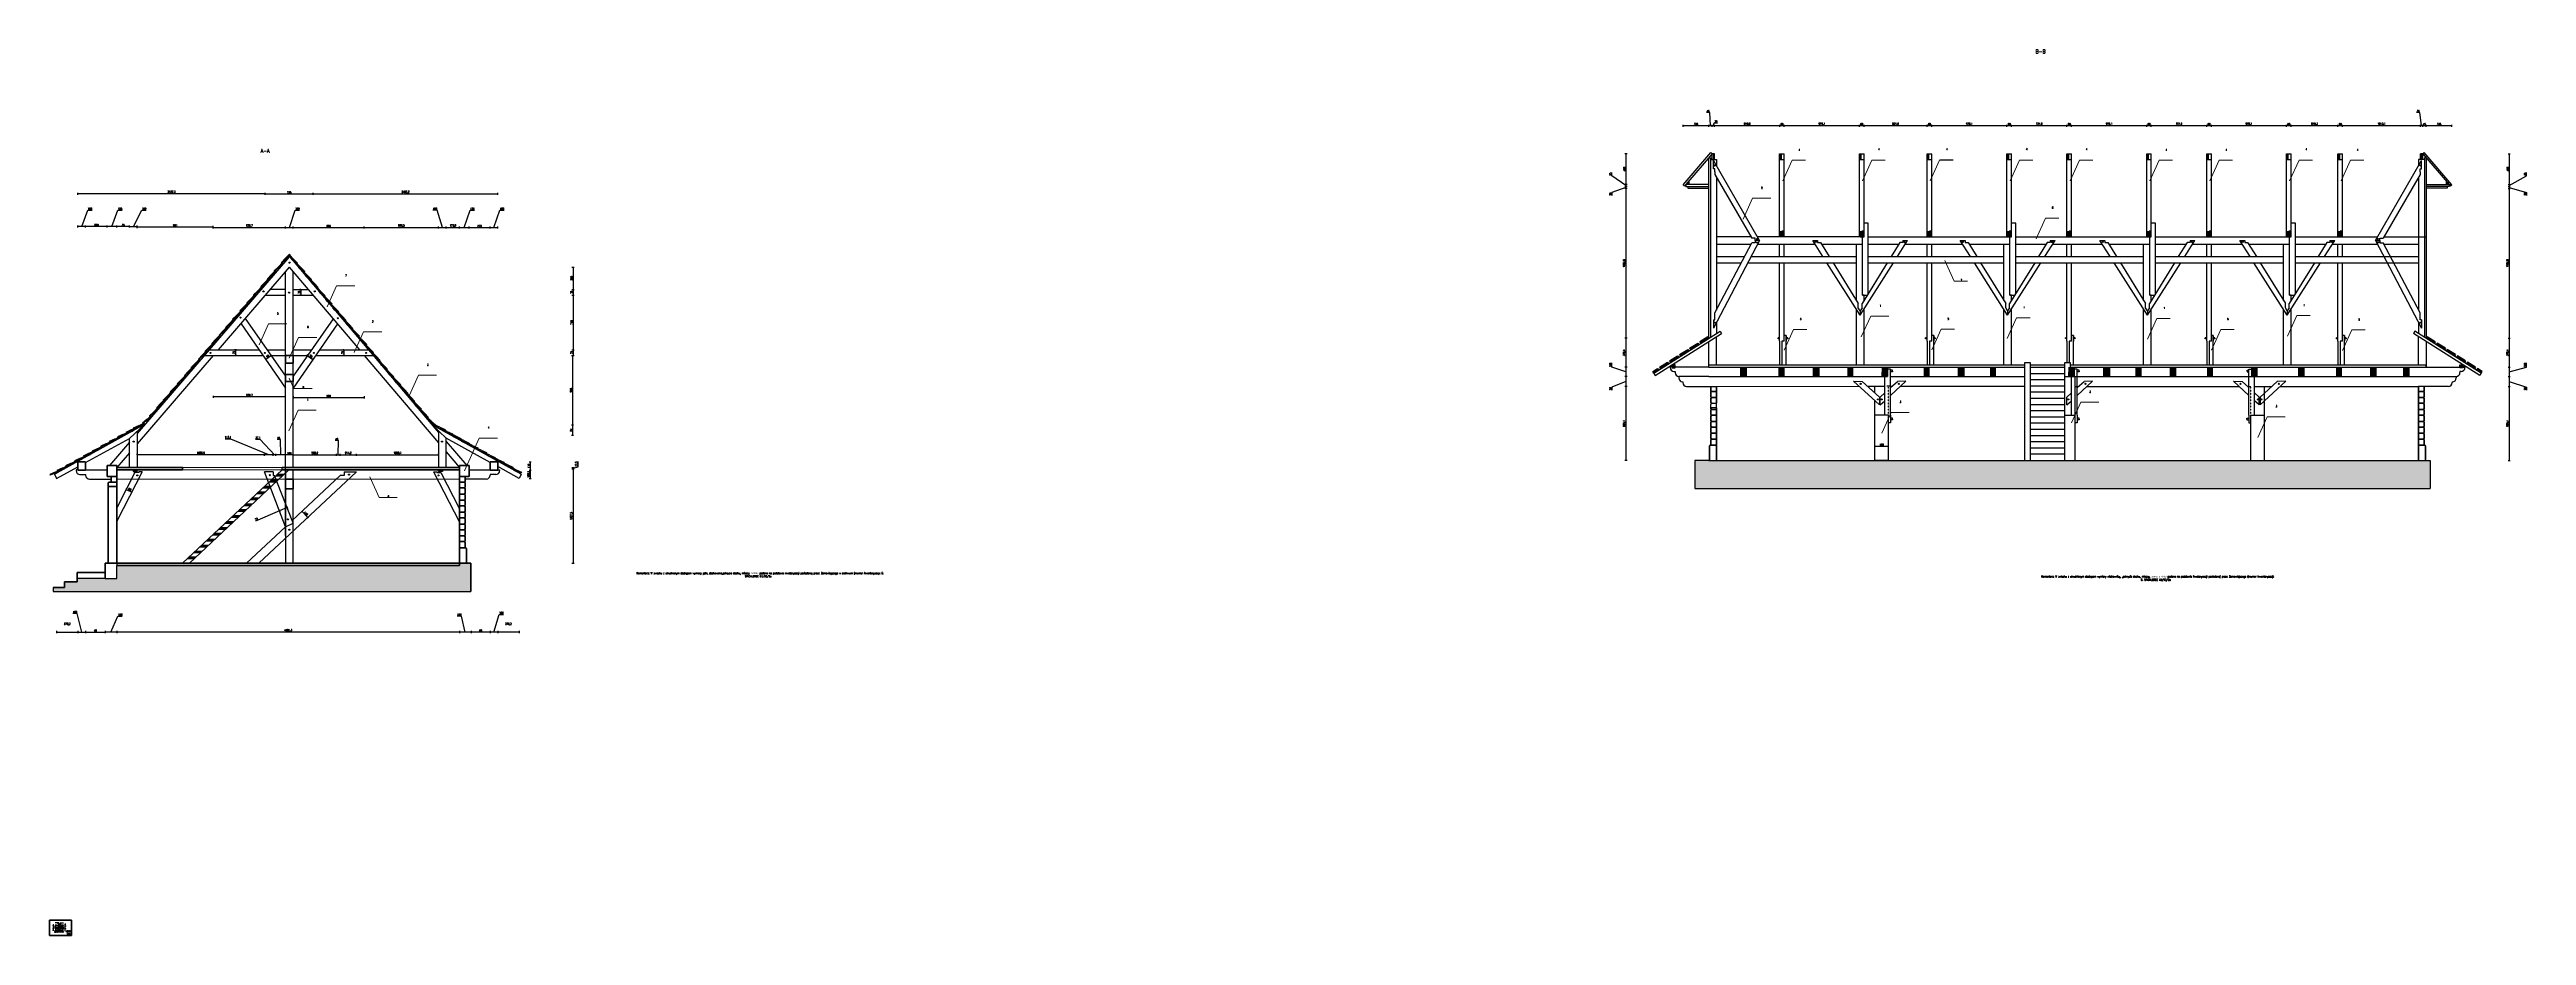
# Paper-space layout 'Rys. 3' of a CAD drawing. Header units: millimetres. Extents: x 5 to 32250, y 5 to 11543.
# The model-space entities are those that its viewports show. They can reach past a viewport. Long polylines and large blocks are cut down to what shows.
import ezdxf
from ezdxf.enums import TextEntityAlignment as Align

# ---------------------------------------------------------------- set-up
doc = ezdxf.new("R2010")
doc.units = ezdxf.units.MM
doc.linetypes.add('ACAD_ISO03W100', pattern=[30, 12, -18])
for name, color, linetype, lineweight in [('przekrój', 6, 'Continuous', 50), ('wymiary', 253, 'Continuous', 5), ('ściany', 5, 'Continuous', 50)]:
    doc.layers.add(name, color=color, linetype=linetype, lineweight=lineweight)
doc.styles.add('Opisowy', font='simplex.shx', dxfattribs={"width": 0.75, "height": 2.5})
doc.styles.add('tabelka', font='simplex.shx', dxfattribs={"width": 0.7})
doc.dimstyles.new('Opisowy', dxfattribs={"dimscale": 0, "dimtxt": 2.5, "dimasz": 0.5, "dimexe": 1.25, "dimexo": 0.625, "dimtad": 1, "dimdec": 1, "dimtxsty": 'Opisowy', "dimblk": 'ARCHTICK', "dimcen": 1, "dimadec": 0, "dimazin": 0, "dimtfac": 1, "dimtdec": 1, "dimtmove": 0, "dimatfit": 3, "dimfxl": 1.5, "dimfxlon": 1, "dimarcsym": 0})

# ---------------------------------------------------------------- blocks, each defined once
blk = doc.blocks.new('polsl_logo')
at = {"color": 7, "linetype": 'Continuous', "lineweight": 25}
for p, q in [((-6, 2), (-7, 3)), ((-7, 1), (-6, 1)), ((-6, 4), (-5, 4)), ((-4, 5), (-4, 6)), ((-3, 7), (-2, 6)), ((-2, 0), (-2, -1)), ((-1, 6), (-1, 7)), ((-1, 1), (0, 3)), ((0, -2), (-1, 0)), ((0, 4), (0, 4)), ((0, 3), (0, 3)), ((0, -2), (1, 0)), ((1, 7), (1, 6)), ((1, 4), (1, 2)), ((1, 2), (1, 2)), ((1, 2), (1, 2)), ((1, 2), (1, 1)), ((2, 6), (3, 7)), ((2, 0), (2, -1)), ((4, 6), (4, 5)), ((5, 4), (6, 4)), ((7, 3), (6, 2)), ((6, 1), (7, 1)), ((-6, -1), (-7, -1)), ((-6, -2), (-7, -3)), ((-5, -4), (-6, -4)), ((-4, -5), (-4, -6)), ((-3, -1), (-2, -1)), ((-2, -3), (-3, -3)), ((-3, -4), (-3, -3)), ((-3, -3), (-3, -4)), ((-3, -4), (-3, -3)), ((-3, -3), (-3, -3)), ((-3, -3), (-3, -3)), ((-2, -4), (-3, -4)), ((-2, -6), (-3, -7)), ((-2, -1), (-2, 0)), ((-2, 0), (-2, -1)), ((-2, -2), (-1, -2)), ((-2, -3), (-2, -2)), ((-2, -3), (-2, -2)), ((-2, -3), (-2, -4)), ((-2, -4), (-2, -4)), ((-2, -4), (-2, -4)), ((-2, -4), (-2, -4)), ((-1, -1), (-1, 0)), ((-1, 0), (-1, -1)), ((-1, -1), (-1, -1)), ((0, -2), (-1, -2)), ((0, -3), (-1, -3)), ((-1, -6), (-1, -7)), ((0, -2), (1, -2)), ((0, -4), (0, -3)), ((0, -3), (0, -3)), ((0, -4), (0, -3)), ((0, -3), (1, -3)), ((0, -5), (0, -4)), ((0, -5), (0, -4)), ((1, -1), (1, 0)), ((1, 0), (1, -1)), ((1, -1), (1, -1)), ((2, -2), (1, -2)), ((1, -6), (1, -7)), ((2, -1), (2, 0)), ((2, 0), (2, -1)), ((3, -1), (2, -1)), ((2, -3), (2, -2)), ((2, -3), (2, -2)), ((2, -3), (2, -4)), ((2, -3), (3, -3)), ((2, -4), (2, -4)), ((2, -4), (2, -4)), ((2, -4), (2, -4)), ((2, -4), (3, -4)), ((3, -7), (2, -6)), ((3, -4), (3, -3)), ((3, -3), (3, -4)), ((3, -4), (3, -3)), ((3, -3), (3, -3)), ((3, -3), (3, -3)), ((4, -5), (4, -6)), ((6, -4), (5, -4)), ((7, -1), (6, -1)), ((6, -2), (7, -3))]:
    blk.add_line(p, q, dxfattribs=at)
blk.add_circle((0, 0), 4.74, dxfattribs=at)
for centre, radius, start, end in [((0, 0), 7.28, 143.2451, 156.7549), ((0, 0), 7.28, 173.2451, 186.7549), ((0, 0), 6.54, 157.52798, 172.47202), ((0, 0), 6.54, 127.52798, 142.47202), ((0, 0), 7.28, 113.2451, 126.7549), ((-9, 4), 5.94, 325.39945, 351.39155), ((-4, 3), 2, 271.04531, 308.70502), ((-16, 1), 13.4, 343.76501, 358.89344), ((-7, 1), 3.06, 322.79085, 2.11706), ((-6, 0), 3.92, 313.87964, 355.12329), ((-2, 3), 0.311, 350.70736, 189.29264), ((-2, 3), 0.919, 303.58858, 164.63434), ((0, 3), 2.63, 176.8024, 267.86532), ((-3, 3), 0.311, 78.33641, 343.272), ((0, 0), 6.54, 97.52798, 112.47202), ((0, 3), 2.35, 181.61746, 270.81799), ((-2, 3), 0.311, 196.728, 101.66359), ((0, 3), 1.71, 206.36288, 252.55937), ((0, 0), 7.28, 83.2451, 96.7549), ((-1, 4), 0.847, 65.92893, 136.67986), ((-1, 3), 0.803, 351.6938, 85.21513), ((0, 4), 0.547, 37.92156, 153.71015), ((0, 4), 0.245, 164.72382, 335.40422), ((0, 3), 2.63, 272.13468, 3.1976), ((0, 3), 2.35, 269.18201, 358.38254), ((0, 0), 6.54, 67.52798, 82.47202), ((2, 6), 1.58, 218.97815, 249.56661), ((1, 4), 0.711, 271.98524, 329.91469), ((0, 3), 1.71, 287.02004, 333.63712), ((2, 3), 0.311, 350.70736, 189.29264), ((2, 3), 0.919, 15.36566, 236.41142), ((2, 3), 0.311, 78.33641, 343.272), ((6, 0), 3.92, 184.87671, 226.12036), ((0, 0), 7.28, 53.2451, 66.7549), ((3, 3), 0.311, 196.728, 101.66359), ((9, 4), 5.94, 188.60845, 214.60055), ((4, 3), 2, 231.29498, 268.95469), ((16, 1), 13.4, 181.10656, 196.23499), ((0, 0), 6.54, 37.52798, 52.47202), ((7, 1), 3.06, 177.88294, 217.20915), ((0, 0), 7.28, 23.2451, 36.7549), ((0, 0), 6.54, 7.52798, 22.47202), ((0, 0), 7.28, 353.2451, 6.7549), ((0, 0), 7.28, 203.2451, 216.7549), ((0, 0), 6.54, 187.52798, 202.47202), ((0, 0), 6.54, 217.52798, 232.47202), ((-5, 2), 3.34, 284.79869, 307.04501), ((0, 0), 7.28, 233.2451, 246.7549), ((-3, -3), 0.316, 60.68616, 144.66118), ((-1, -3), 1.55, 82.03184, 164.4286), ((-2, -4), 0.434, 298.42838, 26.84575), ((0, 0), 6.54, 247.52798, 262.47202), ((-1, -2), 0.327, 90, 270), ((0, -2), 0.718, 92.01356, 170.73518), ((-1, -3), 0.382, 180, 347.47743), ((-1, -3), 0.658, 130.17484, 297.81228), ((0, 0), 7.28, 263.2451, 276.7549), ((1, -3), 0.382, 192.52257, 0), ((1, -3), 0.658, 242.18772, 49.82516), ((1, -3), 1.55, 15.5714, 97.96816), ((1, -2), 0.327, 270, 90), ((0, -2), 0.718, 9.26482, 87.98644), ((0, 0), 6.54, 277.52798, 292.47202), ((2, -4), 0.434, 153.15425, 241.57162), ((5, 2), 3.34, 232.95499, 255.20131), ((3, -3), 0.316, 35.33882, 119.31384), ((0, 0), 7.28, 293.2451, 306.7549), ((0, 0), 6.54, 307.52798, 322.47202), ((0, 0), 6.54, 337.52798, 352.47202), ((0, 0), 7.28, 323.2451, 336.7549)]:
    blk.add_arc(centre, radius, start, end, dxfattribs=at)
blk = doc.blocks.new('MOSTY_TABELKA')
at = {"color": 7}
for points, const_width in [([(-120, 0), (-120, 56)], 0.5), ([(0, 56), (-120, 56)], 0.5), ([(0, 35), (-120, 35)], 0.25), ([(0, 28), (-120, 28)], 0.25), ([(0, 21), (-120, 21)], 0.25), ([(0, 12), (-120, 12)], 0.25), ([(0, 6), (-120, 6)], 0.25), ([(-90, 0), (-90, 12)], 0.25), ([(-40, 0), (-40, 12)], 0.25), ([(-35, 12), (-35, 21)], 0.25), ([(-25, 0), (-25, 12)], 0.25), ([(-15, 12), (-15, 21)], 0.25)]:
    blk.add_lwpolyline(points, dxfattribs=dict(at, const_width=const_width))
for p in [(-105, 46), (-15, 46)]:
    blk.add_blockref('polsl_logo', p, dxfattribs=at)
at = {"color": 7, "lineweight": 15, "style": 'tabelka', "width": 0.7}
for s, p in [('TYTUŁ RYSUNKU:', (-119, 18)), ('NUMER RYSUNKU:', (-34, 18)), ('SKALA:', (-14, 18))]:
    blk.add_text(s, height=1.5, dxfattribs=at).set_placement(p)
for s, height, p in [('SPRAWDZAJĄCY', 2.5, (-105, 2)), ('WYKONUJĄCY', 2.5, (-105, 8)), ('INWENTARYZACJA SPICHLERZA DWORSKIEGO ZE ŚMIŁOWIC', 3.5, (-60, 30)), ('Na podstawie inwentaryzacji z dnia 08.03.2024', 3.5, (-60, 23)), ('WYDZIAŁ BUDOWNICTWA', 3.5, (-60, 40)), ('POLITECHNIKA ŚLĄSKA', 3.5, (-60, 46)), ('GRUPA:', 2.5, (-32, 8)), ('DATA:', 2.5, (-32, 2))]:
    blk.add_text(s, height=height, dxfattribs=at).set_placement(p, align=Align.CENTER)
at = {"color": 7, "lineweight": 15, "style": 'tabelka', "width": 0.7, "flags": 8}
for tag, height, p in [('TYTUŁ.RYS_1/2', 3.5, (-78, 14)), ('SPRAWDZAJĄCY', 2.5, (-65, 2)), ('STUDENT', 2.5, (-65, 8)), ('NR.RYSUNKU', 3.5, (-25, 14)), ('GRUPA', 2.5, (-12, 8)), ('DATA', 2.5, (-12, 2)), ('SKALA', 3.5, (-8, 14))]:
    blk.add_attdef(tag, text='', height=height, dxfattribs=at).set_placement(p, align=Align.CENTER)
blk = doc.blocks.new('_ArchTick')
at = {"color": 0, "linetype": 'ByBlock', "const_width": 0.15}
blk.add_lwpolyline([(-0.5, -0.5), (0.5, 0.5)], dxfattribs=at)
blk = doc.blocks.new('*D1316')
at = {"layer": 'Defpoints', "color": 0, "transparency": 16777216}
for p in [(3127, 8709), (3177, 8419), (6820, 8419)]:
    blk.add_point(p, dxfattribs=at)
at = {"layer": 'wymiary', "color": 0, "lineweight": -2, "transparency": 16777216}
for p, q in [((6805, 8709), (6833, 8709)), ((6820, 8709), (6820, 8419)), ((6805, 8419), (6833, 8419))]:
    blk.add_line(p, q, dxfattribs=at)
at = {"layer": 'wymiary', "color": 0, "lineweight": -2, "transparency": 16777216, "xscale": 5, "yscale": 5, "zscale": 5}
for p, rotation in [((6820, 8709), 90), ((6820, 8419), 270)]:
    blk.add_blockref('_ArchTick', p, dxfattribs=dict(at, rotation=rotation))
at = {"layer": 'wymiary', "color": 0, "lineweight": 9, "transparency": 16777216, "insert": (6801, 8564), "char_height": 25, "attachment_point": 5, "rotation": 90, "style": 'Opisowy'}
blk.add_mtext('290', dxfattribs=at)
blk = doc.blocks.new('*D1318')
at = {"layer": 'Defpoints', "color": 0, "transparency": 16777216}
for p in [(3177, 8419), (3436, 8344), (6820, 8344)]:
    blk.add_point(p, dxfattribs=at)
at = {"layer": 'wymiary', "color": 0, "lineweight": -2, "transparency": 16777216}
for p, q in [((6805, 8419), (6833, 8419)), ((6820, 8419), (6820, 8344)), ((6805, 8344), (6833, 8344))]:
    blk.add_line(p, q, dxfattribs=at)
at = {"layer": 'wymiary', "color": 0, "lineweight": -2, "transparency": 16777216, "xscale": 5, "yscale": 5, "zscale": 5}
for p, rotation in [((6820, 8419), 90), ((6820, 8344), 270)]:
    blk.add_blockref('_ArchTick', p, dxfattribs=dict(at, rotation=rotation))
at = {"layer": 'wymiary', "color": 0, "lineweight": 9, "transparency": 16777216, "insert": (6801, 8381), "char_height": 25, "attachment_point": 5, "rotation": 90, "style": 'Opisowy'}
blk.add_mtext('75', dxfattribs=at)
blk = doc.blocks.new('*D1320')
at = {"layer": 'Defpoints', "color": 0, "transparency": 16777216}
for p in [(3436, 8344), (4155, 7634), (6820, 7634)]:
    blk.add_point(p, dxfattribs=at)
at = {"layer": 'wymiary', "color": 0, "lineweight": -2, "transparency": 16777216}
for p, q in [((6805, 8344), (6833, 8344)), ((6820, 8344), (6820, 7634)), ((6805, 7634), (6833, 7634))]:
    blk.add_line(p, q, dxfattribs=at)
at = {"layer": 'wymiary', "color": 0, "lineweight": -2, "transparency": 16777216, "xscale": 5, "yscale": 5, "zscale": 5}
for p, rotation in [((6820, 8344), 90), ((6820, 7634), 270)]:
    blk.add_blockref('_ArchTick', p, dxfattribs=dict(at, rotation=rotation))
at = {"layer": 'wymiary', "color": 0, "lineweight": 9, "transparency": 16777216, "insert": (6801, 7989), "char_height": 25, "attachment_point": 5, "rotation": 90, "style": 'Opisowy'}
blk.add_mtext('710', dxfattribs=at)
blk = doc.blocks.new('*D1322')
at = {"layer": 'Defpoints', "color": 0, "transparency": 16777216}
for p in [(4155, 7634), (4219, 7559), (6820, 7559)]:
    blk.add_point(p, dxfattribs=at)
at = {"layer": 'wymiary', "color": 0, "lineweight": -2, "transparency": 16777216}
for p, q in [((6805, 7634), (6833, 7634)), ((6805, 7559), (6833, 7559)), ((6820, 7634), (6820, 7559))]:
    blk.add_line(p, q, dxfattribs=at)
at = {"layer": 'wymiary', "color": 0, "lineweight": -2, "transparency": 16777216, "xscale": 5, "yscale": 5, "zscale": 5}
for p, rotation in [((6820, 7634), 90), ((6820, 7559), 270)]:
    blk.add_blockref('_ArchTick', p, dxfattribs=dict(at, rotation=rotation))
at = {"layer": 'wymiary', "color": 0, "lineweight": 9, "transparency": 16777216, "insert": (6801, 7596), "char_height": 25, "attachment_point": 5, "rotation": 90, "style": 'Opisowy'}
blk.add_mtext('75', dxfattribs=at)
blk = doc.blocks.new('*D1324')
at = {"layer": 'Defpoints', "color": 0, "transparency": 16777216}
for p in [(4219, 7559), (4987, 6654), (6815, 6654)]:
    blk.add_point(p, dxfattribs=at)
at = {"layer": 'wymiary', "color": 0, "lineweight": -2, "transparency": 16777216}
for p, q in [((6800, 7559), (6828, 7559)), ((6815, 7559), (6815, 6654)), ((6800, 6654), (6828, 6654))]:
    blk.add_line(p, q, dxfattribs=at)
at = {"layer": 'wymiary', "color": 0, "lineweight": -2, "transparency": 16777216, "xscale": 5, "yscale": 5, "zscale": 5}
for p, rotation in [((6815, 7559), 90), ((6815, 6654), 270)]:
    blk.add_blockref('_ArchTick', p, dxfattribs=dict(at, rotation=rotation))
at = {"layer": 'wymiary', "color": 0, "lineweight": 9, "transparency": 16777216, "insert": (6796, 7106), "char_height": 25, "attachment_point": 5, "rotation": 90, "style": 'Opisowy'}
blk.add_mtext('200', dxfattribs=at)
blk = doc.blocks.new('*D1326')
at = {"layer": 'Defpoints', "color": 0, "transparency": 16777216}
for p in [(4987, 6654), (5102, 6519), (6815, 6519)]:
    blk.add_point(p, dxfattribs=at)
at = {"layer": 'wymiary', "color": 0, "lineweight": -2, "transparency": 16777216}
for p, q in [((6800, 6654), (6828, 6654)), ((6800, 6519), (6828, 6519)), ((6815, 6654), (6815, 6519))]:
    blk.add_line(p, q, dxfattribs=at)
at = {"layer": 'wymiary', "color": 0, "lineweight": -2, "transparency": 16777216, "xscale": 5, "yscale": 5, "zscale": 5}
for p, rotation in [((6815, 6654), 90), ((6815, 6519), 270)]:
    blk.add_blockref('_ArchTick', p, dxfattribs=dict(at, rotation=rotation))
at = {"layer": 'wymiary', "color": 0, "lineweight": 9, "transparency": 16777216, "insert": (6796, 6586), "char_height": 25, "attachment_point": 5, "rotation": 90, "style": 'Opisowy'}
blk.add_mtext('24', dxfattribs=at)
blk = doc.blocks.new('*D1328')
at = {"layer": 'Defpoints', "color": 0, "transparency": 16777216}
for p in [(5169, 6099), (5740, 6081), (6820, 6081)]:
    blk.add_point(p, dxfattribs=at)
at = {"layer": 'wymiary', "color": 0, "lineweight": -2, "transparency": 16777216}
for p, q in [((6887, 6110), (6887, 6176)), ((6805, 6099), (6833, 6099)), ((6805, 6081), (6833, 6081)), ((6820, 6090), (6887, 6110)), ((6820, 6099), (6820, 6081))]:
    blk.add_line(p, q, dxfattribs=at)
at = {"layer": 'wymiary', "color": 0, "lineweight": -2, "transparency": 16777216, "xscale": 5, "yscale": 5, "zscale": 5}
for p, rotation in [((6820, 6099), 90), ((6820, 6081), 270)]:
    blk.add_blockref('_ArchTick', p, dxfattribs=dict(at, rotation=rotation))
at = {"layer": 'wymiary', "color": 0, "lineweight": 9, "transparency": 16777216, "insert": (6865, 6143), "char_height": 25, "attachment_point": 5, "rotation": 90, "style": 'Opisowy'}
blk.add_mtext('17,5', dxfattribs=at)
blk = doc.blocks.new('*D1330')
at = {"layer": 'Defpoints', "color": 0, "transparency": 16777216}
for p in [(5740, 6081), (5492, 4854), (6820, 4854)]:
    blk.add_point(p, dxfattribs=at)
at = {"layer": 'wymiary', "color": 0, "lineweight": -2, "transparency": 16777216}
for p, q in [((6805, 6081), (6833, 6081)), ((6820, 6081), (6820, 4854)), ((6805, 4854), (6833, 4854))]:
    blk.add_line(p, q, dxfattribs=at)
at = {"layer": 'wymiary', "color": 0, "lineweight": -2, "transparency": 16777216, "xscale": 5, "yscale": 5, "zscale": 5}
for p, rotation in [((6820, 6081), 90), ((6820, 4854), 270)]:
    blk.add_blockref('_ArchTick', p, dxfattribs=dict(at, rotation=rotation))
at = {"layer": 'wymiary', "color": 0, "lineweight": 9, "transparency": 16777216, "insert": (6799, 5467), "char_height": 25, "attachment_point": 5, "rotation": 90, "style": 'Opisowy'}
blk.add_mtext('1227,5', dxfattribs=at)
blk = doc.blocks.new('*D1332')
at = {"layer": 'Defpoints', "color": 0, "transparency": 16777216}
for p in [(5840, 6174), (5840, 6064), (6264, 6064)]:
    blk.add_point(p, dxfattribs=at)
at = {"layer": 'wymiary', "color": 0, "lineweight": -2, "transparency": 16777216}
for p, q in [((6249, 6174), (6276, 6174)), ((6264, 6174), (6264, 6064)), ((6249, 6064), (6276, 6064))]:
    blk.add_line(p, q, dxfattribs=at)
at = {"layer": 'wymiary', "color": 0, "lineweight": -2, "transparency": 16777216, "xscale": 5, "yscale": 5, "zscale": 5}
for p, rotation in [((6264, 6174), 90), ((6264, 6064), 270)]:
    blk.add_blockref('_ArchTick', p, dxfattribs=dict(at, rotation=rotation))
at = {"layer": 'wymiary', "color": 0, "lineweight": 9, "transparency": 16777216, "insert": (6245, 6119), "char_height": 25, "attachment_point": 5, "rotation": 90, "style": 'Opisowy'}
blk.add_mtext('110', dxfattribs=at)
blk = doc.blocks.new('*D1334')
at = {"layer": 'Defpoints', "color": 0, "transparency": 16777216}
for p in [(5840, 5671), (6118, 5590), (5840, 3957)]:
    blk.add_point(p, dxfattribs=at)
at = {"layer": 'wymiary', "color": 0, "lineweight": -2, "transparency": 16777216}
for p, q in [((5840, 3972), (5840, 3944)), ((6118, 3957), (5840, 3957)), ((6118, 3972), (6118, 3944))]:
    blk.add_line(p, q, dxfattribs=at)
at = {"layer": 'wymiary', "color": 0, "lineweight": -2, "transparency": 16777216, "xscale": 5, "yscale": 5, "zscale": 5, "rotation": 180}
blk.add_blockref('_ArchTick', (5840, 3957), dxfattribs=at)
at = {"layer": 'wymiary', "color": 0, "lineweight": -2, "transparency": 16777216, "xscale": 5, "yscale": 5, "zscale": 5}
blk.add_blockref('_ArchTick', (6118, 3957), dxfattribs=at)
at = {"layer": 'wymiary', "color": 0, "lineweight": 9, "transparency": 16777216, "insert": (5979, 4060), "char_height": 25, "attachment_point": 5, "style": 'Opisowy'}
blk.add_mtext('278,2', dxfattribs=at)
blk = doc.blocks.new('*D1336')
at = {"layer": 'Defpoints', "color": 0, "transparency": 16777216}
for p in [(5740, 5671), (5840, 5671), (5740, 3957)]:
    blk.add_point(p, dxfattribs=at)
at = {"layer": 'wymiary', "color": 0, "lineweight": -2, "transparency": 16777216}
for p, q in [((5740, 3972), (5740, 3944)), ((5840, 3957), (5740, 3957)), ((5790, 3957), (5858, 4187)), ((5840, 3972), (5840, 3944)), ((5858, 4187), (5915, 4187))]:
    blk.add_line(p, q, dxfattribs=at)
at = {"layer": 'wymiary', "color": 0, "lineweight": -2, "transparency": 16777216, "xscale": 5, "yscale": 5, "zscale": 5, "rotation": 180}
blk.add_blockref('_ArchTick', (5740, 3957), dxfattribs=at)
at = {"layer": 'wymiary', "color": 0, "lineweight": -2, "transparency": 16777216, "xscale": 5, "yscale": 5, "zscale": 5}
blk.add_blockref('_ArchTick', (5840, 3957), dxfattribs=at)
at = {"layer": 'wymiary', "color": 0, "lineweight": 9, "transparency": 16777216, "insert": (5887, 4206), "char_height": 25, "attachment_point": 5, "style": 'Opisowy'}
blk.add_mtext('100', dxfattribs=at)
blk = doc.blocks.new('*D1338')
at = {"layer": 'Defpoints', "color": 0, "transparency": 16777216}
for p in [(5740, 5671), (5492, 4486), (5492, 3957)]:
    blk.add_point(p, dxfattribs=at)
at = {"layer": 'wymiary', "color": 0, "lineweight": -2, "transparency": 16777216}
for p, q in [((5492, 3972), (5492, 3944)), ((5740, 3957), (5492, 3957)), ((5740, 3972), (5740, 3944))]:
    blk.add_line(p, q, dxfattribs=at)
at = {"layer": 'wymiary', "color": 0, "lineweight": -2, "transparency": 16777216, "xscale": 5, "yscale": 5, "zscale": 5, "rotation": 180}
blk.add_blockref('_ArchTick', (5492, 3957), dxfattribs=at)
at = {"layer": 'wymiary', "color": 0, "lineweight": -2, "transparency": 16777216, "xscale": 5, "yscale": 5, "zscale": 5}
blk.add_blockref('_ArchTick', (5740, 3957), dxfattribs=at)
at = {"layer": 'wymiary', "color": 0, "lineweight": 9, "transparency": 16777216, "insert": (5616, 3976), "char_height": 25, "attachment_point": 5, "style": 'Opisowy'}
blk.add_mtext('49', dxfattribs=at)
blk = doc.blocks.new('*D1340')
at = {"layer": 'Defpoints', "color": 0, "transparency": 16777216}
for p in [(5342, 4456), (5492, 4486), (5342, 3957)]:
    blk.add_point(p, dxfattribs=at)
at = {"layer": 'wymiary', "color": 0, "lineweight": -2, "transparency": 16777216}
for p, q in [((5369, 4164), (5312, 4164)), ((5342, 3972), (5342, 3944)), ((5492, 3957), (5342, 3957)), ((5417, 3957), (5369, 4164)), ((5492, 3972), (5492, 3944))]:
    blk.add_line(p, q, dxfattribs=at)
at = {"layer": 'wymiary', "color": 0, "lineweight": -2, "transparency": 16777216, "xscale": 5, "yscale": 5, "zscale": 5, "rotation": 180}
blk.add_blockref('_ArchTick', (5342, 3957), dxfattribs=at)
at = {"layer": 'wymiary', "color": 0, "lineweight": -2, "transparency": 16777216, "xscale": 5, "yscale": 5, "zscale": 5}
blk.add_blockref('_ArchTick', (5492, 3957), dxfattribs=at)
at = {"layer": 'wymiary', "color": 0, "lineweight": 9, "transparency": 16777216, "insert": (5340, 4183), "char_height": 25, "attachment_point": 5, "style": 'Opisowy'}
blk.add_mtext('150', dxfattribs=at)
blk = doc.blocks.new('*D1342')
at = {"layer": 'Defpoints', "color": 0, "transparency": 16777216}
for p in [(880, 4471), (5342, 4456), (880, 3957)]:
    blk.add_point(p, dxfattribs=at)
at = {"layer": 'wymiary', "color": 0, "lineweight": -2, "transparency": 16777216}
for p, q in [((880, 3972), (880, 3944)), ((5342, 3957), (880, 3957)), ((5342, 3972), (5342, 3944))]:
    blk.add_line(p, q, dxfattribs=at)
at = {"layer": 'wymiary', "color": 0, "lineweight": -2, "transparency": 16777216, "xscale": 5, "yscale": 5, "zscale": 5, "rotation": 180}
blk.add_blockref('_ArchTick', (880, 3957), dxfattribs=at)
at = {"layer": 'wymiary', "color": 0, "lineweight": -2, "transparency": 16777216, "xscale": 5, "yscale": 5, "zscale": 5}
blk.add_blockref('_ArchTick', (5342, 3957), dxfattribs=at)
at = {"layer": 'wymiary', "color": 0, "lineweight": 9, "transparency": 16777216, "insert": (3111, 3978), "char_height": 25, "attachment_point": 5, "style": 'Opisowy'}
blk.add_mtext('4461,3', dxfattribs=at)
blk = doc.blocks.new('*D1344')
at = {"layer": 'Defpoints', "color": 0, "transparency": 16777216}
for p in [(730, 4486), (880, 4471), (730, 3957)]:
    blk.add_point(p, dxfattribs=at)
at = {"layer": 'wymiary', "color": 0, "lineweight": -2, "transparency": 16777216}
for p, q in [((730, 3972), (730, 3944)), ((880, 3957), (730, 3957)), ((805, 3957), (895, 4163)), ((880, 3972), (880, 3944)), ((895, 4163), (952, 4163))]:
    blk.add_line(p, q, dxfattribs=at)
at = {"layer": 'wymiary', "color": 0, "lineweight": -2, "transparency": 16777216, "xscale": 5, "yscale": 5, "zscale": 5, "rotation": 180}
blk.add_blockref('_ArchTick', (730, 3957), dxfattribs=at)
at = {"layer": 'wymiary', "color": 0, "lineweight": -2, "transparency": 16777216, "xscale": 5, "yscale": 5, "zscale": 5}
blk.add_blockref('_ArchTick', (880, 3957), dxfattribs=at)
at = {"layer": 'wymiary', "color": 0, "lineweight": 9, "transparency": 16777216, "insert": (924, 4182), "char_height": 25, "attachment_point": 5, "style": 'Opisowy'}
blk.add_mtext('150', dxfattribs=at)
blk = doc.blocks.new('*D1346')
at = {"layer": 'Defpoints', "color": 0, "transparency": 16777216}
for p in [(5840, 6064), (6118, 5957), (6264, 5957)]:
    blk.add_point(p, dxfattribs=at)
at = {"layer": 'wymiary', "color": 0, "lineweight": -2, "transparency": 16777216}
for p, q in [((6249, 6064), (6276, 6064)), ((6249, 5957), (6276, 5957)), ((6264, 6064), (6264, 5957))]:
    blk.add_line(p, q, dxfattribs=at)
at = {"layer": 'wymiary', "color": 0, "lineweight": -2, "transparency": 16777216, "xscale": 5, "yscale": 5, "zscale": 5}
for p, rotation in [((6264, 6064), 90), ((6264, 5957), 270)]:
    blk.add_blockref('_ArchTick', p, dxfattribs=dict(at, rotation=rotation))
at = {"layer": 'wymiary', "color": 0, "lineweight": 9, "transparency": 16777216, "insert": (6243, 6010), "char_height": 25, "attachment_point": 5, "rotation": 90, "style": 'Opisowy'}
blk.add_mtext('106,3', dxfattribs=at)
blk = doc.blocks.new('*D1348')
at = {"layer": 'Defpoints', "color": 0, "transparency": 16777216}
for p in [(97, 5590), (375, 5671), (375, 3957)]:
    blk.add_point(p, dxfattribs=at)
at = {"layer": 'wymiary', "color": 0, "lineweight": -2, "transparency": 16777216}
for p, q in [((97, 3972), (97, 3944)), ((97, 3957), (375, 3957)), ((375, 3972), (375, 3944))]:
    blk.add_line(p, q, dxfattribs=at)
at = {"layer": 'wymiary', "color": 0, "lineweight": -2, "transparency": 16777216, "xscale": 5, "yscale": 5, "zscale": 5, "rotation": 180}
blk.add_blockref('_ArchTick', (97, 3957), dxfattribs=at)
at = {"layer": 'wymiary', "color": 0, "lineweight": -2, "transparency": 16777216, "xscale": 5, "yscale": 5, "zscale": 5}
blk.add_blockref('_ArchTick', (375, 3957), dxfattribs=at)
at = {"layer": 'wymiary', "color": 0, "lineweight": 9, "transparency": 16777216, "insert": (236, 4060), "char_height": 25, "attachment_point": 5, "style": 'Opisowy'}
blk.add_mtext('278,2', dxfattribs=at)
blk = doc.blocks.new('*D1350')
at = {"layer": 'Defpoints', "color": 0, "transparency": 16777216}
for p in [(375, 5671), (475, 5671), (475, 3957)]:
    blk.add_point(p, dxfattribs=at)
at = {"layer": 'wymiary', "color": 0, "lineweight": -2, "transparency": 16777216}
for p, q in [((365, 4199), (308, 4199)), ((425, 3957), (365, 4199)), ((375, 3972), (375, 3944)), ((375, 3957), (475, 3957)), ((475, 3972), (475, 3944))]:
    blk.add_line(p, q, dxfattribs=at)
at = {"layer": 'wymiary', "color": 0, "lineweight": -2, "transparency": 16777216, "xscale": 5, "yscale": 5, "zscale": 5, "rotation": 180}
blk.add_blockref('_ArchTick', (375, 3957), dxfattribs=at)
at = {"layer": 'wymiary', "color": 0, "lineweight": -2, "transparency": 16777216, "xscale": 5, "yscale": 5, "zscale": 5}
blk.add_blockref('_ArchTick', (475, 3957), dxfattribs=at)
at = {"layer": 'wymiary', "color": 0, "lineweight": 9, "transparency": 16777216, "insert": (336, 4217), "char_height": 25, "attachment_point": 5, "style": 'Opisowy'}
blk.add_mtext('100', dxfattribs=at)
blk = doc.blocks.new('*D1352')
at = {"layer": 'Defpoints', "color": 0, "transparency": 16777216}
for p in [(475, 5671), (730, 4486), (730, 3957)]:
    blk.add_point(p, dxfattribs=at)
at = {"layer": 'wymiary', "color": 0, "lineweight": -2, "transparency": 16777216}
for p, q in [((475, 3972), (475, 3944)), ((475, 3957), (730, 3957)), ((730, 3972), (730, 3944))]:
    blk.add_line(p, q, dxfattribs=at)
at = {"layer": 'wymiary', "color": 0, "lineweight": -2, "transparency": 16777216, "xscale": 5, "yscale": 5, "zscale": 5, "rotation": 180}
blk.add_blockref('_ArchTick', (475, 3957), dxfattribs=at)
at = {"layer": 'wymiary', "color": 0, "lineweight": -2, "transparency": 16777216, "xscale": 5, "yscale": 5, "zscale": 5}
blk.add_blockref('_ArchTick', (730, 3957), dxfattribs=at)
at = {"layer": 'wymiary', "color": 0, "lineweight": 9, "transparency": 16777216, "insert": (603, 3976), "char_height": 25, "attachment_point": 5, "style": 'Opisowy'}
blk.add_mtext('49', dxfattribs=at)
blk = doc.blocks.new('*D1354')
at = {"layer": 'Defpoints', "color": 0, "transparency": 16777216}
for p in [(3177, 7559), (4102, 7559), (4102, 7012)]:
    blk.add_point(p, dxfattribs=at)
at = {"layer": 'wymiary', "color": 0, "lineweight": -2, "transparency": 16777216}
for p, q in [((3177, 7027), (3177, 6999)), ((3177, 7012), (4102, 7012)), ((4102, 7027), (4102, 6999))]:
    blk.add_line(p, q, dxfattribs=at)
at = {"layer": 'wymiary', "color": 0, "lineweight": -2, "transparency": 16777216, "xscale": 5, "yscale": 5, "zscale": 5, "rotation": 180}
blk.add_blockref('_ArchTick', (3177, 7012), dxfattribs=at)
at = {"layer": 'wymiary', "color": 0, "lineweight": -2, "transparency": 16777216, "xscale": 5, "yscale": 5, "zscale": 5}
blk.add_blockref('_ArchTick', (4102, 7012), dxfattribs=at)
at = {"layer": 'wymiary', "color": 0, "lineweight": 9, "transparency": 16777216, "insert": (3639, 7030), "char_height": 25, "attachment_point": 5, "style": 'Opisowy'}
blk.add_mtext('926', dxfattribs=at)
blk = doc.blocks.new('*D1356')
at = {"layer": 'Defpoints', "color": 0, "transparency": 16777216}
for p in [(2137, 7559), (2137, 7018), (3077, 7018)]:
    blk.add_point(p, dxfattribs=at)
at = {"layer": 'wymiary', "color": 0, "lineweight": -2, "transparency": 16777216}
for p, q in [((2137, 7033), (2137, 7005)), ((3077, 7018), (2137, 7018)), ((3077, 7018), (3077, 7030))]:
    blk.add_line(p, q, dxfattribs=at)
at = {"layer": 'wymiary', "color": 0, "lineweight": -2, "transparency": 16777216, "xscale": 5, "yscale": 5, "zscale": 5, "rotation": 180}
blk.add_blockref('_ArchTick', (2137, 7018), dxfattribs=at)
at = {"layer": 'wymiary', "color": 0, "lineweight": -2, "transparency": 16777216, "xscale": 5, "yscale": 5, "zscale": 5}
blk.add_blockref('_ArchTick', (3077, 7018), dxfattribs=at)
at = {"layer": 'wymiary', "color": 0, "lineweight": 9, "transparency": 16777216, "insert": (2607, 7039), "char_height": 25, "attachment_point": 5, "style": 'Opisowy'}
blk.add_mtext('939,7', dxfattribs=at)
blk = doc.blocks.new('*D1358')
at = {"layer": 'Defpoints', "color": 0, "transparency": 16777216}
for p in [(3275, 8419), (3275, 8344), (3275, 8344)]:
    blk.add_point(p, dxfattribs=at)
at = {"layer": 'wymiary', "color": 0, "lineweight": -2, "transparency": 16777216}
for p, q in [((3275, 8419), (3262, 8419)), ((3275, 8419), (3275, 8344)), ((3275, 8344), (3262, 8344))]:
    blk.add_line(p, q, dxfattribs=at)
at = {"layer": 'wymiary', "color": 0, "lineweight": -2, "transparency": 16777216, "xscale": 5, "yscale": 5, "zscale": 5}
for p, rotation in [((3275, 8419), 90), ((3275, 8344), 270)]:
    blk.add_blockref('_ArchTick', p, dxfattribs=dict(at, rotation=rotation))
at = {"layer": 'wymiary', "color": 0, "lineweight": 9, "transparency": 16777216, "insert": (3256, 8381), "char_height": 25, "attachment_point": 5, "rotation": 90, "style": 'Opisowy'}
blk.add_mtext('75', dxfattribs=at)
blk = doc.blocks.new('*D1360')
at = {"layer": 'Defpoints', "color": 0, "transparency": 16777216}
for p in [(2424, 7559), (3077, 7634), (3077, 7559)]:
    blk.add_point(p, dxfattribs=at)
at = {"layer": 'wymiary', "color": 0, "lineweight": -2, "transparency": 16777216}
for p, q in [((2439, 7634), (2411, 7634)), ((2439, 7559), (2411, 7559)), ((2424, 7634), (2424, 7559))]:
    blk.add_line(p, q, dxfattribs=at)
at = {"layer": 'wymiary', "color": 0, "lineweight": -2, "transparency": 16777216, "xscale": 5, "yscale": 5, "zscale": 5}
for p, rotation in [((2424, 7634), 90), ((2424, 7559), 270)]:
    blk.add_blockref('_ArchTick', p, dxfattribs=dict(at, rotation=rotation))
at = {"layer": 'wymiary', "color": 0, "lineweight": 9, "transparency": 16777216, "insert": (2405, 7596), "char_height": 25, "attachment_point": 5, "rotation": 90, "style": 'Opisowy'}
blk.add_mtext('75', dxfattribs=at)
blk = doc.blocks.new('*D1362')
at = {"layer": 'Defpoints', "color": 0, "transparency": 16777216}
for p in [(2819, 7508), (2819, 7508), (2893, 7559)]:
    blk.add_point(p, dxfattribs=at)
at = {"layer": 'wymiary', "color": 0, "lineweight": -2, "transparency": 16777216}
for p, q in [((2893, 7559), (2819, 7508)), ((2819, 7508), (2826, 7497)), ((2893, 7559), (2900, 7548))]:
    blk.add_line(p, q, dxfattribs=at)
at = {"layer": 'wymiary', "color": 0, "lineweight": -2, "transparency": 16777216, "xscale": 5, "yscale": 5, "zscale": 5}
for p, rotation in [((2819, 7508), 214.4196034937157), ((2893, 7559), 34.41960349371571)]:
    blk.add_blockref('_ArchTick', p, dxfattribs=dict(at, rotation=rotation))
at = {"layer": 'wymiary', "color": 0, "lineweight": 9, "transparency": 16777216, "insert": (2845, 7549), "char_height": 25, "attachment_point": 5, "rotation": 34.4196, "style": 'Opisowy'}
blk.add_mtext('90', dxfattribs=at)
blk = doc.blocks.new('*D1364')
at = {"layer": 'Defpoints', "color": 0, "transparency": 16777216}
for p in [(3360, 7559), (3434, 7508), (3434, 7508)]:
    blk.add_point(p, dxfattribs=at)
at = {"layer": 'wymiary', "color": 0, "lineweight": -2, "transparency": 16777216}
for p, q in [((3360, 7559), (3367, 7569)), ((3360, 7559), (3434, 7508)), ((3434, 7508), (3441, 7518))]:
    blk.add_line(p, q, dxfattribs=at)
at = {"layer": 'wymiary', "color": 0, "lineweight": -2, "transparency": 16777216, "xscale": 5, "yscale": 5, "zscale": 5}
for p, rotation in [((3360, 7559), 145.5803965062005), ((3434, 7508), 325.5803965062005)]:
    blk.add_blockref('_ArchTick', p, dxfattribs=dict(at, rotation=rotation))
at = {"layer": 'wymiary', "color": 0, "lineweight": 9, "transparency": 16777216, "insert": (3408, 7549), "char_height": 25, "attachment_point": 5, "rotation": 325.5804, "style": 'Opisowy'}
blk.add_mtext('90', dxfattribs=at)
blk = doc.blocks.new('*D1366')
at = {"layer": 'Defpoints', "color": 0, "transparency": 16777216}
for p in [(3838, 7634), (3838, 7559), (3838, 7559)]:
    blk.add_point(p, dxfattribs=at)
at = {"layer": 'wymiary', "color": 0, "lineweight": -2, "transparency": 16777216}
for p, q in [((3838, 7634), (3825, 7634)), ((3838, 7559), (3825, 7559)), ((3838, 7634), (3838, 7559))]:
    blk.add_line(p, q, dxfattribs=at)
at = {"layer": 'wymiary', "color": 0, "lineweight": -2, "transparency": 16777216, "xscale": 5, "yscale": 5, "zscale": 5}
for p, rotation in [((3838, 7634), 90), ((3838, 7559), 270)]:
    blk.add_blockref('_ArchTick', p, dxfattribs=dict(at, rotation=rotation))
at = {"layer": 'wymiary', "color": 0, "lineweight": 9, "transparency": 16777216, "insert": (3819, 7596), "char_height": 25, "attachment_point": 5, "rotation": 90, "style": 'Opisowy'}
blk.add_mtext('75', dxfattribs=at)
blk = doc.blocks.new('*D1368')
at = {"layer": 'Defpoints', "color": 0, "transparency": 16777216}
for p in [(1004, 5815), (1075, 5779), (1075, 5779)]:
    blk.add_point(p, dxfattribs=at)
at = {"layer": 'wymiary', "color": 0, "lineweight": -2, "transparency": 16777216}
for p, q in [((1004, 5815), (1010, 5827)), ((1004, 5815), (1075, 5779)), ((1075, 5779), (1081, 5790))]:
    blk.add_line(p, q, dxfattribs=at)
at = {"layer": 'wymiary', "color": 0, "lineweight": -2, "transparency": 16777216, "xscale": 5, "yscale": 5, "zscale": 5}
for p, rotation in [((1004, 5815), 152.5932701378808), ((1075, 5779), 332.5932701378808)]:
    blk.add_blockref('_ArchTick', p, dxfattribs=dict(at, rotation=rotation))
at = {"layer": 'wymiary', "color": 0, "lineweight": 9, "transparency": 16777216, "insert": (1049, 5814), "char_height": 25, "attachment_point": 5, "rotation": 332.5933, "style": 'Opisowy'}
blk.add_mtext('80', dxfattribs=at)
blk = doc.blocks.new('*D1370')
at = {"layer": 'Defpoints', "color": 0, "transparency": 16777216}
for p in [(3436, 9664), (2812, 8589), (3436, 8589)]:
    blk.add_point(p, dxfattribs=at)
at = {"layer": 'wymiary', "color": 0, "lineweight": -2, "transparency": 16777216}
for p, q in [((2812, 9649), (2812, 9677)), ((3436, 9649), (3436, 9677)), ((2812, 9664), (3436, 9664))]:
    blk.add_line(p, q, dxfattribs=at)
at = {"layer": 'wymiary', "color": 0, "lineweight": -2, "transparency": 16777216, "xscale": 5, "yscale": 5, "zscale": 5, "rotation": 180}
blk.add_blockref('_ArchTick', (2812, 9664), dxfattribs=at)
at = {"layer": 'wymiary', "color": 0, "lineweight": -2, "transparency": 16777216, "xscale": 5, "yscale": 5, "zscale": 5}
blk.add_blockref('_ArchTick', (3436, 9664), dxfattribs=at)
at = {"layer": 'wymiary', "color": 0, "lineweight": 9, "transparency": 16777216, "insert": (3124, 9683), "char_height": 25, "attachment_point": 5, "style": 'Opisowy'}
blk.add_mtext('125', dxfattribs=at)
blk = doc.blocks.new('*D1372')
at = {"layer": 'Defpoints', "color": 0, "transparency": 16777216}
for p in [(3177, 5422), (3252, 5341), (3366, 5449)]:
    blk.add_point(p, dxfattribs=at)
at = {"layer": 'wymiary', "color": 0, "lineweight": -2, "transparency": 16777216}
for p, q in [((3280, 5519), (3300, 5537)), ((3291, 5529), (3366, 5449)), ((3355, 5438), (3375, 5457))]:
    blk.add_line(p, q, dxfattribs=at)
at = {"layer": 'wymiary', "color": 0, "lineweight": -2, "transparency": 16777216, "xscale": 5, "yscale": 5, "zscale": 5}
for p, rotation in [((3291, 5529), 133.1458827488362), ((3366, 5449), 313.1458827488362)]:
    blk.add_blockref('_ArchTick', p, dxfattribs=dict(at, rotation=rotation))
at = {"layer": 'wymiary', "color": 0, "lineweight": 9, "transparency": 16777216, "insert": (3342, 5502), "char_height": 25, "attachment_point": 5, "rotation": 313.1459, "style": 'Opisowy'}
blk.add_mtext('110', dxfattribs=at)
blk = doc.blocks.new('*D1374')
at = {"layer": 'Defpoints', "color": 0, "transparency": 16777216}
for p in [(2977, 5588), (3077, 5631), (3100, 5577)]:
    blk.add_point(p, dxfattribs=at)
at = {"layer": 'wymiary', "color": 0, "lineweight": -2, "transparency": 16777216}
for p, q in [((3000, 5534), (2686, 5400)), ((2994, 5548), (3005, 5523)), ((3100, 5577), (3000, 5534)), ((3094, 5591), (3104, 5565))]:
    blk.add_line(p, q, dxfattribs=at)
at = {"layer": 'wymiary', "color": 0, "lineweight": -2, "transparency": 16777216, "xscale": 5, "yscale": 5, "zscale": 5}
for p, rotation in [((3000, 5534), 203.1794172355064), ((3100, 5577), 23.17941723550643)]:
    blk.add_blockref('_ArchTick', p, dxfattribs=dict(at, rotation=rotation))
at = {"layer": 'wymiary', "color": 0, "lineweight": 9, "transparency": 16777216, "insert": (2699, 5426), "char_height": 25, "attachment_point": 5, "rotation": 23.1794, "style": 'Opisowy'}
blk.add_mtext('22', dxfattribs=at)
blk = doc.blocks.new('*D1376')
at = {"layer": 'Defpoints', "color": 0, "transparency": 16777216}
for p in [(3739, 6265), (3177, 5949), (3739, 5949)]:
    blk.add_point(p, dxfattribs=at)
at = {"layer": 'wymiary', "color": 0, "lineweight": -2, "transparency": 16777216}
for p, q in [((3177, 6250), (3177, 6278)), ((3177, 6265), (3739, 6265)), ((3739, 6250), (3739, 6278))]:
    blk.add_line(p, q, dxfattribs=at)
at = {"layer": 'wymiary', "color": 0, "lineweight": -2, "transparency": 16777216, "xscale": 5, "yscale": 5, "zscale": 5, "rotation": 180}
blk.add_blockref('_ArchTick', (3177, 6265), dxfattribs=at)
at = {"layer": 'wymiary', "color": 0, "lineweight": -2, "transparency": 16777216, "xscale": 5, "yscale": 5, "zscale": 5}
blk.add_blockref('_ArchTick', (3739, 6265), dxfattribs=at)
at = {"layer": 'wymiary', "color": 0, "lineweight": 9, "transparency": 16777216, "insert": (3458, 6286), "char_height": 25, "attachment_point": 5, "style": 'Opisowy'}
blk.add_mtext('562,2', dxfattribs=at)
blk = doc.blocks.new('*D1378')
at = {"layer": 'Defpoints', "color": 0, "transparency": 16777216}
for p in [(3077, 6265), (3077, 6265), (3177, 6265)]:
    blk.add_point(p, dxfattribs=at)
at = {"layer": 'wymiary', "color": 0, "lineweight": -2, "transparency": 16777216}
for p, q in [((3077, 6265), (3077, 6278)), ((3177, 6265), (3077, 6265)), ((3177, 6265), (3177, 6278))]:
    blk.add_line(p, q, dxfattribs=at)
at = {"layer": 'wymiary', "color": 0, "lineweight": -2, "transparency": 16777216, "xscale": 5, "yscale": 5, "zscale": 5, "rotation": 180}
blk.add_blockref('_ArchTick', (3077, 6265), dxfattribs=at)
at = {"layer": 'wymiary', "color": 0, "lineweight": -2, "transparency": 16777216, "xscale": 5, "yscale": 5, "zscale": 5}
blk.add_blockref('_ArchTick', (3177, 6265), dxfattribs=at)
at = {"layer": 'wymiary', "color": 0, "lineweight": 9, "transparency": 16777216, "insert": (3127, 6284), "char_height": 25, "attachment_point": 5, "style": 'Opisowy'}
blk.add_mtext('100', dxfattribs=at)
blk = doc.blocks.new('*D1380')
at = {"layer": 'Defpoints', "color": 0, "transparency": 16777216}
for p in [(2952, 6265), (3077, 6265), (2952, 5949)]:
    blk.add_point(p, dxfattribs=at)
at = {"layer": 'wymiary', "color": 0, "lineweight": -2, "transparency": 16777216}
for p, q in [((3010, 6462), (2967, 6462)), ((3014, 6265), (3010, 6462)), ((2952, 6250), (2952, 6278)), ((3077, 6265), (2952, 6265)), ((3077, 6265), (3077, 6278))]:
    blk.add_line(p, q, dxfattribs=at)
at = {"layer": 'wymiary', "color": 0, "lineweight": -2, "transparency": 16777216, "xscale": 5, "yscale": 5, "zscale": 5, "rotation": 180}
blk.add_blockref('_ArchTick', (2952, 6265), dxfattribs=at)
at = {"layer": 'wymiary', "color": 0, "lineweight": -2, "transparency": 16777216, "xscale": 5, "yscale": 5, "zscale": 5}
blk.add_blockref('_ArchTick', (3077, 6265), dxfattribs=at)
at = {"layer": 'wymiary', "color": 0, "lineweight": 9, "transparency": 16777216, "insert": (2989, 6481), "char_height": 25, "attachment_point": 5, "style": 'Opisowy'}
blk.add_mtext('55', dxfattribs=at)
blk = doc.blocks.new('*D1382')
at = {"layer": 'Defpoints', "color": 0, "transparency": 16777216}
for p in [(880, 9239), (880, 8251), (1046, 8251)]:
    blk.add_point(p, dxfattribs=at)
at = {"layer": 'wymiary', "color": 0, "lineweight": -2, "transparency": 16777216}
for p, q in [((880, 9224), (880, 9252)), ((1046, 9239), (880, 9239)), ((1046, 9224), (1046, 9252))]:
    blk.add_line(p, q, dxfattribs=at)
at = {"layer": 'wymiary', "color": 0, "lineweight": -2, "transparency": 16777216, "xscale": 5, "yscale": 5, "zscale": 5, "rotation": 180}
blk.add_blockref('_ArchTick', (880, 9239), dxfattribs=at)
at = {"layer": 'wymiary', "color": 0, "lineweight": -2, "transparency": 16777216, "xscale": 5, "yscale": 5, "zscale": 5}
blk.add_blockref('_ArchTick', (1046, 9239), dxfattribs=at)
at = {"layer": 'wymiary', "color": 0, "lineweight": 9, "transparency": 16777216, "insert": (963, 9258), "char_height": 25, "attachment_point": 5, "style": 'Opisowy'}
blk.add_mtext('35', dxfattribs=at)
blk = doc.blocks.new('*D1384')
at = {"layer": 'Defpoints', "color": 0, "transparency": 16777216}
for p in [(23766, 6190), (23946, 6378), (23946, 6190)]:
    blk.add_point(p, dxfattribs=at)
at = {"layer": 'wymiary', "color": 0, "lineweight": -2, "transparency": 16777216}
for p, q in [((23766, 6363), (23766, 6390)), ((23766, 6378), (23946, 6378)), ((23946, 6363), (23946, 6390))]:
    blk.add_line(p, q, dxfattribs=at)
at = {"layer": 'wymiary', "color": 0, "lineweight": -2, "transparency": 16777216, "xscale": 5, "yscale": 5, "zscale": 5, "rotation": 180}
blk.add_blockref('_ArchTick', (23766, 6378), dxfattribs=at)
at = {"layer": 'wymiary', "color": 0, "lineweight": -2, "transparency": 16777216, "xscale": 5, "yscale": 5, "zscale": 5}
blk.add_blockref('_ArchTick', (23946, 6378), dxfattribs=at)
at = {"layer": 'wymiary', "color": 0, "transparency": 16777216, "insert": (23856, 6396), "char_height": 25, "attachment_point": 5, "style": 'Opisowy'}
blk.add_mtext('180', dxfattribs=at)
blk = doc.blocks.new('dach XD')
at = {"transparency": 33554687}
h = blk.add_hatch(color=256, dxfattribs=at)
h.dxf.hatch_style = 1
h.paths.add_polyline_path([(-1859.7, 1934.1), (-1856.9, 1936.9), (-1855.4, 1935.6), (-1855.5, 1935.5), (-1861.1, 1929.8), (-1862.5, 1931.2)])
h = blk.add_hatch(color=256, dxfattribs=at)
h.dxf.hatch_style = 1
h.paths.add_polyline_path([(-1928.8, 1852), (-1927.4, 1850.8), (-1928.2, 1849.8), (-1933, 1844.9), (-1934.4, 1846.3), (-1931.6, 1849.2)])
h.paths.add_polyline_path([(-1913, 1871.1), (-1910.3, 1873.9), (-1908.8, 1872.7), (-1909.6, 1871.7), (-1914.4, 1866.8), (-1915.9, 1868.2)])
h.paths.add_polyline_path([(-1895.9, 1891.4), (-1893.1, 1894.2), (-1891.6, 1892.9), (-1891.8, 1892.7), (-1897.3, 1887.1), (-1898.7, 1888.5)])
h.paths.add_polyline_path([(-1878.2, 1912.2), (-1875.5, 1915), (-1874, 1913.7), (-1874.1, 1913.6), (-1879.7, 1907.9), (-1881.1, 1909.3)])
h = blk.add_hatch(color=256, dxfattribs=at)
h.dxf.hatch_style = 1
h.paths.add_polyline_path([(-2003.6, 1764.4), (-2000.8, 1767.3), (-1999.3, 1766), (-1999.9, 1765.3), (-2005, 1760.1), (-2006.4, 1761.5)])
h.paths.add_polyline_path([(-1985.9, 1785.2), (-1983.2, 1788), (-1981.7, 1786.8), (-1982.2, 1786.2), (-1987.3, 1780.9), (-1988.8, 1782.3)])
h.paths.add_polyline_path([(-1967.4, 1807.1), (-1964.6, 1809.9), (-1963.1, 1808.7), (-1963.6, 1808.1), (-1968.8, 1802.8), (-1970.2, 1804.2)])
h.paths.add_polyline_path([(-1949.2, 1828.4), (-1946.5, 1831.2), (-1945, 1830), (-1945.9, 1828.9), (-1950.6, 1824.1), (-1952.1, 1825.5)])
h = blk.add_hatch(color=256, dxfattribs=at)
h.dxf.hatch_style = 1
h.paths.add_polyline_path([(-2074.4, 1680.9), (-2071.6, 1683.7), (-2070.2, 1682.5), (-2071.6, 1680.8), (-2075.8, 1676.6), (-2077.2, 1678)])
h.paths.add_polyline_path([(-2057.2, 1701.2), (-2054.4, 1704), (-2053, 1702.8), (-2053.9, 1701.8), (-2058.6, 1696.9), (-2060, 1698.3)])
h.paths.add_polyline_path([(-2039.6, 1722), (-2036.8, 1724.8), (-2035.4, 1723.5), (-2036.1, 1722.6), (-2041, 1717.7), (-2042.4, 1719.1)])
h.paths.add_polyline_path([(-2021, 1743.9), (-2018.2, 1746.7), (-2016.8, 1745.4), (-2017.5, 1744.6), (-2022.4, 1739.6), (-2023.8, 1741)])
h = blk.add_hatch(color=256, dxfattribs=at)
h.dxf.hatch_style = 1
h.paths.add_polyline_path([(-2144.5, 1597.8), (-2143.1, 1596.6), (-2144.2, 1595.2), (-2148.7, 1590.7), (-2150.1, 1592.1), (-2147.3, 1595)])
h.paths.add_polyline_path([(-2128.7, 1616.9), (-2125.9, 1619.7), (-2124.5, 1618.5), (-2125.6, 1617.2), (-2130.1, 1612.6), (-2131.5, 1614)])
h.paths.add_polyline_path([(-2107.8, 1641), (-2106.4, 1639.8), (-2108, 1638), (-2112, 1633.9), (-2113.4, 1635.3), (-2110.6, 1638.2)])
h.paths.add_polyline_path([(-2092.9, 1659), (-2090.2, 1661.8), (-2088.8, 1660.6), (-2090.3, 1658.9), (-2094.3, 1654.7), (-2095.8, 1656.1)])
h = blk.add_hatch(color=256, dxfattribs=at)
h.dxf.hatch_style = 1
h.paths.add_polyline_path([(-2215.1, 1514.6), (-2213.8, 1513.2), (-2214.4, 1512.6), (-2220, 1507.9), (-2221.3, 1509.5), (-2218.1, 1512.1)])
h.paths.add_polyline_path([(-2197.6, 1535.2), (-2196.2, 1534), (-2197.5, 1532.5), (-2201.8, 1528.1), (-2203.2, 1529.5), (-2200.4, 1532.4)])
h.paths.add_polyline_path([(-2181.8, 1554.3), (-2179.1, 1557.1), (-2177.7, 1555.9), (-2178.9, 1554.4), (-2183.2, 1550), (-2184.7, 1551.4)])
h.paths.add_polyline_path([(-2164.9, 1574.2), (-2162.1, 1577), (-2160.7, 1575.8), (-2162, 1574.4), (-2166.3, 1569.9), (-2167.7, 1571.3)])
for p, q in [((-1861.1, 1935.5), (-1871.6, 1924.8)), ((-1861.1, 1935.5), (-1850.6, 1946.2)), ((-1861.1, 1929.8), (-1855.4, 1935.6)), ((-1859.7, 1934.1), (-1849.2, 1944.8)), ((-1855.4, 1935.6), (-1856.9, 1936.9)), ((-1849.2, 1944.8), (-1850.6, 1946.2)), ((-1914.5, 1872.5), (-1925, 1861.8)), ((-1913, 1871.1), (-1923.5, 1860.4)), ((-1914.5, 1872.5), (-1904, 1883.2)), ((-1913, 1871.1), (-1902.5, 1881.8)), ((-1908.8, 1872.6), (-1910.3, 1873.9)), ((-1897.3, 1892.8), (-1907.8, 1882.1)), ((-1906.4, 1880.7), (-1907.8, 1882.1)), ((-1895.9, 1891.4), (-1906.4, 1880.7)), ((-1902.5, 1881.8), (-1904, 1883.2)), ((-1897.3, 1887.1), (-1898.7, 1888.5)), ((-1897.3, 1892.8), (-1886.8, 1903.5)), ((-1897.3, 1887.1), (-1891.6, 1892.9)), ((-1895.9, 1891.4), (-1885.4, 1902.1)), ((-1891.6, 1892.9), (-1893.1, 1894.2)), ((-1879.7, 1913.6), (-1890.2, 1902.9)), ((-1888.7, 1901.5), (-1890.2, 1902.9)), ((-1878.2, 1912.2), (-1888.7, 1901.5)), ((-1885.4, 1902.1), (-1886.8, 1903.5)), ((-1879.7, 1907.9), (-1881.1, 1909.3)), ((-1879.7, 1913.6), (-1869.2, 1924.3)), ((-1879.7, 1907.9), (-1874, 1913.7)), ((-1878.2, 1912.2), (-1867.7, 1922.9)), ((-1874, 1913.7), (-1875.5, 1915)), ((-1870.2, 1923.4), (-1871.6, 1924.8)), ((-1859.7, 1934.1), (-1870.2, 1923.4)), ((-1867.7, 1922.9), (-1869.2, 1924.3)), ((-1861.1, 1929.8), (-1862.5, 1931.2)), ((-1968.8, 1808.5), (-1979.3, 1797.8)), ((-1967.4, 1807.1), (-1977.9, 1796.4)), ((-1968.8, 1808.5), (-1958.3, 1819.2)), ((-1968.8, 1802.8), (-1963.1, 1808.6)), ((-1967.4, 1807.1), (-1956.9, 1817.8)), ((-1963.1, 1808.6), (-1964.6, 1809.9)), ((-1950.6, 1829.8), (-1961.1, 1819.1)), ((-1959.7, 1817.7), (-1961.1, 1819.1)), ((-1949.2, 1828.4), (-1959.7, 1817.7)), ((-1956.9, 1817.8), (-1958.3, 1819.2)), ((-1950.6, 1824.1), (-1952.1, 1825.5)), ((-1950.6, 1829.8), (-1940.1, 1840.5)), ((-1950.6, 1824.1), (-1944.9, 1829.9)), ((-1949.2, 1828.4), (-1938.7, 1839.1)), ((-1944.9, 1829.9), (-1946.5, 1831.2)), ((-1933, 1850.6), (-1943.5, 1839.9)), ((-1942.1, 1838.5), (-1943.5, 1839.9)), ((-1931.6, 1849.2), (-1942.1, 1838.5)), ((-1938.7, 1839.1), (-1940.1, 1840.5)), ((-1933, 1844.9), (-1934.4, 1846.3)), ((-1933, 1850.6), (-1922.5, 1861.3)), ((-1933, 1844.9), (-1927.3, 1850.7)), ((-1931.6, 1849.2), (-1921.1, 1859.9)), ((-1927.3, 1850.7), (-1928.8, 1852)), ((-1923.5, 1860.4), (-1925, 1861.8)), ((-1921.1, 1859.9), (-1922.5, 1861.3)), ((-1914.4, 1866.8), (-1915.9, 1868.2)), ((-2022.4, 1745.3), (-2032.9, 1734.6)), ((-2021, 1743.9), (-2031.5, 1733.2)), ((-2022.4, 1745.3), (-2011.9, 1756)), ((-2022.4, 1739.6), (-2016.7, 1745.4)), ((-2021, 1743.9), (-2010.5, 1754.6)), ((-2016.7, 1745.4), (-2018.2, 1746.7)), ((-2005, 1765.8), (-2015.5, 1755.1)), ((-2014.1, 1753.7), (-2015.5, 1755.1)), ((-2003.6, 1764.4), (-2014.1, 1753.7)), ((-2010.5, 1754.6), (-2011.9, 1756)), ((-2005, 1760.1), (-2006.4, 1761.5)), ((-2005, 1765.8), (-1994.5, 1776.6)), ((-2005, 1760.1), (-1999.3, 1765.9)), ((-2003.6, 1764.4), (-1993.1, 1775.2)), ((-1999.3, 1765.9), (-2000.8, 1767.3)), ((-1987.4, 1786.6), (-1997.9, 1775.9)), ((-1996.4, 1774.5), (-1997.9, 1775.9)), ((-1985.9, 1785.2), (-1996.4, 1774.5)), ((-1993.1, 1775.2), (-1994.5, 1776.6)), ((-1987.3, 1780.9), (-1988.8, 1782.3)), ((-1987.4, 1786.6), (-1976.9, 1797.3)), ((-1987.3, 1780.9), (-1981.7, 1786.7)), ((-1985.9, 1785.2), (-1975.4, 1795.9)), ((-1981.7, 1786.7), (-1983.2, 1788)), ((-1977.9, 1796.4), (-1979.3, 1797.8)), ((-1975.4, 1795.9), (-1976.9, 1797.3)), ((-1968.8, 1802.8), (-1970.2, 1804.2)), ((-2075.8, 1682.3), (-2086.3, 1671.6)), ((-2074.4, 1680.9), (-2084.9, 1670.2)), ((-2075.8, 1676.6), (-2077.2, 1678)), ((-2075.8, 1682.3), (-2065.3, 1693)), ((-2075.8, 1676.6), (-2070.1, 1682.4)), ((-2074.4, 1680.9), (-2063.9, 1691.6)), ((-2070.1, 1682.4), (-2071.6, 1683.7)), ((-2058.6, 1702.6), (-2069.1, 1691.9)), ((-2067.7, 1690.5), (-2069.1, 1691.9)), ((-2057.2, 1701.2), (-2067.7, 1690.5)), ((-2063.9, 1691.6), (-2065.3, 1693)), ((-2058.6, 1696.9), (-2060, 1698.3)), ((-2058.6, 1702.6), (-2048.1, 1713.3)), ((-2058.6, 1696.9), (-2052.9, 1702.7)), ((-2057.2, 1701.2), (-2046.7, 1711.9)), ((-2052.9, 1702.7), (-2054.4, 1704)), ((-2041, 1723.4), (-2051.5, 1712.7)), ((-2050.1, 1711.3), (-2051.5, 1712.7)), ((-2039.6, 1722), (-2050.1, 1711.3)), ((-2046.7, 1711.9), (-2048.1, 1713.3)), ((-2041, 1717.7), (-2042.4, 1719.1)), ((-2041, 1723.4), (-2030.5, 1734.1)), ((-2041, 1717.7), (-2035.3, 1723.5)), ((-2039.6, 1722), (-2029.1, 1732.7)), ((-2035.3, 1723.5), (-2036.8, 1724.8)), ((-2031.5, 1733.2), (-2032.9, 1734.6)), ((-2029.1, 1732.7), (-2030.5, 1734.1)), ((-2022.4, 1739.6), (-2023.8, 1741)), ((-2130.1, 1618.3), (-2140.6, 1607.6)), ((-2128.7, 1616.9), (-2139.2, 1606.2)), ((-2130.1, 1612.6), (-2131.5, 1614)), ((-2130.1, 1618.3), (-2119.6, 1629)), ((-2130.1, 1612.6), (-2124.4, 1618.4)), ((-2128.7, 1616.9), (-2118.2, 1627.6)), ((-2124.4, 1618.4), (-2125.9, 1619.7)), ((-2112, 1639.6), (-2122.5, 1628.9)), ((-2121.1, 1627.5), (-2122.5, 1628.9)), ((-2110.6, 1638.2), (-2121.1, 1627.5)), ((-2118.2, 1627.6), (-2119.6, 1629)), ((-2112, 1633.9), (-2113.4, 1635.3)), ((-2112, 1639.6), (-2101.5, 1650.3)), ((-2112, 1633.9), (-2106.3, 1639.7)), ((-2110.6, 1638.2), (-2100.1, 1648.9)), ((-2106.3, 1639.7), (-2107.8, 1641)), ((-2094.3, 1660.4), (-2104.8, 1649.7)), ((-2103.4, 1648.3), (-2104.8, 1649.7)), ((-2092.9, 1659), (-2103.4, 1648.3)), ((-2100.1, 1648.9), (-2101.5, 1650.3)), ((-2094.3, 1654.7), (-2095.8, 1656.1)), ((-2094.3, 1660.4), (-2083.8, 1671.1)), ((-2094.3, 1654.7), (-2088.6, 1660.5)), ((-2092.9, 1659), (-2082.4, 1669.7)), ((-2088.6, 1660.5), (-2090.2, 1661.8)), ((-2084.9, 1670.2), (-2086.3, 1671.6)), ((-2082.4, 1669.7), (-2083.8, 1671.1)), ((-2183.2, 1555.7), (-2193.7, 1545)), ((-2181.8, 1554.3), (-2192.3, 1543.6)), ((-2183.2, 1550), (-2184.7, 1551.4)), ((-2183.2, 1555.7), (-2172.7, 1566.4)), ((-2183.2, 1550), (-2177.5, 1555.8)), ((-2181.8, 1554.3), (-2171.3, 1565)), ((-2177.5, 1555.8), (-2179.1, 1557.1)), ((-2166.3, 1575.6), (-2176.8, 1564.9)), ((-2175.4, 1563.5), (-2176.8, 1564.9)), ((-2164.9, 1574.2), (-2175.4, 1563.5)), ((-2171.3, 1565), (-2172.7, 1566.4)), ((-2166.3, 1569.9), (-2167.7, 1571.3)), ((-2166.3, 1575.6), (-2155.8, 1586.3)), ((-2166.3, 1569.9), (-2160.6, 1575.7)), ((-2164.9, 1574.2), (-2154.4, 1584.9)), ((-2160.6, 1575.7), (-2162.1, 1577)), ((-2148.7, 1596.4), (-2159.2, 1585.7)), ((-2157.8, 1584.3), (-2159.2, 1585.7)), ((-2147.3, 1595), (-2157.8, 1584.3)), ((-2154.4, 1584.9), (-2155.8, 1586.3)), ((-2148.7, 1590.7), (-2150.1, 1592.1)), ((-2148.7, 1596.4), (-2138.2, 1607.1)), ((-2148.7, 1590.7), (-2143, 1596.5)), ((-2147.3, 1595), (-2136.8, 1605.7)), ((-2143, 1596.5), (-2144.5, 1597.8)), ((-2139.2, 1606.2), (-2140.6, 1607.6)), ((-2136.8, 1605.7), (-2138.2, 1607.1)), ((-2219.4, 1513.6), (-2231, 1504.1)), ((-2229.7, 1502.5), (-2231, 1504.1)), ((-2218.1, 1512.1), (-2229.7, 1502.5)), ((-2220, 1507.9), (-2221.3, 1509.5)), ((-2220, 1507.9), (-2213.7, 1513.1)), ((-2219.4, 1513.6), (-2207.9, 1523.2)), ((-2218.1, 1512.1), (-2206.6, 1521.6)), ((-2213.7, 1513.1), (-2215.1, 1514.6)), ((-2201.8, 1533.8), (-2212.3, 1523.1)), ((-2210.9, 1521.7), (-2212.3, 1523.1)), ((-2200.4, 1532.4), (-2210.9, 1521.7)), ((-2206.6, 1521.6), (-2207.9, 1523.2)), ((-2201.8, 1528.1), (-2203.2, 1529.5)), ((-2201.8, 1533.8), (-2191.3, 1544.5)), ((-2201.8, 1528.1), (-2196.1, 1533.9)), ((-2200.4, 1532.4), (-2189.9, 1543.1)), ((-2196.1, 1533.9), (-2197.6, 1535.2)), ((-2192.3, 1543.6), (-2193.7, 1545)), ((-2189.9, 1543.1), (-2191.3, 1544.5))]:
    blk.add_line(p, q)
blk = doc.blocks.new('dach xD2')
at = {"transparency": 33554687}
h = blk.add_hatch(color=256, dxfattribs=at)
h.dxf.hatch_style = 1
h.paths.add_polyline_path([(-1541.9, 927.9), (-1541, 926.1), (-1548.4, 922.7), (-1549.2, 924.5), (-1545.5, 926.2)])
h.paths.add_polyline_path([(-1565.1, 915.1), (-1561.5, 916.7), (-1560.7, 915), (-1562.2, 914.2), (-1568, 911.5), (-1568.8, 913.4)])
h.paths.add_polyline_path([(-1586.5, 903.3), (-1583, 905), (-1582, 903.2), (-1589.4, 899.8), (-1590.2, 901.6)])
h.paths.add_polyline_path([(-1608.2, 891.1), (-1604.6, 892.8), (-1603.7, 891.1), (-1605.4, 890.2), (-1611, 887.6), (-1611.9, 889.4)])
h.paths.add_polyline_path([(-1634.2, 877.1), (-1630.5, 878.8), (-1627, 880.4), (-1626, 878.7), (-1626.9, 878.3), (-1633.4, 875.3)])
h.paths.add_polyline_path([(-1649.6, 867.9), (-1648.7, 866.2), (-1649.5, 865.7), (-1656, 862.7), (-1656.9, 864.5), (-1653.2, 866.2)])
h.paths.add_polyline_path([(-1676.2, 853.5), (-1672.6, 855.2), (-1671.7, 853.4), (-1671.8, 853.3), (-1679, 850), (-1679.9, 851.8)])
h.paths.add_polyline_path([(-1702.4, 839.2), (-1698.7, 840.9), (-1695.1, 842.5), (-1694.2, 840.9), (-1695.2, 840.3), (-1701.6, 837.4)])
h.paths.add_polyline_path([(-1726.2, 826.2), (-1722.5, 827.9), (-1718.9, 829.5), (-1718, 827.8), (-1725.4, 824.4)])
h.paths.add_polyline_path([(-1740.9, 817.1), (-1740, 815.5), (-1741, 814.9), (-1747.3, 812), (-1748.1, 813.8), (-1744.5, 815.5)])
for p, q in [((-1587.4, 905.2), (-1601, 898.9)), ((-1586.5, 903.3), (-1600.2, 897.1)), ((-1589.4, 899.8), (-1582, 903.2)), ((-1587.4, 905.2), (-1573.7, 911.4)), ((-1586.5, 903.3), (-1572.9, 909.6)), ((-1582, 903.2), (-1583, 905)), ((-1566, 916.9), (-1579.6, 910.6)), ((-1579.6, 910.6), (-1578.8, 908.8)), ((-1565.1, 915.1), (-1578.8, 908.8)), ((-1572.9, 909.6), (-1573.7, 911.4)), ((-1568, 911.5), (-1568.8, 913.4)), ((-1568, 911.5), (-1560.6, 914.9)), ((-1566, 916.9), (-1552.3, 923.1)), ((-1565.1, 915.1), (-1551.5, 921.3)), ((-1560.6, 914.9), (-1561.5, 916.7)), ((-1546.3, 928.1), (-1560, 921.8)), ((-1560, 921.8), (-1559.1, 920)), ((-1545.5, 926.2), (-1559.1, 920)), ((-1551.5, 921.3), (-1552.3, 923.1)), ((-1548.4, 922.7), (-1549.2, 924.5)), ((-1548.4, 922.7), (-1541, 926.1)), ((-1546.3, 928.1), (-1532.7, 934.3)), ((-1545.5, 926.2), (-1531.9, 932.5)), ((-1541, 926.1), (-1541.9, 927.9)), ((-1699.6, 842.7), (-1713.2, 836.5)), ((-1698.7, 840.9), (-1712.4, 834.7)), ((-1701.6, 837.4), (-1702.4, 839.2)), ((-1701.6, 837.4), (-1694.2, 840.8)), ((-1699.6, 842.7), (-1685.9, 849)), ((-1698.7, 840.9), (-1685.1, 847.1)), ((-1694.2, 840.8), (-1695.1, 842.5)), ((-1677, 855.3), (-1690.6, 849.1)), ((-1690.6, 849.1), (-1689.8, 847.3)), ((-1676.2, 853.5), (-1689.8, 847.3)), ((-1685.1, 847.1), (-1685.9, 849)), ((-1679, 850), (-1679.9, 851.8)), ((-1679, 850), (-1671.6, 853.4)), ((-1677, 855.3), (-1663.4, 861.6)), ((-1676.2, 853.5), (-1662.5, 859.8)), ((-1671.6, 853.4), (-1672.6, 855.2)), ((-1654, 868), (-1667.6, 861.8)), ((-1667.6, 861.8), (-1666.8, 860)), ((-1653.2, 866.2), (-1666.8, 860)), ((-1662.5, 859.8), (-1663.4, 861.6)), ((-1656, 862.7), (-1656.9, 864.5)), ((-1656, 862.7), (-1648.7, 866.1)), ((-1654, 868), (-1640.4, 874.3)), ((-1653.2, 866.2), (-1639.5, 872.5)), ((-1648.7, 866.1), (-1649.6, 867.9)), ((-1631.4, 880.6), (-1645, 874.4)), ((-1645, 874.4), (-1644.2, 872.6)), ((-1630.5, 878.8), (-1644.2, 872.6)), ((-1639.5, 872.5), (-1640.4, 874.3)), ((-1633.4, 875.3), (-1634.2, 877.1)), ((-1633.4, 875.3), (-1626, 878.7)), ((-1631.4, 880.6), (-1617.7, 886.9)), ((-1630.5, 878.8), (-1616.9, 885)), ((-1626, 878.7), (-1627, 880.4)), ((-1609, 893), (-1622.6, 886.7)), ((-1622.6, 886.7), (-1621.8, 884.9)), ((-1608.2, 891.1), (-1621.8, 884.9)), ((-1616.9, 885), (-1617.7, 886.9)), ((-1611, 887.6), (-1611.9, 889.4)), ((-1611, 887.6), (-1603.6, 891)), ((-1609, 893), (-1595.4, 899.2)), ((-1608.2, 891.1), (-1594.5, 897.4)), ((-1603.6, 891), (-1604.6, 892.8)), ((-1601, 898.9), (-1600.2, 897.1)), ((-1594.5, 897.4), (-1595.4, 899.2)), ((-1589.4, 899.8), (-1590.2, 901.6)), ((-1745.3, 817.3), (-1758.9, 811.1)), ((-1758.9, 811.1), (-1758.1, 809.3)), ((-1744.5, 815.5), (-1758.1, 809.3)), ((-1745.3, 817.3), (-1731.6, 823.6)), ((-1744.5, 815.5), (-1730.8, 821.7)), ((-1739.9, 815.4), (-1740.9, 817.1)), ((-1723.3, 829.7), (-1737, 823.5)), ((-1737, 823.5), (-1736.1, 821.7)), ((-1722.5, 827.9), (-1736.1, 821.7)), ((-1730.8, 821.7), (-1731.6, 823.6)), ((-1725.4, 824.4), (-1726.2, 826.2)), ((-1725.4, 824.4), (-1718, 827.8)), ((-1723.3, 829.7), (-1709.7, 836)), ((-1722.5, 827.9), (-1708.9, 834.1)), ((-1718, 827.8), (-1718.9, 829.5)), ((-1713.2, 836.5), (-1712.4, 834.7)), ((-1708.9, 834.1), (-1709.7, 836))]:
    blk.add_line(p, q)
blk = doc.blocks.new('*D1454')
at = {"layer": 'Defpoints', "color": 0, "transparency": 16777216}
for p in [(21606, 10552), (21271, 9780), (21606, 9785)]:
    blk.add_point(p, dxfattribs=at)
at = {"layer": 'wymiary', "color": 0, "lineweight": -2, "transparency": 16777216}
for p, q in [((21271, 10537), (21271, 10564)), ((21271, 10552), (21606, 10552)), ((21606, 10537), (21606, 10564))]:
    blk.add_line(p, q, dxfattribs=at)
at = {"layer": 'wymiary', "color": 0, "lineweight": -2, "transparency": 16777216, "xscale": 5, "yscale": 5, "zscale": 5, "rotation": 180}
blk.add_blockref('_ArchTick', (21271, 10552), dxfattribs=at)
at = {"layer": 'wymiary', "color": 0, "lineweight": -2, "transparency": 16777216, "xscale": 5, "yscale": 5, "zscale": 5}
blk.add_blockref('_ArchTick', (21606, 10552), dxfattribs=at)
at = {"layer": 'wymiary', "color": 0, "transparency": 16777216, "insert": (21439, 10570), "char_height": 25, "attachment_point": 5, "style": 'Opisowy'}
blk.add_mtext('335', dxfattribs=at)
blk = doc.blocks.new('*D1456')
at = {"layer": 'Defpoints', "color": 0, "transparency": 16777216}
for p in [(21651, 10552), (21651, 10185), (21606, 9785)]:
    blk.add_point(p, dxfattribs=at)
at = {"layer": 'wymiary', "color": 0, "lineweight": -2, "transparency": 16777216}
for p, q in [((21617, 10724), (21574, 10724)), ((21629, 10552), (21617, 10724)), ((21606, 10537), (21606, 10564)), ((21606, 10552), (21651, 10552)), ((21651, 10537), (21651, 10564))]:
    blk.add_line(p, q, dxfattribs=at)
at = {"layer": 'wymiary', "color": 0, "lineweight": -2, "transparency": 16777216, "xscale": 5, "yscale": 5, "zscale": 5, "rotation": 180}
blk.add_blockref('_ArchTick', (21606, 10552), dxfattribs=at)
at = {"layer": 'wymiary', "color": 0, "lineweight": -2, "transparency": 16777216, "xscale": 5, "yscale": 5, "zscale": 5}
blk.add_blockref('_ArchTick', (21651, 10552), dxfattribs=at)
at = {"layer": 'wymiary', "color": 0, "transparency": 16777216, "insert": (21595, 10742), "char_height": 25, "attachment_point": 5, "style": 'Opisowy'}
blk.add_mtext('45', dxfattribs=at)
blk = doc.blocks.new('*D1458')
at = {"layer": 'Defpoints', "color": 0, "transparency": 16777216}
for p in [(21681, 10552), (21651, 10185), (21681, 10185)]:
    blk.add_point(p, dxfattribs=at)
at = {"layer": 'wymiary', "color": 0, "lineweight": -2, "transparency": 16777216}
for p, q in [((21651, 10537), (21651, 10564)), ((21651, 10552), (21681, 10552)), ((21666, 10552), (21676, 10586)), ((21676, 10586), (21719, 10586)), ((21681, 10537), (21681, 10564))]:
    blk.add_line(p, q, dxfattribs=at)
at = {"layer": 'wymiary', "color": 0, "lineweight": -2, "transparency": 16777216, "xscale": 5, "yscale": 5, "zscale": 5, "rotation": 180}
blk.add_blockref('_ArchTick', (21651, 10552), dxfattribs=at)
at = {"layer": 'wymiary', "color": 0, "lineweight": -2, "transparency": 16777216, "xscale": 5, "yscale": 5, "zscale": 5}
blk.add_blockref('_ArchTick', (21681, 10552), dxfattribs=at)
at = {"layer": 'wymiary', "color": 0, "transparency": 16777216, "insert": (21698, 10605), "char_height": 25, "attachment_point": 5, "style": 'Opisowy'}
blk.add_mtext('30', dxfattribs=at)
blk = doc.blocks.new('*D1460')
at = {"layer": 'Defpoints', "color": 0, "transparency": 16777216}
for p in [(22528, 10552), (21681, 10185), (22528, 10185)]:
    blk.add_point(p, dxfattribs=at)
at = {"layer": 'wymiary', "color": 0, "lineweight": -2, "transparency": 16777216}
for p, q in [((21681, 10537), (21681, 10564)), ((21681, 10552), (22528, 10552)), ((22528, 10537), (22528, 10564))]:
    blk.add_line(p, q, dxfattribs=at)
at = {"layer": 'wymiary', "color": 0, "lineweight": -2, "transparency": 16777216, "xscale": 5, "yscale": 5, "zscale": 5, "rotation": 180}
blk.add_blockref('_ArchTick', (21681, 10552), dxfattribs=at)
at = {"layer": 'wymiary', "color": 0, "lineweight": -2, "transparency": 16777216, "xscale": 5, "yscale": 5, "zscale": 5}
blk.add_blockref('_ArchTick', (22528, 10552), dxfattribs=at)
at = {"layer": 'wymiary', "color": 0, "transparency": 16777216, "insert": (22105, 10573), "char_height": 25, "attachment_point": 5, "style": 'Opisowy'}
blk.add_mtext('846,9', dxfattribs=at)
blk = doc.blocks.new('*D1462')
at = {"layer": 'Defpoints', "color": 0, "transparency": 16777216}
for p in [(22588, 10552), (22528, 10185), (22588, 10185)]:
    blk.add_point(p, dxfattribs=at)
at = {"layer": 'wymiary', "color": 0, "lineweight": -2, "transparency": 16777216}
for p, q in [((22528, 10537), (22528, 10564)), ((22528, 10552), (22588, 10552)), ((22588, 10537), (22588, 10564))]:
    blk.add_line(p, q, dxfattribs=at)
at = {"layer": 'wymiary', "color": 0, "lineweight": -2, "transparency": 16777216, "xscale": 5, "yscale": 5, "zscale": 5, "rotation": 180}
blk.add_blockref('_ArchTick', (22528, 10552), dxfattribs=at)
at = {"layer": 'wymiary', "color": 0, "lineweight": -2, "transparency": 16777216, "xscale": 5, "yscale": 5, "zscale": 5}
blk.add_blockref('_ArchTick', (22588, 10552), dxfattribs=at)
at = {"layer": 'wymiary', "color": 0, "transparency": 16777216, "insert": (22558, 10570), "char_height": 25, "attachment_point": 5, "style": 'Opisowy'}
blk.add_mtext('60', dxfattribs=at)
blk = doc.blocks.new('*D1464')
at = {"layer": 'Defpoints', "color": 0, "transparency": 16777216}
for p in [(23566, 10552), (22588, 10185), (23566, 10185)]:
    blk.add_point(p, dxfattribs=at)
at = {"layer": 'wymiary', "color": 0, "lineweight": -2, "transparency": 16777216}
for p, q in [((22588, 10537), (22588, 10564)), ((22588, 10552), (23566, 10552)), ((23566, 10537), (23566, 10564))]:
    blk.add_line(p, q, dxfattribs=at)
at = {"layer": 'wymiary', "color": 0, "lineweight": -2, "transparency": 16777216, "xscale": 5, "yscale": 5, "zscale": 5, "rotation": 180}
blk.add_blockref('_ArchTick', (22588, 10552), dxfattribs=at)
at = {"layer": 'wymiary', "color": 0, "lineweight": -2, "transparency": 16777216, "xscale": 5, "yscale": 5, "zscale": 5}
blk.add_blockref('_ArchTick', (23566, 10552), dxfattribs=at)
at = {"layer": 'wymiary', "color": 0, "transparency": 16777216, "insert": (23077, 10573), "char_height": 25, "attachment_point": 5, "style": 'Opisowy'}
blk.add_mtext('978,1', dxfattribs=at)
blk = doc.blocks.new('*D1466')
at = {"layer": 'Defpoints', "color": 0, "transparency": 16777216}
for p in [(23626, 10552), (23566, 10185), (23626, 10185)]:
    blk.add_point(p, dxfattribs=at)
at = {"layer": 'wymiary', "color": 0, "lineweight": -2, "transparency": 16777216}
for p, q in [((23566, 10537), (23566, 10564)), ((23566, 10552), (23626, 10552)), ((23626, 10537), (23626, 10564))]:
    blk.add_line(p, q, dxfattribs=at)
at = {"layer": 'wymiary', "color": 0, "lineweight": -2, "transparency": 16777216, "xscale": 5, "yscale": 5, "zscale": 5, "rotation": 180}
blk.add_blockref('_ArchTick', (23566, 10552), dxfattribs=at)
at = {"layer": 'wymiary', "color": 0, "lineweight": -2, "transparency": 16777216, "xscale": 5, "yscale": 5, "zscale": 5}
blk.add_blockref('_ArchTick', (23626, 10552), dxfattribs=at)
at = {"layer": 'wymiary', "color": 0, "transparency": 16777216, "insert": (23596, 10570), "char_height": 25, "attachment_point": 5, "style": 'Opisowy'}
blk.add_mtext('60', dxfattribs=at)
blk = doc.blocks.new('*D1468')
at = {"layer": 'Defpoints', "color": 0, "transparency": 16777216}
for p in [(24448, 10552), (23626, 10185), (24448, 10185)]:
    blk.add_point(p, dxfattribs=at)
at = {"layer": 'wymiary', "color": 0, "lineweight": -2, "transparency": 16777216}
for p, q in [((23626, 10537), (23626, 10564)), ((23626, 10552), (24448, 10552)), ((24448, 10537), (24448, 10564))]:
    blk.add_line(p, q, dxfattribs=at)
at = {"layer": 'wymiary', "color": 0, "lineweight": -2, "transparency": 16777216, "xscale": 5, "yscale": 5, "zscale": 5, "rotation": 180}
blk.add_blockref('_ArchTick', (23626, 10552), dxfattribs=at)
at = {"layer": 'wymiary', "color": 0, "lineweight": -2, "transparency": 16777216, "xscale": 5, "yscale": 5, "zscale": 5}
blk.add_blockref('_ArchTick', (24448, 10552), dxfattribs=at)
at = {"layer": 'wymiary', "color": 0, "transparency": 16777216, "insert": (24037, 10573), "char_height": 25, "attachment_point": 5, "style": 'Opisowy'}
blk.add_mtext('821,9', dxfattribs=at)
blk = doc.blocks.new('*D1470')
at = {"layer": 'Defpoints', "color": 0, "transparency": 16777216}
for p in [(24508, 10552), (24448, 10185), (24508, 10185)]:
    blk.add_point(p, dxfattribs=at)
at = {"layer": 'wymiary', "color": 0, "lineweight": -2, "transparency": 16777216}
for p, q in [((24448, 10537), (24448, 10564)), ((24448, 10552), (24508, 10552)), ((24508, 10537), (24508, 10564))]:
    blk.add_line(p, q, dxfattribs=at)
at = {"layer": 'wymiary', "color": 0, "lineweight": -2, "transparency": 16777216, "xscale": 5, "yscale": 5, "zscale": 5, "rotation": 180}
blk.add_blockref('_ArchTick', (24448, 10552), dxfattribs=at)
at = {"layer": 'wymiary', "color": 0, "lineweight": -2, "transparency": 16777216, "xscale": 5, "yscale": 5, "zscale": 5}
blk.add_blockref('_ArchTick', (24508, 10552), dxfattribs=at)
at = {"layer": 'wymiary', "color": 0, "transparency": 16777216, "insert": (24478, 10570), "char_height": 25, "attachment_point": 5, "style": 'Opisowy'}
blk.add_mtext('60', dxfattribs=at)
blk = doc.blocks.new('*D1472')
at = {"layer": 'Defpoints', "color": 0, "transparency": 16777216}
for p in [(25486, 10552), (24508, 10185), (25486, 10185)]:
    blk.add_point(p, dxfattribs=at)
at = {"layer": 'wymiary', "color": 0, "lineweight": -2, "transparency": 16777216}
for p, q in [((24508, 10537), (24508, 10564)), ((24508, 10552), (25486, 10552)), ((25486, 10537), (25486, 10564))]:
    blk.add_line(p, q, dxfattribs=at)
at = {"layer": 'wymiary', "color": 0, "lineweight": -2, "transparency": 16777216, "xscale": 5, "yscale": 5, "zscale": 5, "rotation": 180}
blk.add_blockref('_ArchTick', (24508, 10552), dxfattribs=at)
at = {"layer": 'wymiary', "color": 0, "lineweight": -2, "transparency": 16777216, "xscale": 5, "yscale": 5, "zscale": 5}
blk.add_blockref('_ArchTick', (25486, 10552), dxfattribs=at)
at = {"layer": 'wymiary', "color": 0, "transparency": 16777216, "insert": (24997, 10573), "char_height": 25, "attachment_point": 5, "style": 'Opisowy'}
blk.add_mtext('978,1', dxfattribs=at)
blk = doc.blocks.new('*D1474')
at = {"layer": 'Defpoints', "color": 0, "transparency": 16777216}
for p in [(25546, 10552), (25486, 10185), (25546, 10185)]:
    blk.add_point(p, dxfattribs=at)
at = {"layer": 'wymiary', "color": 0, "lineweight": -2, "transparency": 16777216}
for p, q in [((25486, 10537), (25486, 10564)), ((25486, 10552), (25546, 10552)), ((25546, 10537), (25546, 10564))]:
    blk.add_line(p, q, dxfattribs=at)
at = {"layer": 'wymiary', "color": 0, "lineweight": -2, "transparency": 16777216, "xscale": 5, "yscale": 5, "zscale": 5, "rotation": 180}
blk.add_blockref('_ArchTick', (25486, 10552), dxfattribs=at)
at = {"layer": 'wymiary', "color": 0, "lineweight": -2, "transparency": 16777216, "xscale": 5, "yscale": 5, "zscale": 5}
blk.add_blockref('_ArchTick', (25546, 10552), dxfattribs=at)
at = {"layer": 'wymiary', "color": 0, "transparency": 16777216, "insert": (25516, 10570), "char_height": 25, "attachment_point": 5, "style": 'Opisowy'}
blk.add_mtext('60', dxfattribs=at)
blk = doc.blocks.new('*D1476')
at = {"layer": 'Defpoints', "color": 0, "transparency": 16777216}
for p in [(26268, 10552), (25546, 10185), (26268, 10186)]:
    blk.add_point(p, dxfattribs=at)
at = {"layer": 'wymiary', "color": 0, "lineweight": -2, "transparency": 16777216}
for p, q in [((25546, 10537), (25546, 10564)), ((25546, 10552), (26268, 10552)), ((26268, 10537), (26268, 10564))]:
    blk.add_line(p, q, dxfattribs=at)
at = {"layer": 'wymiary', "color": 0, "lineweight": -2, "transparency": 16777216, "xscale": 5, "yscale": 5, "zscale": 5, "rotation": 180}
blk.add_blockref('_ArchTick', (25546, 10552), dxfattribs=at)
at = {"layer": 'wymiary', "color": 0, "lineweight": -2, "transparency": 16777216, "xscale": 5, "yscale": 5, "zscale": 5}
blk.add_blockref('_ArchTick', (26268, 10552), dxfattribs=at)
at = {"layer": 'wymiary', "color": 0, "transparency": 16777216, "insert": (25907, 10573), "char_height": 25, "attachment_point": 5, "style": 'Opisowy'}
blk.add_mtext('721,9', dxfattribs=at)
blk = doc.blocks.new('*D1478')
at = {"layer": 'Defpoints', "color": 0, "transparency": 16777216}
for p in [(26328, 10552), (26268, 10186), (26328, 10186)]:
    blk.add_point(p, dxfattribs=at)
at = {"layer": 'wymiary', "color": 0, "lineweight": -2, "transparency": 16777216}
for p, q in [((26268, 10537), (26268, 10564)), ((26268, 10552), (26328, 10552)), ((26328, 10537), (26328, 10564))]:
    blk.add_line(p, q, dxfattribs=at)
at = {"layer": 'wymiary', "color": 0, "lineweight": -2, "transparency": 16777216, "xscale": 5, "yscale": 5, "zscale": 5, "rotation": 180}
blk.add_blockref('_ArchTick', (26268, 10552), dxfattribs=at)
at = {"layer": 'wymiary', "color": 0, "lineweight": -2, "transparency": 16777216, "xscale": 5, "yscale": 5, "zscale": 5}
blk.add_blockref('_ArchTick', (26328, 10552), dxfattribs=at)
at = {"layer": 'wymiary', "color": 0, "transparency": 16777216, "insert": (26298, 10570), "char_height": 25, "attachment_point": 5, "style": 'Opisowy'}
blk.add_mtext('60', dxfattribs=at)
blk = doc.blocks.new('*D1418')
at = {"layer": 'Defpoints', "color": 0, "transparency": 16777216}
for p in [(27306, 10552), (26328, 10186), (27306, 10185)]:
    blk.add_point(p, dxfattribs=at)
at = {"layer": 'wymiary', "color": 0, "lineweight": -2, "transparency": 16777216}
for p, q in [((26328, 10537), (26328, 10564)), ((26328, 10552), (27306, 10552)), ((27306, 10537), (27306, 10564))]:
    blk.add_line(p, q, dxfattribs=at)
at = {"layer": 'wymiary', "color": 0, "lineweight": -2, "transparency": 16777216, "xscale": 5, "yscale": 5, "zscale": 5, "rotation": 180}
blk.add_blockref('_ArchTick', (26328, 10552), dxfattribs=at)
at = {"layer": 'wymiary', "color": 0, "lineweight": -2, "transparency": 16777216, "xscale": 5, "yscale": 5, "zscale": 5}
blk.add_blockref('_ArchTick', (27306, 10552), dxfattribs=at)
at = {"layer": 'wymiary', "color": 0, "transparency": 16777216, "insert": (26817, 10573), "char_height": 25, "attachment_point": 5, "style": 'Opisowy'}
blk.add_mtext('978,1', dxfattribs=at)
blk = doc.blocks.new('*D1420')
at = {"layer": 'Defpoints', "color": 0, "transparency": 16777216}
for p in [(27366, 10552), (27306, 10185), (27366, 10185)]:
    blk.add_point(p, dxfattribs=at)
at = {"layer": 'wymiary', "color": 0, "lineweight": -2, "transparency": 16777216}
for p, q in [((27306, 10537), (27306, 10564)), ((27306, 10552), (27366, 10552)), ((27366, 10537), (27366, 10564))]:
    blk.add_line(p, q, dxfattribs=at)
at = {"layer": 'wymiary', "color": 0, "lineweight": -2, "transparency": 16777216, "xscale": 5, "yscale": 5, "zscale": 5, "rotation": 180}
blk.add_blockref('_ArchTick', (27306, 10552), dxfattribs=at)
at = {"layer": 'wymiary', "color": 0, "lineweight": -2, "transparency": 16777216, "xscale": 5, "yscale": 5, "zscale": 5}
blk.add_blockref('_ArchTick', (27366, 10552), dxfattribs=at)
at = {"layer": 'wymiary', "color": 0, "transparency": 16777216, "insert": (27336, 10570), "char_height": 25, "attachment_point": 5, "style": 'Opisowy'}
blk.add_mtext('60', dxfattribs=at)
blk = doc.blocks.new('*D1422')
at = {"layer": 'Defpoints', "color": 0, "transparency": 16777216}
for p in [(28088, 10552), (27366, 10185), (28088, 10185)]:
    blk.add_point(p, dxfattribs=at)
at = {"layer": 'wymiary', "color": 0, "lineweight": -2, "transparency": 16777216}
for p, q in [((27366, 10537), (27366, 10564)), ((27366, 10552), (28088, 10552)), ((28088, 10537), (28088, 10564))]:
    blk.add_line(p, q, dxfattribs=at)
at = {"layer": 'wymiary', "color": 0, "lineweight": -2, "transparency": 16777216, "xscale": 5, "yscale": 5, "zscale": 5, "rotation": 180}
blk.add_blockref('_ArchTick', (27366, 10552), dxfattribs=at)
at = {"layer": 'wymiary', "color": 0, "lineweight": -2, "transparency": 16777216, "xscale": 5, "yscale": 5, "zscale": 5}
blk.add_blockref('_ArchTick', (28088, 10552), dxfattribs=at)
at = {"layer": 'wymiary', "color": 0, "transparency": 16777216, "insert": (27727, 10573), "char_height": 25, "attachment_point": 5, "style": 'Opisowy'}
blk.add_mtext('721,9', dxfattribs=at)
blk = doc.blocks.new('*D1424')
at = {"layer": 'Defpoints', "color": 0, "transparency": 16777216}
for p in [(28148, 10552), (28088, 10185), (28148, 10185)]:
    blk.add_point(p, dxfattribs=at)
at = {"layer": 'wymiary', "color": 0, "lineweight": -2, "transparency": 16777216}
for p, q in [((28088, 10537), (28088, 10564)), ((28088, 10552), (28148, 10552)), ((28148, 10537), (28148, 10564))]:
    blk.add_line(p, q, dxfattribs=at)
at = {"layer": 'wymiary', "color": 0, "lineweight": -2, "transparency": 16777216, "xscale": 5, "yscale": 5, "zscale": 5, "rotation": 180}
blk.add_blockref('_ArchTick', (28088, 10552), dxfattribs=at)
at = {"layer": 'wymiary', "color": 0, "lineweight": -2, "transparency": 16777216, "xscale": 5, "yscale": 5, "zscale": 5}
blk.add_blockref('_ArchTick', (28148, 10552), dxfattribs=at)
at = {"layer": 'wymiary', "color": 0, "transparency": 16777216, "insert": (28118, 10570), "char_height": 25, "attachment_point": 5, "style": 'Opisowy'}
blk.add_mtext('60', dxfattribs=at)
blk = doc.blocks.new('*D1426')
at = {"layer": 'Defpoints', "color": 0, "transparency": 16777216}
for p in [(29126, 10552), (28148, 10185), (29126, 10185)]:
    blk.add_point(p, dxfattribs=at)
at = {"layer": 'wymiary', "color": 0, "lineweight": -2, "transparency": 16777216}
for p, q in [((28148, 10537), (28148, 10564)), ((28148, 10552), (29126, 10552)), ((29126, 10537), (29126, 10564))]:
    blk.add_line(p, q, dxfattribs=at)
at = {"layer": 'wymiary', "color": 0, "lineweight": -2, "transparency": 16777216, "xscale": 5, "yscale": 5, "zscale": 5, "rotation": 180}
blk.add_blockref('_ArchTick', (28148, 10552), dxfattribs=at)
at = {"layer": 'wymiary', "color": 0, "lineweight": -2, "transparency": 16777216, "xscale": 5, "yscale": 5, "zscale": 5}
blk.add_blockref('_ArchTick', (29126, 10552), dxfattribs=at)
at = {"layer": 'wymiary', "color": 0, "transparency": 16777216, "insert": (28637, 10573), "char_height": 25, "attachment_point": 5, "style": 'Opisowy'}
blk.add_mtext('978,1', dxfattribs=at)
blk = doc.blocks.new('*D1428')
at = {"layer": 'Defpoints', "color": 0, "transparency": 16777216}
for p in [(29186, 10552), (29126, 10185), (29186, 10185)]:
    blk.add_point(p, dxfattribs=at)
at = {"layer": 'wymiary', "color": 0, "lineweight": -2, "transparency": 16777216}
for p, q in [((29126, 10537), (29126, 10564)), ((29126, 10552), (29186, 10552)), ((29186, 10537), (29186, 10564))]:
    blk.add_line(p, q, dxfattribs=at)
at = {"layer": 'wymiary', "color": 0, "lineweight": -2, "transparency": 16777216, "xscale": 5, "yscale": 5, "zscale": 5, "rotation": 180}
blk.add_blockref('_ArchTick', (29126, 10552), dxfattribs=at)
at = {"layer": 'wymiary', "color": 0, "lineweight": -2, "transparency": 16777216, "xscale": 5, "yscale": 5, "zscale": 5}
blk.add_blockref('_ArchTick', (29186, 10552), dxfattribs=at)
at = {"layer": 'wymiary', "color": 0, "transparency": 16777216, "insert": (29156, 10570), "char_height": 25, "attachment_point": 5, "style": 'Opisowy'}
blk.add_mtext('60', dxfattribs=at)
blk = doc.blocks.new('*D1430')
at = {"layer": 'Defpoints', "color": 0, "transparency": 16777216}
for p in [(29796, 10552), (29186, 10185), (29796, 10185)]:
    blk.add_point(p, dxfattribs=at)
at = {"layer": 'wymiary', "color": 0, "lineweight": -2, "transparency": 16777216}
for p, q in [((29186, 10537), (29186, 10564)), ((29186, 10552), (29796, 10552)), ((29796, 10537), (29796, 10564))]:
    blk.add_line(p, q, dxfattribs=at)
at = {"layer": 'wymiary', "color": 0, "lineweight": -2, "transparency": 16777216, "xscale": 5, "yscale": 5, "zscale": 5, "rotation": 180}
blk.add_blockref('_ArchTick', (29186, 10552), dxfattribs=at)
at = {"layer": 'wymiary', "color": 0, "lineweight": -2, "transparency": 16777216, "xscale": 5, "yscale": 5, "zscale": 5}
blk.add_blockref('_ArchTick', (29796, 10552), dxfattribs=at)
at = {"layer": 'wymiary', "color": 0, "transparency": 16777216, "insert": (29491, 10573), "char_height": 25, "attachment_point": 5, "style": 'Opisowy'}
blk.add_mtext('610,3', dxfattribs=at)
blk = doc.blocks.new('*D1432')
at = {"layer": 'Defpoints', "color": 0, "transparency": 16777216}
for p in [(29856, 10552), (29796, 10185), (29856, 10185)]:
    blk.add_point(p, dxfattribs=at)
at = {"layer": 'wymiary', "color": 0, "lineweight": -2, "transparency": 16777216}
for p, q in [((29796, 10537), (29796, 10564)), ((29796, 10552), (29856, 10552)), ((29856, 10537), (29856, 10564))]:
    blk.add_line(p, q, dxfattribs=at)
at = {"layer": 'wymiary', "color": 0, "lineweight": -2, "transparency": 16777216, "xscale": 5, "yscale": 5, "zscale": 5, "rotation": 180}
blk.add_blockref('_ArchTick', (29796, 10552), dxfattribs=at)
at = {"layer": 'wymiary', "color": 0, "lineweight": -2, "transparency": 16777216, "xscale": 5, "yscale": 5, "zscale": 5}
blk.add_blockref('_ArchTick', (29856, 10552), dxfattribs=at)
at = {"layer": 'wymiary', "color": 0, "transparency": 16777216, "insert": (29826, 10570), "char_height": 25, "attachment_point": 5, "style": 'Opisowy'}
blk.add_mtext('60', dxfattribs=at)
blk = doc.blocks.new('*D1434')
at = {"layer": 'Defpoints', "color": 0, "transparency": 16777216}
for p in [(30870, 10552), (29856, 10185), (30870, 10185)]:
    blk.add_point(p, dxfattribs=at)
at = {"layer": 'wymiary', "color": 0, "lineweight": -2, "transparency": 16777216}
for p, q in [((29856, 10537), (29856, 10564)), ((29856, 10552), (30870, 10552)), ((30870, 10537), (30870, 10564))]:
    blk.add_line(p, q, dxfattribs=at)
at = {"layer": 'wymiary', "color": 0, "lineweight": -2, "transparency": 16777216, "xscale": 5, "yscale": 5, "zscale": 5, "rotation": 180}
blk.add_blockref('_ArchTick', (29856, 10552), dxfattribs=at)
at = {"layer": 'wymiary', "color": 0, "lineweight": -2, "transparency": 16777216, "xscale": 5, "yscale": 5, "zscale": 5}
blk.add_blockref('_ArchTick', (30870, 10552), dxfattribs=at)
at = {"layer": 'wymiary', "color": 0, "transparency": 16777216, "insert": (30363, 10573), "char_height": 25, "attachment_point": 5, "style": 'Opisowy'}
blk.add_mtext('1013,1', dxfattribs=at)
blk = doc.blocks.new('*D1436')
at = {"layer": 'Defpoints', "color": 0, "transparency": 16777216}
for p in [(30900, 10552), (30870, 10185), (30900, 10185)]:
    blk.add_point(p, dxfattribs=at)
at = {"layer": 'wymiary', "color": 0, "lineweight": -2, "transparency": 16777216}
for p, q in [((30861, 10724), (30818, 10724)), ((30885, 10552), (30861, 10724)), ((30870, 10537), (30870, 10564)), ((30870, 10552), (30900, 10552)), ((30900, 10537), (30900, 10564))]:
    blk.add_line(p, q, dxfattribs=at)
at = {"layer": 'wymiary', "color": 0, "lineweight": -2, "transparency": 16777216, "xscale": 5, "yscale": 5, "zscale": 5, "rotation": 180}
blk.add_blockref('_ArchTick', (30870, 10552), dxfattribs=at)
at = {"layer": 'wymiary', "color": 0, "lineweight": -2, "transparency": 16777216, "xscale": 5, "yscale": 5, "zscale": 5}
blk.add_blockref('_ArchTick', (30900, 10552), dxfattribs=at)
at = {"layer": 'wymiary', "color": 0, "transparency": 16777216, "insert": (30839, 10742), "char_height": 25, "attachment_point": 5, "style": 'Opisowy'}
blk.add_mtext('30', dxfattribs=at)
blk = doc.blocks.new('*D1438')
at = {"layer": 'Defpoints', "color": 0, "transparency": 16777216}
for p in [(30945, 10552), (30900, 10185), (30945, 10133)]:
    blk.add_point(p, dxfattribs=at)
at = {"layer": 'wymiary', "color": 0, "lineweight": -2, "transparency": 16777216}
for p, q in [((30900, 10537), (30900, 10564)), ((30900, 10552), (30945, 10552)), ((30945, 10537), (30945, 10564))]:
    blk.add_line(p, q, dxfattribs=at)
at = {"layer": 'wymiary', "color": 0, "lineweight": -2, "transparency": 16777216, "xscale": 5, "yscale": 5, "zscale": 5, "rotation": 180}
blk.add_blockref('_ArchTick', (30900, 10552), dxfattribs=at)
at = {"layer": 'wymiary', "color": 0, "lineweight": -2, "transparency": 16777216, "xscale": 5, "yscale": 5, "zscale": 5}
blk.add_blockref('_ArchTick', (30945, 10552), dxfattribs=at)
at = {"layer": 'wymiary', "color": 0, "transparency": 16777216, "insert": (30922, 10570), "char_height": 25, "attachment_point": 5, "style": 'Opisowy'}
blk.add_mtext('45', dxfattribs=at)
blk = doc.blocks.new('*D1440')
at = {"layer": 'Defpoints', "color": 0, "transparency": 16777216}
for p in [(31280, 10552), (30945, 10133), (31280, 9780)]:
    blk.add_point(p, dxfattribs=at)
at = {"layer": 'wymiary', "color": 0, "lineweight": -2, "transparency": 16777216}
for p, q in [((30945, 10537), (30945, 10564)), ((30945, 10552), (31280, 10552)), ((31280, 10537), (31280, 10564))]:
    blk.add_line(p, q, dxfattribs=at)
at = {"layer": 'wymiary', "color": 0, "lineweight": -2, "transparency": 16777216, "xscale": 5, "yscale": 5, "zscale": 5, "rotation": 180}
blk.add_blockref('_ArchTick', (30945, 10552), dxfattribs=at)
at = {"layer": 'wymiary', "color": 0, "lineweight": -2, "transparency": 16777216, "xscale": 5, "yscale": 5, "zscale": 5}
blk.add_blockref('_ArchTick', (31280, 10552), dxfattribs=at)
at = {"layer": 'wymiary', "color": 0, "transparency": 16777216, "insert": (31112, 10570), "char_height": 25, "attachment_point": 5, "style": 'Opisowy'}
blk.add_mtext('335', dxfattribs=at)
blk = doc.blocks.new('*D1442')
at = {"layer": 'Defpoints', "color": 0, "transparency": 16777216}
for p in [(31281, 10185), (31341, 9785), (32026, 9785)]:
    blk.add_point(p, dxfattribs=at)
at = {"layer": 'wymiary', "color": 0, "lineweight": -2, "transparency": 16777216}
for p, q in [((32011, 10185), (32039, 10185)), ((32026, 10185), (32026, 9785)), ((32011, 9785), (32039, 9785))]:
    blk.add_line(p, q, dxfattribs=at)
at = {"layer": 'wymiary', "color": 0, "lineweight": -2, "transparency": 16777216, "xscale": 5, "yscale": 5, "zscale": 5}
for p, rotation in [((32026, 10185), 90), ((32026, 9785), 270)]:
    blk.add_blockref('_ArchTick', p, dxfattribs=dict(at, rotation=rotation))
at = {"layer": 'wymiary', "color": 0, "transparency": 16777216, "insert": (32007, 9985), "char_height": 25, "attachment_point": 5, "rotation": 90, "style": 'Opisowy'}
blk.add_mtext('400', dxfattribs=at)
blk = doc.blocks.new('*D1444')
at = {"layer": 'Defpoints', "color": 0, "transparency": 16777216}
for p in [(31341, 9785), (31641, 9760), (32026, 9760)]:
    blk.add_point(p, dxfattribs=at)
at = {"layer": 'wymiary', "color": 0, "lineweight": -2, "transparency": 16777216}
for p, q in [((32011, 9785), (32039, 9785)), ((32011, 9760), (32039, 9760)), ((32026, 9773), (32250, 9899)), ((32026, 9785), (32026, 9760)), ((32250, 9899), (32250, 9942))]:
    blk.add_line(p, q, dxfattribs=at)
at = {"layer": 'wymiary', "color": 0, "lineweight": -2, "transparency": 16777216, "xscale": 5, "yscale": 5, "zscale": 5}
for p, rotation in [((32026, 9785), 90), ((32026, 9760), 270)]:
    blk.add_blockref('_ArchTick', p, dxfattribs=dict(at, rotation=rotation))
at = {"layer": 'wymiary', "color": 0, "transparency": 16777216, "insert": (32231, 9920), "char_height": 25, "attachment_point": 5, "rotation": 90, "style": 'Opisowy'}
blk.add_mtext('25', dxfattribs=at)
blk = doc.blocks.new('*D1446')
at = {"layer": 'Defpoints', "color": 0, "transparency": 16777216}
for p in [(31616, 9735), (31641, 9760), (32026, 9735)]:
    blk.add_point(p, dxfattribs=at)
at = {"layer": 'wymiary', "color": 0, "lineweight": -2, "transparency": 16777216}
for p, q in [((32011, 9760), (32039, 9760)), ((32011, 9735), (32039, 9735)), ((32026, 9760), (32026, 9735)), ((32026, 9748), (32250, 9683)), ((32250, 9683), (32250, 9641))]:
    blk.add_line(p, q, dxfattribs=at)
at = {"layer": 'wymiary', "color": 0, "lineweight": -2, "transparency": 16777216, "xscale": 5, "yscale": 5, "zscale": 5}
for p, rotation in [((32026, 9760), 90), ((32026, 9735), 270)]:
    blk.add_blockref('_ArchTick', p, dxfattribs=dict(at, rotation=rotation))
at = {"layer": 'wymiary', "color": 0, "transparency": 16777216, "insert": (32231, 9662), "char_height": 25, "attachment_point": 5, "rotation": 90, "style": 'Opisowy'}
blk.add_mtext('25', dxfattribs=at)
blk = doc.blocks.new('*D1448')
at = {"layer": 'Defpoints', "color": 0, "transparency": 16777216}
for p in [(31616, 9735), (31341, 7782), (32026, 7782)]:
    blk.add_point(p, dxfattribs=at)
at = {"layer": 'wymiary', "color": 0, "lineweight": -2, "transparency": 16777216}
for p, q in [((32011, 9735), (32039, 9735)), ((32026, 9735), (32026, 7782)), ((32011, 7782), (32039, 7782))]:
    blk.add_line(p, q, dxfattribs=at)
at = {"layer": 'wymiary', "color": 0, "lineweight": -2, "transparency": 16777216, "xscale": 5, "yscale": 5, "zscale": 5}
for p, rotation in [((32026, 9735), 90), ((32026, 7782), 270)]:
    blk.add_blockref('_ArchTick', p, dxfattribs=dict(at, rotation=rotation))
at = {"layer": 'wymiary', "color": 0, "transparency": 16777216, "insert": (32005, 8759), "char_height": 25, "attachment_point": 5, "rotation": 90, "style": 'Opisowy'}
blk.add_mtext('1953,6', dxfattribs=at)
blk = doc.blocks.new('*D1450')
at = {"layer": 'Defpoints', "color": 0, "transparency": 16777216}
for p in [(31341, 7782), (31341, 7405), (32026, 7405)]:
    blk.add_point(p, dxfattribs=at)
at = {"layer": 'wymiary', "color": 0, "lineweight": -2, "transparency": 16777216}
for p, q in [((32011, 7782), (32039, 7782)), ((32026, 7782), (32026, 7405)), ((32011, 7405), (32039, 7405))]:
    blk.add_line(p, q, dxfattribs=at)
at = {"layer": 'wymiary', "color": 0, "lineweight": -2, "transparency": 16777216, "xscale": 5, "yscale": 5, "zscale": 5}
for p, rotation in [((32026, 7782), 90), ((32026, 7405), 270)]:
    blk.add_blockref('_ArchTick', p, dxfattribs=dict(at, rotation=rotation))
at = {"layer": 'wymiary', "color": 0, "transparency": 16777216, "insert": (32005, 7594), "char_height": 25, "attachment_point": 5, "rotation": 90, "style": 'Opisowy'}
blk.add_mtext('376,4', dxfattribs=at)
blk = doc.blocks.new('*D1452')
at = {"layer": 'Defpoints', "color": 0, "transparency": 16777216}
for p in [(31341, 7405), (31341, 7285), (32026, 7285)]:
    blk.add_point(p, dxfattribs=at)
at = {"layer": 'wymiary', "color": 0, "lineweight": -2, "transparency": 16777216}
for p, q in [((32250, 7406), (32250, 7463)), ((32011, 7405), (32039, 7405)), ((32011, 7285), (32039, 7285)), ((32026, 7345), (32250, 7406)), ((32026, 7405), (32026, 7285))]:
    blk.add_line(p, q, dxfattribs=at)
at = {"layer": 'wymiary', "color": 0, "lineweight": -2, "transparency": 16777216, "xscale": 5, "yscale": 5, "zscale": 5}
for p, rotation in [((32026, 7405), 90), ((32026, 7285), 270)]:
    blk.add_blockref('_ArchTick', p, dxfattribs=dict(at, rotation=rotation))
at = {"layer": 'wymiary', "color": 0, "transparency": 16777216, "insert": (32231, 7435), "char_height": 25, "attachment_point": 5, "rotation": 90, "style": 'Opisowy'}
blk.add_mtext('120', dxfattribs=at)
blk = doc.blocks.new('*D1386')
at = {"layer": 'Defpoints', "color": 0, "transparency": 16777216}
for p in [(31334, 7285), (31341, 7156), (32026, 7156)]:
    blk.add_point(p, dxfattribs=at)
at = {"layer": 'wymiary', "color": 0, "lineweight": -2, "transparency": 16777216}
for p, q in [((32011, 7285), (32039, 7285)), ((32011, 7156), (32039, 7156)), ((32026, 7285), (32026, 7156)), ((32026, 7221), (32250, 7147)), ((32250, 7147), (32250, 7105))]:
    blk.add_line(p, q, dxfattribs=at)
at = {"layer": 'wymiary', "color": 0, "lineweight": -2, "transparency": 16777216, "xscale": 5, "yscale": 5, "zscale": 5}
for p, rotation in [((32026, 7285), 90), ((32026, 7156), 270)]:
    blk.add_blockref('_ArchTick', p, dxfattribs=dict(at, rotation=rotation))
at = {"layer": 'wymiary', "color": 0, "transparency": 16777216, "insert": (32231, 7126), "char_height": 25, "attachment_point": 5, "rotation": 90, "style": 'Opisowy'}
blk.add_mtext('26', dxfattribs=at)
blk = doc.blocks.new('*D1388')
at = {"layer": 'Defpoints', "color": 0, "transparency": 16777216}
for p in [(31341, 7156), (31341, 6190), (32026, 6190)]:
    blk.add_point(p, dxfattribs=at)
at = {"layer": 'wymiary', "color": 0, "lineweight": -2, "transparency": 16777216}
for p, q in [((32011, 7156), (32039, 7156)), ((32026, 7156), (32026, 6190)), ((32011, 6190), (32039, 6190))]:
    blk.add_line(p, q, dxfattribs=at)
at = {"layer": 'wymiary', "color": 0, "lineweight": -2, "transparency": 16777216, "xscale": 5, "yscale": 5, "zscale": 5}
for p, rotation in [((32026, 7156), 90), ((32026, 6190), 270)]:
    blk.add_blockref('_ArchTick', p, dxfattribs=dict(at, rotation=rotation))
at = {"layer": 'wymiary', "color": 0, "transparency": 16777216, "insert": (32005, 6673), "char_height": 25, "attachment_point": 5, "rotation": 90, "style": 'Opisowy'}
blk.add_mtext('965,4', dxfattribs=at)
blk = doc.blocks.new('*D1390')
at = {"layer": 'Defpoints', "color": 0, "transparency": 16777216}
for p in [(23205, 10185), (20526, 9785), (23010, 9785)]:
    blk.add_point(p, dxfattribs=at)
at = {"layer": 'wymiary', "color": 0, "lineweight": -2, "transparency": 16777216}
for p, q in [((20541, 10185), (20513, 10185)), ((20526, 10185), (20526, 9785)), ((20541, 9785), (20513, 9785))]:
    blk.add_line(p, q, dxfattribs=at)
at = {"layer": 'wymiary', "color": 0, "lineweight": -2, "transparency": 16777216, "xscale": 5, "yscale": 5, "zscale": 5}
for p, rotation in [((20526, 10185), 90), ((20526, 9785), 270)]:
    blk.add_blockref('_ArchTick', p, dxfattribs=dict(at, rotation=rotation))
at = {"layer": 'wymiary', "color": 0, "transparency": 16777216, "insert": (20507, 9985), "char_height": 25, "attachment_point": 5, "rotation": 90, "style": 'Opisowy'}
blk.add_mtext('400', dxfattribs=at)
blk = doc.blocks.new('*D1392')
at = {"layer": 'Defpoints', "color": 0, "transparency": 16777216}
for p in [(20526, 9760), (23010, 9785), (23010, 9760)]:
    blk.add_point(p, dxfattribs=at)
at = {"layer": 'wymiary', "color": 0, "lineweight": -2, "transparency": 16777216}
for p, q in [((20345, 9899), (20345, 9942)), ((20526, 9773), (20345, 9899)), ((20541, 9785), (20513, 9785)), ((20541, 9760), (20513, 9760)), ((20526, 9785), (20526, 9760))]:
    blk.add_line(p, q, dxfattribs=at)
at = {"layer": 'wymiary', "color": 0, "lineweight": -2, "transparency": 16777216, "xscale": 5, "yscale": 5, "zscale": 5}
for p, rotation in [((20526, 9785), 90), ((20526, 9760), 270)]:
    blk.add_blockref('_ArchTick', p, dxfattribs=dict(at, rotation=rotation))
at = {"layer": 'wymiary', "color": 0, "transparency": 16777216, "insert": (20326, 9920), "char_height": 25, "attachment_point": 5, "rotation": 90, "style": 'Opisowy'}
blk.add_mtext('25', dxfattribs=at)
blk = doc.blocks.new('*D1394')
at = {"layer": 'Defpoints', "color": 0, "transparency": 16777216}
for p in [(20526, 9735), (23010, 9760), (23022, 9735)]:
    blk.add_point(p, dxfattribs=at)
at = {"layer": 'wymiary', "color": 0, "lineweight": -2, "transparency": 16777216}
for p, q in [((20526, 9748), (20345, 9683)), ((20345, 9683), (20345, 9641)), ((20541, 9760), (20513, 9760)), ((20541, 9735), (20513, 9735)), ((20526, 9760), (20526, 9735))]:
    blk.add_line(p, q, dxfattribs=at)
at = {"layer": 'wymiary', "color": 0, "lineweight": -2, "transparency": 16777216, "xscale": 5, "yscale": 5, "zscale": 5}
for p, rotation in [((20526, 9760), 90), ((20526, 9735), 270)]:
    blk.add_blockref('_ArchTick', p, dxfattribs=dict(at, rotation=rotation))
at = {"layer": 'wymiary', "color": 0, "transparency": 16777216, "insert": (20326, 9662), "char_height": 25, "attachment_point": 5, "rotation": 90, "style": 'Opisowy'}
blk.add_mtext('25', dxfattribs=at)
blk = doc.blocks.new('*D1396')
at = {"layer": 'Defpoints', "color": 0, "transparency": 16777216}
for p in [(23160, 9735), (20526, 7782), (23160, 7782)]:
    blk.add_point(p, dxfattribs=at)
at = {"layer": 'wymiary', "color": 0, "lineweight": -2, "transparency": 16777216}
for p, q in [((20541, 9735), (20513, 9735)), ((20526, 9735), (20526, 7782)), ((20541, 7782), (20513, 7782))]:
    blk.add_line(p, q, dxfattribs=at)
at = {"layer": 'wymiary', "color": 0, "lineweight": -2, "transparency": 16777216, "xscale": 5, "yscale": 5, "zscale": 5}
for p, rotation in [((20526, 9735), 90), ((20526, 7782), 270)]:
    blk.add_blockref('_ArchTick', p, dxfattribs=dict(at, rotation=rotation))
at = {"layer": 'wymiary', "color": 0, "transparency": 16777216, "insert": (20505, 8759), "char_height": 25, "attachment_point": 5, "rotation": 90, "style": 'Opisowy'}
blk.add_mtext('1953,6', dxfattribs=at)
blk = doc.blocks.new('*D1398')
at = {"layer": 'Defpoints', "color": 0, "transparency": 16777216}
for p in [(23160, 7782), (20526, 7405), (23160, 7405)]:
    blk.add_point(p, dxfattribs=at)
at = {"layer": 'wymiary', "color": 0, "lineweight": -2, "transparency": 16777216}
for p, q in [((20541, 7782), (20513, 7782)), ((20526, 7782), (20526, 7405)), ((20541, 7405), (20513, 7405))]:
    blk.add_line(p, q, dxfattribs=at)
at = {"layer": 'wymiary', "color": 0, "lineweight": -2, "transparency": 16777216, "xscale": 5, "yscale": 5, "zscale": 5}
for p, rotation in [((20526, 7782), 90), ((20526, 7405), 270)]:
    blk.add_blockref('_ArchTick', p, dxfattribs=dict(at, rotation=rotation))
at = {"layer": 'wymiary', "color": 0, "transparency": 16777216, "insert": (20505, 7594), "char_height": 25, "attachment_point": 5, "rotation": 90, "style": 'Opisowy'}
blk.add_mtext('376,4', dxfattribs=at)
blk = doc.blocks.new('*D1400')
at = {"layer": 'Defpoints', "color": 0, "transparency": 16777216}
for p in [(20526, 7285), (22940, 7405), (22965, 7285)]:
    blk.add_point(p, dxfattribs=at)
at = {"layer": 'wymiary', "color": 0, "lineweight": -2, "transparency": 16777216}
for p, q in [((20345, 7406), (20345, 7463)), ((20526, 7345), (20345, 7406)), ((20541, 7405), (20513, 7405)), ((20541, 7285), (20513, 7285)), ((20526, 7405), (20526, 7285))]:
    blk.add_line(p, q, dxfattribs=at)
at = {"layer": 'wymiary', "color": 0, "lineweight": -2, "transparency": 16777216, "xscale": 5, "yscale": 5, "zscale": 5}
for p, rotation in [((20526, 7405), 90), ((20526, 7285), 270)]:
    blk.add_blockref('_ArchTick', p, dxfattribs=dict(at, rotation=rotation))
at = {"layer": 'wymiary', "color": 0, "transparency": 16777216, "insert": (20326, 7435), "char_height": 25, "attachment_point": 5, "rotation": 90, "style": 'Opisowy'}
blk.add_mtext('120', dxfattribs=at)
blk = doc.blocks.new('*D1402')
at = {"layer": 'Defpoints', "color": 0, "transparency": 16777216}
for p in [(20526, 7155), (22770, 7285), (22870, 7155)]:
    blk.add_point(p, dxfattribs=at)
at = {"layer": 'wymiary', "color": 0, "lineweight": -2, "transparency": 16777216}
for p, q in [((20526, 7220), (20345, 7147)), ((20345, 7147), (20345, 7105)), ((20541, 7285), (20513, 7285)), ((20541, 7155), (20513, 7155)), ((20526, 7285), (20526, 7155))]:
    blk.add_line(p, q, dxfattribs=at)
at = {"layer": 'wymiary', "color": 0, "lineweight": -2, "transparency": 16777216, "xscale": 5, "yscale": 5, "zscale": 5}
for p, rotation in [((20526, 7285), 90), ((20526, 7155), 270)]:
    blk.add_blockref('_ArchTick', p, dxfattribs=dict(at, rotation=rotation))
at = {"layer": 'wymiary', "color": 0, "transparency": 16777216, "insert": (20326, 7126), "char_height": 25, "attachment_point": 5, "rotation": 90, "style": 'Opisowy'}
blk.add_mtext('26', dxfattribs=at)
blk = doc.blocks.new('*D1404')
at = {"layer": 'Defpoints', "color": 0, "transparency": 16777216}
for p in [(23065, 7155), (20526, 6190), (22977, 6190)]:
    blk.add_point(p, dxfattribs=at)
at = {"layer": 'wymiary', "color": 0, "lineweight": -2, "transparency": 16777216}
for p, q in [((20541, 7155), (20513, 7155)), ((20526, 7155), (20526, 6190)), ((20541, 6190), (20513, 6190))]:
    blk.add_line(p, q, dxfattribs=at)
at = {"layer": 'wymiary', "color": 0, "lineweight": -2, "transparency": 16777216, "xscale": 5, "yscale": 5, "zscale": 5}
for p, rotation in [((20526, 7155), 90), ((20526, 6190), 270)]:
    blk.add_blockref('_ArchTick', p, dxfattribs=dict(at, rotation=rotation))
at = {"layer": 'wymiary', "color": 0, "transparency": 16777216, "insert": (20505, 6673), "char_height": 25, "attachment_point": 5, "rotation": 90, "style": 'Opisowy'}
blk.add_mtext('965,1', dxfattribs=at)
blk = doc.blocks.new('*D1406')
at = {"layer": 'Defpoints', "color": 0, "transparency": 16777216}
for p in [(3787, 6265), (3739, 5949), (3787, 5994)]:
    blk.add_point(p, dxfattribs=at)
at = {"layer": 'wymiary', "color": 0, "lineweight": -2, "transparency": 16777216}
for p, q in [((3766, 6449), (3723, 6449)), ((3763, 6265), (3766, 6449)), ((3739, 6250), (3739, 6278)), ((3739, 6265), (3787, 6265)), ((3787, 6250), (3787, 6278))]:
    blk.add_line(p, q, dxfattribs=at)
at = {"layer": 'wymiary', "color": 0, "lineweight": -2, "transparency": 16777216, "xscale": 5, "yscale": 5, "zscale": 5, "rotation": 180}
blk.add_blockref('_ArchTick', (3739, 6265), dxfattribs=at)
at = {"layer": 'wymiary', "color": 0, "lineweight": -2, "transparency": 16777216, "xscale": 5, "yscale": 5, "zscale": 5}
blk.add_blockref('_ArchTick', (3787, 6265), dxfattribs=at)
at = {"layer": 'wymiary', "color": 0, "transparency": 16777216, "insert": (3744, 6468), "char_height": 25, "attachment_point": 5, "style": 'Opisowy'}
blk.add_mtext('48', dxfattribs=at)
blk = doc.blocks.new('*D1408')
at = {"layer": 'Defpoints', "color": 0, "transparency": 16777216}
for p in [(4001, 6265), (3787, 5994), (4001, 6044)]:
    blk.add_point(p, dxfattribs=at)
at = {"layer": 'wymiary', "color": 0, "lineweight": -2, "transparency": 16777216}
for p, q in [((3787, 6250), (3787, 6278)), ((3787, 6265), (4001, 6265)), ((4001, 6250), (4001, 6278))]:
    blk.add_line(p, q, dxfattribs=at)
at = {"layer": 'wymiary', "color": 0, "lineweight": -2, "transparency": 16777216, "xscale": 5, "yscale": 5, "zscale": 5, "rotation": 180}
blk.add_blockref('_ArchTick', (3787, 6265), dxfattribs=at)
at = {"layer": 'wymiary', "color": 0, "lineweight": -2, "transparency": 16777216, "xscale": 5, "yscale": 5, "zscale": 5}
blk.add_blockref('_ArchTick', (4001, 6265), dxfattribs=at)
at = {"layer": 'wymiary', "color": 0, "transparency": 16777216, "insert": (3894, 6286), "char_height": 25, "attachment_point": 5, "style": 'Opisowy'}
blk.add_mtext('214,2', dxfattribs=at)
blk = doc.blocks.new('*D1410')
at = {"layer": 'Defpoints', "color": 0, "transparency": 16777216}
for p in [(5069, 6265), (5069, 6265), (4001, 6044)]:
    blk.add_point(p, dxfattribs=at)
at = {"layer": 'wymiary', "color": 0, "lineweight": -2, "transparency": 16777216}
for p, q in [((4001, 6250), (4001, 6278)), ((4001, 6265), (5069, 6265)), ((5069, 6265), (5069, 6278))]:
    blk.add_line(p, q, dxfattribs=at)
at = {"layer": 'wymiary', "color": 0, "lineweight": -2, "transparency": 16777216, "xscale": 5, "yscale": 5, "zscale": 5, "rotation": 180}
blk.add_blockref('_ArchTick', (4001, 6265), dxfattribs=at)
at = {"layer": 'wymiary', "color": 0, "lineweight": -2, "transparency": 16777216, "xscale": 5, "yscale": 5, "zscale": 5}
blk.add_blockref('_ArchTick', (5069, 6265), dxfattribs=at)
at = {"layer": 'wymiary', "color": 0, "transparency": 16777216, "insert": (4535, 6286), "char_height": 25, "attachment_point": 5, "style": 'Opisowy'}
blk.add_mtext('1068,1', dxfattribs=at)
blk = doc.blocks.new('*D1412')
at = {"layer": 'Defpoints', "color": 0, "transparency": 16777216}
for p in [(2915, 6265), (2915, 6044), (2952, 5949)]:
    blk.add_point(p, dxfattribs=at)
at = {"layer": 'wymiary', "color": 0, "lineweight": -2, "transparency": 16777216}
for p, q in [((2748, 6462), (2686, 6462)), ((2934, 6265), (2748, 6462)), ((2915, 6250), (2915, 6278)), ((2952, 6265), (2915, 6265)), ((2952, 6250), (2952, 6278))]:
    blk.add_line(p, q, dxfattribs=at)
at = {"layer": 'wymiary', "color": 0, "lineweight": -2, "transparency": 16777216, "xscale": 5, "yscale": 5, "zscale": 5, "rotation": 180}
blk.add_blockref('_ArchTick', (2915, 6265), dxfattribs=at)
at = {"layer": 'wymiary', "color": 0, "lineweight": -2, "transparency": 16777216, "xscale": 5, "yscale": 5, "zscale": 5}
blk.add_blockref('_ArchTick', (2952, 6265), dxfattribs=at)
at = {"layer": 'wymiary', "color": 0, "transparency": 16777216, "insert": (2717, 6483), "char_height": 25, "attachment_point": 5, "style": 'Opisowy'}
blk.add_mtext('37,1', dxfattribs=at)
blk = doc.blocks.new('*D1414')
at = {"layer": 'Defpoints', "color": 0, "transparency": 16777216}
for p in [(2802, 6265), (2802, 6044), (2915, 6044)]:
    blk.add_point(p, dxfattribs=at)
at = {"layer": 'wymiary', "color": 0, "lineweight": -2, "transparency": 16777216}
for p, q in [((2363, 6469), (2291, 6469)), ((2859, 6265), (2363, 6469)), ((2802, 6250), (2802, 6278)), ((2915, 6265), (2802, 6265)), ((2915, 6250), (2915, 6278))]:
    blk.add_line(p, q, dxfattribs=at)
at = {"layer": 'wymiary', "color": 0, "lineweight": -2, "transparency": 16777216, "xscale": 5, "yscale": 5, "zscale": 5, "rotation": 180}
blk.add_blockref('_ArchTick', (2802, 6265), dxfattribs=at)
at = {"layer": 'wymiary', "color": 0, "lineweight": -2, "transparency": 16777216, "xscale": 5, "yscale": 5, "zscale": 5}
blk.add_blockref('_ArchTick', (2915, 6265), dxfattribs=at)
at = {"layer": 'wymiary', "color": 0, "transparency": 16777216, "insert": (2327, 6490), "char_height": 25, "attachment_point": 5, "style": 'Opisowy'}
blk.add_mtext('113,1', dxfattribs=at)
blk = doc.blocks.new('*D1416')
at = {"layer": 'Defpoints', "color": 0, "transparency": 16777216}
for p in [(1146, 6265), (1146, 6265), (2802, 6044)]:
    blk.add_point(p, dxfattribs=at)
at = {"layer": 'wymiary', "color": 0, "lineweight": -2, "transparency": 16777216}
for p, q in [((1146, 6265), (1146, 6278)), ((2802, 6265), (1146, 6265)), ((2802, 6250), (2802, 6278))]:
    blk.add_line(p, q, dxfattribs=at)
at = {"layer": 'wymiary', "color": 0, "lineweight": -2, "transparency": 16777216, "xscale": 5, "yscale": 5, "zscale": 5, "rotation": 180}
blk.add_blockref('_ArchTick', (1146, 6265), dxfattribs=at)
at = {"layer": 'wymiary', "color": 0, "lineweight": -2, "transparency": 16777216, "xscale": 5, "yscale": 5, "zscale": 5}
blk.add_blockref('_ArchTick', (2802, 6265), dxfattribs=at)
at = {"layer": 'wymiary', "color": 0, "transparency": 16777216, "insert": (1974, 6286), "char_height": 25, "attachment_point": 5, "style": 'Opisowy'}
blk.add_mtext('1656,5', dxfattribs=at)
blk = doc.blocks.new('*D1480')
at = {"layer": 'Defpoints', "color": 0, "transparency": 16777216}
for p in [(1146, 9239), (1046, 6099), (1146, 6099)]:
    blk.add_point(p, dxfattribs=at)
at = {"layer": 'wymiary', "color": 0, "lineweight": -2, "transparency": 16777216}
for p, q in [((1096, 9239), (1207, 9450)), ((1207, 9450), (1264, 9450)), ((1046, 9224), (1046, 9252)), ((1046, 9239), (1146, 9239)), ((1146, 9224), (1146, 9252))]:
    blk.add_line(p, q, dxfattribs=at)
at = {"layer": 'wymiary', "color": 0, "lineweight": -2, "transparency": 16777216, "xscale": 5, "yscale": 5, "zscale": 5, "rotation": 180}
blk.add_blockref('_ArchTick', (1046, 9239), dxfattribs=at)
at = {"layer": 'wymiary', "color": 0, "lineweight": -2, "transparency": 16777216, "xscale": 5, "yscale": 5, "zscale": 5}
blk.add_blockref('_ArchTick', (1146, 9239), dxfattribs=at)
at = {"layer": 'wymiary', "color": 0, "transparency": 16777216, "insert": (1236, 9469), "char_height": 25, "attachment_point": 5, "style": 'Opisowy'}
blk.add_mtext('100', dxfattribs=at)
blk = doc.blocks.new('*D1482')
at = {"layer": 'Defpoints', "color": 0, "transparency": 16777216}
for p in [(755, 9239), (880, 8251), (755, 6069)]:
    blk.add_point(p, dxfattribs=at)
at = {"layer": 'wymiary', "color": 0, "lineweight": -2, "transparency": 16777216}
for p, q in [((818, 9239), (894, 9450)), ((894, 9450), (951, 9450)), ((755, 9224), (755, 9252)), ((880, 9239), (755, 9239)), ((880, 9224), (880, 9252))]:
    blk.add_line(p, q, dxfattribs=at)
at = {"layer": 'wymiary', "color": 0, "lineweight": -2, "transparency": 16777216, "xscale": 5, "yscale": 5, "zscale": 5, "rotation": 180}
blk.add_blockref('_ArchTick', (755, 9239), dxfattribs=at)
at = {"layer": 'wymiary', "color": 0, "lineweight": -2, "transparency": 16777216, "xscale": 5, "yscale": 5, "zscale": 5}
blk.add_blockref('_ArchTick', (880, 9239), dxfattribs=at)
at = {"layer": 'wymiary', "color": 0, "transparency": 16777216, "insert": (923, 9469), "char_height": 25, "attachment_point": 5, "style": 'Opisowy'}
blk.add_mtext('125', dxfattribs=at)
blk = doc.blocks.new('*D1484')
at = {"layer": 'Defpoints', "color": 0, "transparency": 16777216}
for p in [(475, 9239), (475, 6081), (755, 6069)]:
    blk.add_point(p, dxfattribs=at)
at = {"layer": 'wymiary', "color": 0, "lineweight": -2, "transparency": 16777216}
for p, q in [((475, 9224), (475, 9252)), ((755, 9239), (475, 9239)), ((755, 9224), (755, 9252))]:
    blk.add_line(p, q, dxfattribs=at)
at = {"layer": 'wymiary', "color": 0, "lineweight": -2, "transparency": 16777216, "xscale": 5, "yscale": 5, "zscale": 5, "rotation": 180}
blk.add_blockref('_ArchTick', (475, 9239), dxfattribs=at)
at = {"layer": 'wymiary', "color": 0, "lineweight": -2, "transparency": 16777216, "xscale": 5, "yscale": 5, "zscale": 5}
blk.add_blockref('_ArchTick', (755, 9239), dxfattribs=at)
at = {"layer": 'wymiary', "color": 0, "transparency": 16777216, "insert": (615, 9258), "char_height": 25, "attachment_point": 5, "style": 'Opisowy'}
blk.add_mtext('280', dxfattribs=at)
blk = doc.blocks.new('*D1486')
at = {"layer": 'Defpoints', "color": 0, "transparency": 16777216}
for p in [(375, 9239), (375, 6069), (475, 6081)]:
    blk.add_point(p, dxfattribs=at)
at = {"layer": 'wymiary', "color": 0, "lineweight": -2, "transparency": 16777216}
for p, q in [((425, 9239), (502, 9450)), ((502, 9450), (559, 9450)), ((375, 9224), (375, 9252)), ((475, 9239), (375, 9239)), ((475, 9224), (475, 9252))]:
    blk.add_line(p, q, dxfattribs=at)
at = {"layer": 'wymiary', "color": 0, "lineweight": -2, "transparency": 16777216, "xscale": 5, "yscale": 5, "zscale": 5, "rotation": 180}
blk.add_blockref('_ArchTick', (375, 9239), dxfattribs=at)
at = {"layer": 'wymiary', "color": 0, "lineweight": -2, "transparency": 16777216, "xscale": 5, "yscale": 5, "zscale": 5}
blk.add_blockref('_ArchTick', (475, 9239), dxfattribs=at)
at = {"layer": 'wymiary', "color": 0, "transparency": 16777216, "insert": (530, 9469), "char_height": 25, "attachment_point": 5, "style": 'Opisowy'}
blk.add_mtext('100', dxfattribs=at)
blk = doc.blocks.new('*D1488')
at = {"layer": 'Defpoints', "color": 0, "transparency": 16777216}
for p in [(2137, 9233), (2137, 7559), (1146, 6328)]:
    blk.add_point(p, dxfattribs=at)
at = {"layer": 'wymiary', "color": 0, "lineweight": -2, "transparency": 16777216}
for p, q in [((1146, 9218), (1146, 9245)), ((1146, 9233), (2137, 9233)), ((2137, 9218), (2137, 9245))]:
    blk.add_line(p, q, dxfattribs=at)
at = {"layer": 'wymiary', "color": 0, "lineweight": -2, "transparency": 16777216, "xscale": 5, "yscale": 5, "zscale": 5, "rotation": 180}
blk.add_blockref('_ArchTick', (1146, 9233), dxfattribs=at)
at = {"layer": 'wymiary', "color": 0, "lineweight": -2, "transparency": 16777216, "xscale": 5, "yscale": 5, "zscale": 5}
blk.add_blockref('_ArchTick', (2137, 9233), dxfattribs=at)
at = {"layer": 'wymiary', "color": 0, "transparency": 16777216, "insert": (1641, 9252), "char_height": 25, "attachment_point": 5, "style": 'Opisowy'}
blk.add_mtext('991', dxfattribs=at)
blk = doc.blocks.new('*D1490')
at = {"layer": 'Defpoints', "color": 0, "transparency": 16777216}
for p in [(3077, 9227), (2137, 7559), (3077, 7559)]:
    blk.add_point(p, dxfattribs=at)
at = {"layer": 'wymiary', "color": 0, "lineweight": -2, "transparency": 16777216}
for p, q in [((2137, 9212), (2137, 9239)), ((2137, 9227), (3077, 9227)), ((3077, 9212), (3077, 9239))]:
    blk.add_line(p, q, dxfattribs=at)
at = {"layer": 'wymiary', "color": 0, "lineweight": -2, "transparency": 16777216, "xscale": 5, "yscale": 5, "zscale": 5, "rotation": 180}
blk.add_blockref('_ArchTick', (2137, 9227), dxfattribs=at)
at = {"layer": 'wymiary', "color": 0, "lineweight": -2, "transparency": 16777216, "xscale": 5, "yscale": 5, "zscale": 5}
blk.add_blockref('_ArchTick', (3077, 9227), dxfattribs=at)
at = {"layer": 'wymiary', "color": 0, "transparency": 16777216, "insert": (2607, 9248), "char_height": 25, "attachment_point": 5, "style": 'Opisowy'}
blk.add_mtext('939,7', dxfattribs=at)
blk = doc.blocks.new('*D1492')
at = {"layer": 'Defpoints', "color": 0, "transparency": 16777216}
for p in [(3177, 9227), (3177, 8419), (3077, 7559)]:
    blk.add_point(p, dxfattribs=at)
at = {"layer": 'wymiary', "color": 0, "lineweight": -2, "transparency": 16777216}
for p, q in [((3127, 9227), (3203, 9450)), ((3203, 9450), (3260, 9450)), ((3077, 9212), (3077, 9239)), ((3077, 9227), (3177, 9227)), ((3177, 9212), (3177, 9239))]:
    blk.add_line(p, q, dxfattribs=at)
at = {"layer": 'wymiary', "color": 0, "lineweight": -2, "transparency": 16777216, "xscale": 5, "yscale": 5, "zscale": 5, "rotation": 180}
blk.add_blockref('_ArchTick', (3077, 9227), dxfattribs=at)
at = {"layer": 'wymiary', "color": 0, "lineweight": -2, "transparency": 16777216, "xscale": 5, "yscale": 5, "zscale": 5}
blk.add_blockref('_ArchTick', (3177, 9227), dxfattribs=at)
at = {"layer": 'wymiary', "color": 0, "transparency": 16777216, "insert": (3232, 9469), "char_height": 25, "attachment_point": 5, "style": 'Opisowy'}
blk.add_mtext('100', dxfattribs=at)
blk = doc.blocks.new('*D1494')
at = {"layer": 'Defpoints', "color": 0, "transparency": 16777216}
for p in [(4102, 9227), (3177, 8419), (4102, 7559)]:
    blk.add_point(p, dxfattribs=at)
at = {"layer": 'wymiary', "color": 0, "lineweight": -2, "transparency": 16777216}
for p, q in [((3177, 9212), (3177, 9239)), ((3177, 9227), (4102, 9227)), ((4102, 9212), (4102, 9239))]:
    blk.add_line(p, q, dxfattribs=at)
at = {"layer": 'wymiary', "color": 0, "lineweight": -2, "transparency": 16777216, "xscale": 5, "yscale": 5, "zscale": 5, "rotation": 180}
blk.add_blockref('_ArchTick', (3177, 9227), dxfattribs=at)
at = {"layer": 'wymiary', "color": 0, "lineweight": -2, "transparency": 16777216, "xscale": 5, "yscale": 5, "zscale": 5}
blk.add_blockref('_ArchTick', (4102, 9227), dxfattribs=at)
at = {"layer": 'wymiary', "color": 0, "transparency": 16777216, "insert": (3639, 9245), "char_height": 25, "attachment_point": 5, "style": 'Opisowy'}
blk.add_mtext('926', dxfattribs=at)
blk = doc.blocks.new('*D1496')
at = {"layer": 'Defpoints', "color": 0, "transparency": 16777216}
for p in [(5069, 9227), (4102, 7559), (5069, 6420)]:
    blk.add_point(p, dxfattribs=at)
at = {"layer": 'wymiary', "color": 0, "lineweight": -2, "transparency": 16777216}
for p, q in [((4102, 9212), (4102, 9239)), ((4102, 9227), (5069, 9227)), ((5069, 9212), (5069, 9239))]:
    blk.add_line(p, q, dxfattribs=at)
at = {"layer": 'wymiary', "color": 0, "lineweight": -2, "transparency": 16777216, "xscale": 5, "yscale": 5, "zscale": 5, "rotation": 180}
blk.add_blockref('_ArchTick', (4102, 9227), dxfattribs=at)
at = {"layer": 'wymiary', "color": 0, "lineweight": -2, "transparency": 16777216, "xscale": 5, "yscale": 5, "zscale": 5}
blk.add_blockref('_ArchTick', (5069, 9227), dxfattribs=at)
at = {"layer": 'wymiary', "color": 0, "transparency": 16777216, "insert": (4586, 9248), "char_height": 25, "attachment_point": 5, "style": 'Opisowy'}
blk.add_mtext('966,5', dxfattribs=at)
blk = doc.blocks.new('*D1498')
at = {"layer": 'Defpoints', "color": 0, "transparency": 16777216}
for p in [(5169, 9227), (5069, 6420), (5169, 6439)]:
    blk.add_point(p, dxfattribs=at)
at = {"layer": 'wymiary', "color": 0, "lineweight": -2, "transparency": 16777216}
for p, q in [((5052, 9450), (4995, 9450)), ((5119, 9227), (5052, 9450)), ((5069, 9212), (5069, 9239)), ((5069, 9227), (5169, 9227)), ((5169, 9212), (5169, 9239))]:
    blk.add_line(p, q, dxfattribs=at)
at = {"layer": 'wymiary', "color": 0, "lineweight": -2, "transparency": 16777216, "xscale": 5, "yscale": 5, "zscale": 5, "rotation": 180}
blk.add_blockref('_ArchTick', (5069, 9227), dxfattribs=at)
at = {"layer": 'wymiary', "color": 0, "lineweight": -2, "transparency": 16777216, "xscale": 5, "yscale": 5, "zscale": 5}
blk.add_blockref('_ArchTick', (5169, 9227), dxfattribs=at)
at = {"layer": 'wymiary', "color": 0, "transparency": 16777216, "insert": (5023, 9469), "char_height": 25, "attachment_point": 5, "style": 'Opisowy'}
blk.add_mtext('100', dxfattribs=at)
blk = doc.blocks.new('*D1500')
at = {"layer": 'Defpoints', "color": 0, "transparency": 16777216}
for p in [(5342, 9227), (5169, 6439), (5342, 6111)]:
    blk.add_point(p, dxfattribs=at)
at = {"layer": 'wymiary', "color": 0, "lineweight": -2, "transparency": 16777216}
for p, q in [((5169, 9212), (5169, 9239)), ((5169, 9227), (5342, 9227)), ((5342, 9212), (5342, 9239))]:
    blk.add_line(p, q, dxfattribs=at)
at = {"layer": 'wymiary', "color": 0, "lineweight": -2, "transparency": 16777216, "xscale": 5, "yscale": 5, "zscale": 5, "rotation": 180}
blk.add_blockref('_ArchTick', (5169, 9227), dxfattribs=at)
at = {"layer": 'wymiary', "color": 0, "lineweight": -2, "transparency": 16777216, "xscale": 5, "yscale": 5, "zscale": 5}
blk.add_blockref('_ArchTick', (5342, 9227), dxfattribs=at)
at = {"layer": 'wymiary', "color": 0, "transparency": 16777216, "insert": (5255, 9248), "char_height": 25, "attachment_point": 5, "style": 'Opisowy'}
blk.add_mtext('172,6', dxfattribs=at)
blk = doc.blocks.new('*D1502')
at = {"layer": 'Defpoints', "color": 0, "transparency": 16777216}
for p in [(5467, 9227), (5342, 6111), (5467, 6124)]:
    blk.add_point(p, dxfattribs=at)
at = {"layer": 'wymiary', "color": 0, "lineweight": -2, "transparency": 16777216}
for p, q in [((5404, 9227), (5481, 9450)), ((5481, 9450), (5538, 9450)), ((5342, 9212), (5342, 9239)), ((5342, 9227), (5467, 9227)), ((5467, 9212), (5467, 9239))]:
    blk.add_line(p, q, dxfattribs=at)
at = {"layer": 'wymiary', "color": 0, "lineweight": -2, "transparency": 16777216, "xscale": 5, "yscale": 5, "zscale": 5, "rotation": 180}
blk.add_blockref('_ArchTick', (5342, 9227), dxfattribs=at)
at = {"layer": 'wymiary', "color": 0, "lineweight": -2, "transparency": 16777216, "xscale": 5, "yscale": 5, "zscale": 5}
blk.add_blockref('_ArchTick', (5467, 9227), dxfattribs=at)
at = {"layer": 'wymiary', "color": 0, "transparency": 16777216, "insert": (5509, 9469), "char_height": 25, "attachment_point": 5, "style": 'Opisowy'}
blk.add_mtext('125', dxfattribs=at)
blk = doc.blocks.new('*D1504')
at = {"layer": 'Defpoints', "color": 0, "transparency": 16777216}
for p in [(5740, 9227), (5467, 6124), (5740, 6124)]:
    blk.add_point(p, dxfattribs=at)
at = {"layer": 'wymiary', "color": 0, "lineweight": -2, "transparency": 16777216}
for p, q in [((5467, 9212), (5467, 9239)), ((5467, 9227), (5740, 9227)), ((5740, 9212), (5740, 9239))]:
    blk.add_line(p, q, dxfattribs=at)
at = {"layer": 'wymiary', "color": 0, "lineweight": -2, "transparency": 16777216, "xscale": 5, "yscale": 5, "zscale": 5, "rotation": 180}
blk.add_blockref('_ArchTick', (5467, 9227), dxfattribs=at)
at = {"layer": 'wymiary', "color": 0, "lineweight": -2, "transparency": 16777216, "xscale": 5, "yscale": 5, "zscale": 5}
blk.add_blockref('_ArchTick', (5740, 9227), dxfattribs=at)
at = {"layer": 'wymiary', "color": 0, "transparency": 16777216, "insert": (5603, 9245), "char_height": 25, "attachment_point": 5, "style": 'Opisowy'}
blk.add_mtext('273', dxfattribs=at)
blk = doc.blocks.new('*D1506')
at = {"layer": 'Defpoints', "color": 0, "transparency": 16777216}
for p in [(5840, 9227), (5740, 6124), (5840, 6111)]:
    blk.add_point(p, dxfattribs=at)
at = {"layer": 'wymiary', "color": 0, "lineweight": -2, "transparency": 16777216}
for p, q in [((5790, 9227), (5866, 9450)), ((5866, 9450), (5923, 9450)), ((5740, 9212), (5740, 9239)), ((5740, 9227), (5840, 9227)), ((5840, 9212), (5840, 9239))]:
    blk.add_line(p, q, dxfattribs=at)
at = {"layer": 'wymiary', "color": 0, "lineweight": -2, "transparency": 16777216, "xscale": 5, "yscale": 5, "zscale": 5, "rotation": 180}
blk.add_blockref('_ArchTick', (5740, 9227), dxfattribs=at)
at = {"layer": 'wymiary', "color": 0, "lineweight": -2, "transparency": 16777216, "xscale": 5, "yscale": 5, "zscale": 5}
blk.add_blockref('_ArchTick', (5840, 9227), dxfattribs=at)
at = {"layer": 'wymiary', "color": 0, "transparency": 16777216, "insert": (5895, 9469), "char_height": 25, "attachment_point": 5, "style": 'Opisowy'}
blk.add_mtext('100', dxfattribs=at)
blk = doc.blocks.new('*D1508')
at = {"layer": 'Defpoints', "color": 0, "transparency": 16777216}
for p in [(375, 9664), (2812, 8344), (375, 6149)]:
    blk.add_point(p, dxfattribs=at)
at = {"layer": 'wymiary', "color": 0, "lineweight": -2, "transparency": 16777216}
for p, q in [((375, 9649), (375, 9677)), ((2812, 9649), (2812, 9677)), ((2812, 9664), (375, 9664))]:
    blk.add_line(p, q, dxfattribs=at)
at = {"layer": 'wymiary', "color": 0, "lineweight": -2, "transparency": 16777216, "xscale": 5, "yscale": 5, "zscale": 5, "rotation": 180}
blk.add_blockref('_ArchTick', (375, 9664), dxfattribs=at)
at = {"layer": 'wymiary', "color": 0, "lineweight": -2, "transparency": 16777216, "xscale": 5, "yscale": 5, "zscale": 5}
blk.add_blockref('_ArchTick', (2812, 9664), dxfattribs=at)
at = {"layer": 'wymiary', "color": 0, "transparency": 16777216, "insert": (1594, 9686), "char_height": 25, "attachment_point": 5, "style": 'Opisowy'}
blk.add_mtext('2437,2', dxfattribs=at)
blk = doc.blocks.new('*D1510')
at = {"layer": 'Defpoints', "color": 0, "transparency": 16777216}
for p in [(5840, 9664), (3436, 8344), (5840, 6174)]:
    blk.add_point(p, dxfattribs=at)
at = {"layer": 'wymiary', "color": 0, "lineweight": -2, "transparency": 16777216}
for p, q in [((3436, 9649), (3436, 9677)), ((5840, 9649), (5840, 9677)), ((3436, 9664), (5840, 9664))]:
    blk.add_line(p, q, dxfattribs=at)
at = {"layer": 'wymiary', "color": 0, "lineweight": -2, "transparency": 16777216, "xscale": 5, "yscale": 5, "zscale": 5, "rotation": 180}
blk.add_blockref('_ArchTick', (3436, 9664), dxfattribs=at)
at = {"layer": 'wymiary', "color": 0, "lineweight": -2, "transparency": 16777216, "xscale": 5, "yscale": 5, "zscale": 5}
blk.add_blockref('_ArchTick', (5840, 9664), dxfattribs=at)
at = {"layer": 'wymiary', "color": 0, "transparency": 16777216, "insert": (4638, 9686), "char_height": 25, "attachment_point": 5, "style": 'Opisowy'}
blk.add_mtext('2403,2', dxfattribs=at)
blk = doc.blocks.new('*D1002')
at = {"layer": 'Defpoints', "color": 0, "transparency": 16777216}
for p in [(-211677, -14244), (-211677, -14244), (-211577, -14244)]:
    blk.add_point(p, dxfattribs=at)
at = {"layer": 'wymiary', "color": 0, "lineweight": -2, "transparency": 16777216}
for p, q in [((-211677, -14244), (-211677, -14231)), ((-211577, -14244), (-211677, -14244)), ((-211577, -14244), (-211577, -14231))]:
    blk.add_line(p, q, dxfattribs=at)
at = {"layer": 'wymiary', "color": 0, "lineweight": -2, "transparency": 16777216, "xscale": 5, "yscale": 5, "zscale": 5, "rotation": 180}
blk.add_blockref('_ArchTick', (-211677, -14244), dxfattribs=at)
at = {"layer": 'wymiary', "color": 0, "lineweight": -2, "transparency": 16777216, "xscale": 5, "yscale": 5, "zscale": 5}
blk.add_blockref('_ArchTick', (-211577, -14244), dxfattribs=at)
at = {"layer": 'wymiary', "color": 0, "lineweight": 9, "transparency": 16777216, "insert": (-211627, -14419), "char_height": 25, "attachment_point": 5, "style": 'Opisowy'}
blk.add_mtext('100', dxfattribs=at)
blk = doc.blocks.new('*D1003')
at = {"layer": 'Defpoints', "color": 0, "transparency": 16777216}
for p in [(-212330, -13703), (-211677, -13628), (-211677, -13703)]:
    blk.add_point(p, dxfattribs=at)
at = {"layer": 'wymiary', "color": 0, "lineweight": -2, "transparency": 16777216}
for p, q in [((-212315, -13628), (-212342, -13628)), ((-212315, -13703), (-212342, -13703)), ((-212330, -13628), (-212330, -13703))]:
    blk.add_line(p, q, dxfattribs=at)
at = {"layer": 'wymiary', "color": 0, "lineweight": -2, "transparency": 16777216, "xscale": 5, "yscale": 5, "zscale": 5}
for p, rotation in [((-212330, -13628), 90), ((-212330, -13703), 270)]:
    blk.add_blockref('_ArchTick', p, dxfattribs=dict(at, rotation=rotation))
at = {"layer": 'wymiary', "color": 0, "lineweight": 9, "transparency": 16777216, "insert": (-212349, -13666), "char_height": 25, "attachment_point": 5, "rotation": 90, "style": 'Opisowy'}
blk.add_mtext('75', dxfattribs=at)
blk = doc.blocks.new('*D1004')
at = {"layer": 'Defpoints', "color": 0, "transparency": 16777216}
for p in [(-211935, -13754), (-211935, -13754), (-211861, -13703)]:
    blk.add_point(p, dxfattribs=at)
at = {"layer": 'wymiary', "color": 0, "lineweight": -2, "transparency": 16777216}
for p, q in [((-211861, -13703), (-211935, -13754)), ((-211935, -13754), (-211928, -13765)), ((-211861, -13703), (-211853, -13714))]:
    blk.add_line(p, q, dxfattribs=at)
at = {"layer": 'wymiary', "color": 0, "lineweight": -2, "transparency": 16777216, "xscale": 5, "yscale": 5, "zscale": 5}
for p, rotation in [((-211935, -13754), 214.4196034937157), ((-211861, -13703), 34.41960349371571)]:
    blk.add_blockref('_ArchTick', p, dxfattribs=dict(at, rotation=rotation))
at = {"layer": 'wymiary', "color": 0, "lineweight": 9, "transparency": 16777216, "insert": (-211908, -13713), "char_height": 25, "attachment_point": 5, "rotation": 34.419603, "style": 'Opisowy'}
blk.add_mtext('90', dxfattribs=at)
blk = doc.blocks.new('*D1005')
at = {"layer": 'Defpoints', "color": 0, "transparency": 16777216}
for p in [(-211394, -13703), (-211319, -13754), (-211319, -13754)]:
    blk.add_point(p, dxfattribs=at)
at = {"layer": 'wymiary', "color": 0, "lineweight": -2, "transparency": 16777216}
for p, q in [((-211394, -13703), (-211386, -13693)), ((-211394, -13703), (-211319, -13754)), ((-211319, -13754), (-211312, -13744))]:
    blk.add_line(p, q, dxfattribs=at)
at = {"layer": 'wymiary', "color": 0, "lineweight": -2, "transparency": 16777216, "xscale": 5, "yscale": 5, "zscale": 5}
for p, rotation in [((-211394, -13703), 145.5803965062005), ((-211319, -13754), 325.5803965062005)]:
    blk.add_blockref('_ArchTick', p, dxfattribs=dict(at, rotation=rotation))
at = {"layer": 'wymiary', "color": 0, "lineweight": 9, "transparency": 16777216, "insert": (-211346, -13713), "char_height": 25, "attachment_point": 5, "rotation": 325.580397, "style": 'Opisowy'}
blk.add_mtext('90', dxfattribs=at)
blk = doc.blocks.new('*D1006')
at = {"layer": 'Defpoints', "color": 0, "transparency": 16777216}
for p in [(-210916, -13628), (-210916, -13703), (-210916, -13703)]:
    blk.add_point(p, dxfattribs=at)
at = {"layer": 'wymiary', "color": 0, "lineweight": -2, "transparency": 16777216}
for p, q in [((-210916, -13628), (-210928, -13628)), ((-210916, -13703), (-210928, -13703)), ((-210916, -13628), (-210916, -13703))]:
    blk.add_line(p, q, dxfattribs=at)
at = {"layer": 'wymiary', "color": 0, "lineweight": -2, "transparency": 16777216, "xscale": 5, "yscale": 5, "zscale": 5}
for p, rotation in [((-210916, -13628), 90), ((-210916, -13703), 270)]:
    blk.add_blockref('_ArchTick', p, dxfattribs=dict(at, rotation=rotation))
at = {"layer": 'wymiary', "color": 0, "lineweight": 9, "transparency": 16777216, "insert": (-210934, -13666), "char_height": 25, "attachment_point": 5, "rotation": 90, "style": 'Opisowy'}
blk.add_mtext('75', dxfattribs=at)
blk = doc.blocks.new('*D1007')
at = {"layer": 'Defpoints', "color": 0, "transparency": 16777216}
for p in [(-213078, -15193), (-213078, -15313), (-213078, -15313)]:
    blk.add_point(p, dxfattribs=at)
at = {"layer": 'wymiary', "color": 0, "lineweight": -2, "transparency": 16777216}
for p, q in [((-213078, -15193), (-213090, -15193)), ((-213078, -15313), (-213090, -15313)), ((-213078, -15193), (-213078, -15313))]:
    blk.add_line(p, q, dxfattribs=at)
at = {"layer": 'wymiary', "color": 0, "lineweight": -2, "transparency": 16777216, "xscale": 5, "yscale": 5, "zscale": 5}
for p, rotation in [((-213078, -15193), 90), ((-213078, -15313), 270)]:
    blk.add_blockref('_ArchTick', p, dxfattribs=dict(at, rotation=rotation))
at = {"layer": 'wymiary', "color": 0, "lineweight": 9, "transparency": 16777216, "insert": (-213097, -15253), "char_height": 25, "attachment_point": 5, "rotation": 90, "style": 'Opisowy'}
blk.add_mtext('120', dxfattribs=at)
blk = doc.blocks.new('*D1008')
at = {"layer": 'Defpoints', "color": 0, "transparency": 16777216}
for p in [(-213749, -15446), (-213678, -15483), (-213678, -15483)]:
    blk.add_point(p, dxfattribs=at)
at = {"layer": 'wymiary', "color": 0, "lineweight": -2, "transparency": 16777216}
for p, q in [((-213749, -15446), (-213743, -15435)), ((-213749, -15446), (-213678, -15483)), ((-213678, -15483), (-213672, -15472))]:
    blk.add_line(p, q, dxfattribs=at)
at = {"layer": 'wymiary', "color": 0, "lineweight": -2, "transparency": 16777216, "xscale": 5, "yscale": 5, "zscale": 5}
for p, rotation in [((-213749, -15446), 152.5932701378808), ((-213678, -15483), 332.5932701378808)]:
    blk.add_blockref('_ArchTick', p, dxfattribs=dict(at, rotation=rotation))
at = {"layer": 'wymiary', "color": 0, "lineweight": 9, "transparency": 16777216, "insert": (-213705, -15448), "char_height": 25, "attachment_point": 5, "rotation": 332.59327, "style": 'Opisowy'}
blk.add_mtext('80', dxfattribs=at)
blk = doc.blocks.new('*D1009')
at = {"layer": 'Defpoints', "color": 0, "transparency": 16777216}
for p in [(-211577, -15840), (-211502, -15921), (-211387, -15813)]:
    blk.add_point(p, dxfattribs=at)
at = {"layer": 'wymiary', "color": 0, "lineweight": -2, "transparency": 16777216}
for p, q in [((-211474, -15743), (-211454, -15725)), ((-211463, -15733), (-211387, -15813)), ((-211398, -15824), (-211378, -15805))]:
    blk.add_line(p, q, dxfattribs=at)
at = {"layer": 'wymiary', "color": 0, "lineweight": -2, "transparency": 16777216, "xscale": 5, "yscale": 5, "zscale": 5}
for p, rotation in [((-211463, -15733), 133.1458827488362), ((-211387, -15813), 313.1458827488362)]:
    blk.add_blockref('_ArchTick', p, dxfattribs=dict(at, rotation=rotation))
at = {"layer": 'wymiary', "color": 0, "lineweight": 9, "transparency": 16777216, "insert": (-211411, -15760), "char_height": 25, "attachment_point": 5, "rotation": 313.145883, "style": 'Opisowy'}
blk.add_mtext('110', dxfattribs=at)
blk = doc.blocks.new('*D1010')
at = {"layer": 'Defpoints', "color": 0, "transparency": 16777216}
for p in [(-211777, -15674), (-211677, -15631), (-211654, -15685)]:
    blk.add_point(p, dxfattribs=at)
at = {"layer": 'wymiary', "color": 0, "lineweight": -2, "transparency": 16777216}
for p, q in [((-211754, -15728), (-212067, -15862)), ((-211760, -15714), (-211749, -15739)), ((-211654, -15685), (-211754, -15728)), ((-211660, -15671), (-211649, -15697))]:
    blk.add_line(p, q, dxfattribs=at)
at = {"layer": 'wymiary', "color": 0, "lineweight": -2, "transparency": 16777216, "xscale": 5, "yscale": 5, "zscale": 5}
for p, rotation in [((-211754, -15728), 203.1794172355064), ((-211654, -15685), 23.17941723550643)]:
    blk.add_blockref('_ArchTick', p, dxfattribs=dict(at, rotation=rotation))
at = {"layer": 'wymiary', "color": 0, "lineweight": 9, "transparency": 16777216, "insert": (-212055, -15836), "char_height": 25, "attachment_point": 5, "rotation": 23.179417, "style": 'Opisowy'}
blk.add_mtext('22', dxfattribs=at)
blk = doc.blocks.new('*D1172')
at = {"layer": 'Defpoints', "color": 0, "transparency": 16777216}
for p in [(-214378, -11597), (-214378, -15113), (-211941, -12918)]:
    blk.add_point(p, dxfattribs=at)
at = {"layer": 'wymiary', "color": 0, "lineweight": -2, "transparency": 16777216}
for p, q in [((-214378, -11612), (-214378, -11585)), ((-211941, -11597), (-214378, -11597)), ((-211941, -11612), (-211941, -11585))]:
    blk.add_line(p, q, dxfattribs=at)
at = {"layer": 'wymiary', "color": 0, "lineweight": -2, "transparency": 16777216, "xscale": 5, "yscale": 5, "zscale": 5, "rotation": 180}
blk.add_blockref('_ArchTick', (-214378, -11597), dxfattribs=at)
at = {"layer": 'wymiary', "color": 0, "lineweight": -2, "transparency": 16777216, "xscale": 5, "yscale": 5, "zscale": 5}
blk.add_blockref('_ArchTick', (-211941, -11597), dxfattribs=at)
at = {"layer": 'wymiary', "color": 0, "transparency": 16777216, "insert": (-213160, -11576), "char_height": 25, "attachment_point": 5, "style": 'Opisowy'}
blk.add_mtext('2437,2', dxfattribs=at)
blk = doc.blocks.new('*D1185')
at = {"layer": 'Defpoints', "color": 0, "transparency": 16777216}
for p in [(-211317, -12918), (-208914, -11597), (-208914, -15088)]:
    blk.add_point(p, dxfattribs=at)
at = {"layer": 'wymiary', "color": 0, "lineweight": -2, "transparency": 16777216}
for p, q in [((-211317, -11612), (-211317, -11585)), ((-211317, -11597), (-208914, -11597)), ((-208914, -11612), (-208914, -11585))]:
    blk.add_line(p, q, dxfattribs=at)
at = {"layer": 'wymiary', "color": 0, "lineweight": -2, "transparency": 16777216, "xscale": 5, "yscale": 5, "zscale": 5, "rotation": 180}
blk.add_blockref('_ArchTick', (-211317, -11597), dxfattribs=at)
at = {"layer": 'wymiary', "color": 0, "lineweight": -2, "transparency": 16777216, "xscale": 5, "yscale": 5, "zscale": 5}
blk.add_blockref('_ArchTick', (-208914, -11597), dxfattribs=at)
at = {"layer": 'wymiary', "color": 0, "transparency": 16777216, "insert": (-210116, -11576), "char_height": 25, "attachment_point": 5, "style": 'Opisowy'}
blk.add_mtext('2403,2', dxfattribs=at)
blk = doc.blocks.new('*D1513')
at = {"layer": 'Defpoints', "color": 0, "transparency": 16777216}
for p in [(-209262, -16408), (-209262, -16776), (-207905, -16408)]:
    blk.add_point(p, dxfattribs=at)
at = {"layer": 'wymiary', "color": 0, "lineweight": -2, "transparency": 16777216}
for p, q in [((-207980, -16408), (-207843, -16408)), ((-207980, -16776), (-207843, -16776)), ((-207905, -16776), (-207905, -16408))]:
    blk.add_line(p, q, dxfattribs=at)
at = {"layer": 'wymiary', "color": 0, "lineweight": -2, "transparency": 16777216, "xscale": 25, "yscale": 25, "zscale": 25}
for p, rotation in [((-207905, -16408), 90), ((-207905, -16776), 270)]:
    blk.add_blockref('_ArchTick', p, dxfattribs=dict(at, rotation=rotation))
at = {"layer": 'wymiary', "color": 0, "transparency": 16777216, "insert": (-208011, -16592), "char_height": 125, "attachment_point": 5, "rotation": 90, "style": 'Opisowy'}
blk.add_mtext('367,5', dxfattribs=at)
blk = doc.blocks.new('*D1514')
at = {"layer": 'Defpoints', "color": 0, "transparency": 16777216}
for p in [(-209064, -15313), (-207905, -15313), (-209262, -16408)]:
    blk.add_point(p, dxfattribs=at)
at = {"layer": 'wymiary', "color": 0, "lineweight": -2, "transparency": 16777216}
for p, q in [((-207980, -15313), (-207843, -15313)), ((-207905, -16408), (-207905, -15313)), ((-207980, -16408), (-207843, -16408))]:
    blk.add_line(p, q, dxfattribs=at)
at = {"layer": 'wymiary', "color": 0, "lineweight": -2, "transparency": 16777216, "xscale": 25, "yscale": 25, "zscale": 25}
for p, rotation in [((-207905, -15313), 90), ((-207905, -16408), 270)]:
    blk.add_blockref('_ArchTick', p, dxfattribs=dict(at, rotation=rotation))
at = {"layer": 'wymiary', "color": 0, "transparency": 16777216, "insert": (-207999, -15861), "char_height": 125, "attachment_point": 5, "rotation": 90, "style": 'Opisowy'}
blk.add_mtext('1095', dxfattribs=at)
blk = doc.blocks.new('*D1515')
at = {"layer": 'Defpoints', "color": 0, "transparency": 16777216}
for p in [(-209064, -15253), (-209064, -15313), (-207905, -15253)]:
    blk.add_point(p, dxfattribs=at)
at = {"layer": 'wymiary', "color": 0, "lineweight": -2, "transparency": 16777216}
for p, q in [((-207980, -15253), (-207843, -15253)), ((-207980, -15313), (-207843, -15313)), ((-207905, -15253), (-207905, -15228)), ((-207905, -15313), (-207905, -15253)), ((-207905, -15313), (-207905, -15253)), ((-207905, -15283), (-207702, -15521)), ((-207905, -15313), (-207905, -15338)), ((-207702, -15521), (-207702, -15735))]:
    blk.add_line(p, q, dxfattribs=at)
at = {"layer": 'wymiary', "color": 0, "lineweight": -2, "transparency": 16777216, "xscale": 25, "yscale": 25, "zscale": 25}
for p, rotation in [((-207905, -15253), 270), ((-207905, -15313), 90)]:
    blk.add_blockref('_ArchTick', p, dxfattribs=dict(at, rotation=rotation))
at = {"layer": 'wymiary', "color": 0, "transparency": 16777216, "insert": (-207796, -15628), "char_height": 125, "attachment_point": 5, "rotation": 90, "style": 'Opisowy'}
blk.add_mtext('60', dxfattribs=at)
blk = doc.blocks.new('*D1516')
at = {"layer": 'Defpoints', "color": 0, "transparency": 16777216}
for p in [(-209064, -15253), (-209014, -15193), (-207905, -15193)]:
    blk.add_point(p, dxfattribs=at)
at = {"layer": 'wymiary', "color": 0, "lineweight": -2, "transparency": 16777216}
for p, q in [((-207980, -15193), (-207843, -15193)), ((-207980, -15253), (-207843, -15253)), ((-207905, -15193), (-207905, -15168)), ((-207905, -15253), (-207905, -15193)), ((-207905, -15253), (-207905, -15193)), ((-207905, -15223), (-207702, -15207)), ((-207905, -15253), (-207905, -15278)), ((-207702, -15207), (-207702, -15421))]:
    blk.add_line(p, q, dxfattribs=at)
at = {"layer": 'wymiary', "color": 0, "lineweight": -2, "transparency": 16777216, "xscale": 25, "yscale": 25, "zscale": 25}
for p, rotation in [((-207905, -15193), 270), ((-207905, -15253), 90)]:
    blk.add_blockref('_ArchTick', p, dxfattribs=dict(at, rotation=rotation))
at = {"layer": 'wymiary', "color": 0, "transparency": 16777216, "insert": (-207796, -15314), "char_height": 125, "attachment_point": 5, "rotation": 90, "style": 'Opisowy'}
blk.add_mtext('60', dxfattribs=at)
blk = doc.blocks.new('*D1517')
at = {"layer": 'Defpoints', "color": 0, "transparency": 16777216}
for p in [(-209412, -15163), (-209412, -15193), (-207905, -15163)]:
    blk.add_point(p, dxfattribs=at)
at = {"layer": 'wymiary', "color": 0, "lineweight": -2, "transparency": 16777216}
for p, q in [((-207980, -15163), (-207843, -15163)), ((-207980, -15193), (-207843, -15193)), ((-207905, -15163), (-207905, -15138)), ((-207905, -15178), (-207702, -15149)), ((-207905, -15193), (-207905, -15163)), ((-207905, -15193), (-207905, -15163)), ((-207905, -15193), (-207905, -15218)), ((-207702, -15149), (-207702, -14934))]:
    blk.add_line(p, q, dxfattribs=at)
at = {"layer": 'wymiary', "color": 0, "lineweight": -2, "transparency": 16777216, "xscale": 25, "yscale": 25, "zscale": 25}
for p, rotation in [((-207905, -15163), 270), ((-207905, -15193), 90)]:
    blk.add_blockref('_ArchTick', p, dxfattribs=dict(at, rotation=rotation))
at = {"layer": 'wymiary', "color": 0, "transparency": 16777216, "insert": (-207796, -15042), "char_height": 125, "attachment_point": 5, "rotation": 90, "style": 'Opisowy'}
blk.add_mtext('30', dxfattribs=at)
blk = doc.blocks.new('*D1518')
at = {"layer": 'Defpoints', "color": 0, "transparency": 16777216}
for p in [(-209585, -14780), (-209412, -15163), (-207905, -14780)]:
    blk.add_point(p, dxfattribs=at)
at = {"layer": 'wymiary', "color": 0, "lineweight": -2, "transparency": 16777216}
for p, q in [((-207980, -14780), (-207843, -14780)), ((-207980, -15163), (-207843, -15163)), ((-207905, -15163), (-207905, -14780))]:
    blk.add_line(p, q, dxfattribs=at)
at = {"layer": 'wymiary', "color": 0, "lineweight": -2, "transparency": 16777216, "xscale": 25, "yscale": 25, "zscale": 25}
for p, rotation in [((-207905, -14780), 90), ((-207905, -15163), 270)]:
    blk.add_blockref('_ArchTick', p, dxfattribs=dict(at, rotation=rotation))
at = {"layer": 'wymiary', "color": 0, "transparency": 16777216, "insert": (-208015, -15004), "char_height": 125, "attachment_point": 5, "rotation": 90, "style": 'Opisowy'}
blk.add_mtext('382,9', dxfattribs=at)
blk = doc.blocks.new('*D1519')
at = {"layer": 'Defpoints', "color": 0, "transparency": 16777216}
for p in [(-210534, -13703), (-209585, -14780), (-207905, -13703)]:
    blk.add_point(p, dxfattribs=at)
at = {"layer": 'wymiary', "color": 0, "lineweight": -2, "transparency": 16777216}
for p, q in [((-207980, -13703), (-207843, -13703)), ((-207980, -14780), (-207843, -14780)), ((-207905, -14780), (-207905, -13703))]:
    blk.add_line(p, q, dxfattribs=at)
at = {"layer": 'wymiary', "color": 0, "lineweight": -2, "transparency": 16777216, "xscale": 25, "yscale": 25, "zscale": 25}
for p, rotation in [((-207905, -13703), 90), ((-207905, -14780), 270)]:
    blk.add_blockref('_ArchTick', p, dxfattribs=dict(at, rotation=rotation))
at = {"layer": 'wymiary', "color": 0, "transparency": 16777216, "insert": (-208011, -14242), "char_height": 125, "attachment_point": 5, "rotation": 90, "style": 'Opisowy'}
blk.add_mtext('1077,1', dxfattribs=at)
blk = doc.blocks.new('*D1520')
at = {"layer": 'Defpoints', "color": 0, "transparency": 16777216}
for p in [(-210598, -13628), (-210534, -13703), (-207905, -13628)]:
    blk.add_point(p, dxfattribs=at)
at = {"layer": 'wymiary', "color": 0, "lineweight": -2, "transparency": 16777216}
for p, q in [((-207980, -13628), (-207843, -13628)), ((-207980, -13703), (-207843, -13703)), ((-207905, -13703), (-207905, -13628)), ((-207905, -13666), (-207702, -13679)), ((-207702, -13679), (-207702, -13894))]:
    blk.add_line(p, q, dxfattribs=at)
at = {"layer": 'wymiary', "color": 0, "lineweight": -2, "transparency": 16777216, "xscale": 25, "yscale": 25, "zscale": 25}
for p, rotation in [((-207905, -13628), 90), ((-207905, -13703), 270)]:
    blk.add_blockref('_ArchTick', p, dxfattribs=dict(at, rotation=rotation))
at = {"layer": 'wymiary', "color": 0, "transparency": 16777216, "insert": (-207796, -13787), "char_height": 125, "attachment_point": 5, "rotation": 90, "style": 'Opisowy'}
blk.add_mtext('75', dxfattribs=at)
blk = doc.blocks.new('*D1521')
at = {"layer": 'Defpoints', "color": 0, "transparency": 16777216}
for p in [(-211001, -13290), (-210598, -13628), (-207905, -13290)]:
    blk.add_point(p, dxfattribs=at)
at = {"layer": 'wymiary', "color": 0, "lineweight": -2, "transparency": 16777216}
for p, q in [((-207980, -13290), (-207843, -13290)), ((-207980, -13628), (-207843, -13628)), ((-207905, -13628), (-207905, -13290))]:
    blk.add_line(p, q, dxfattribs=at)
at = {"layer": 'wymiary', "color": 0, "lineweight": -2, "transparency": 16777216, "xscale": 25, "yscale": 25, "zscale": 25}
for p, rotation in [((-207905, -13290), 90), ((-207905, -13628), 270)]:
    blk.add_blockref('_ArchTick', p, dxfattribs=dict(at, rotation=rotation))
at = {"layer": 'wymiary', "color": 0, "transparency": 16777216, "insert": (-207995, -13460), "char_height": 125, "attachment_point": 5, "rotation": 90, "style": 'Opisowy'}
blk.add_mtext('338', dxfattribs=at)
blk = doc.blocks.new('*D1522')
at = {"layer": 'Defpoints', "color": 0, "transparency": 16777216}
for p in [(-211058, -13224), (-211001, -13290), (-207905, -13224)]:
    blk.add_point(p, dxfattribs=at)
at = {"layer": 'wymiary', "color": 0, "lineweight": -2, "transparency": 16777216}
for p, q in [((-207980, -13224), (-207843, -13224)), ((-207980, -13290), (-207843, -13290)), ((-207905, -13290), (-207905, -13224)), ((-207905, -13257), (-207702, -13266)), ((-207702, -13266), (-207702, -13476))]:
    blk.add_line(p, q, dxfattribs=at)
at = {"layer": 'wymiary', "color": 0, "lineweight": -2, "transparency": 16777216, "xscale": 25, "yscale": 25, "zscale": 25}
for p, rotation in [((-207905, -13224), 90), ((-207905, -13290), 270)]:
    blk.add_blockref('_ArchTick', p, dxfattribs=dict(at, rotation=rotation))
at = {"layer": 'wymiary', "color": 0, "transparency": 16777216, "insert": (-207796, -13371), "char_height": 125, "attachment_point": 5, "rotation": 90, "style": 'Opisowy'}
blk.add_mtext('66', dxfattribs=at)
blk = doc.blocks.new('*D1523')
at = {"layer": 'Defpoints', "color": 0, "transparency": 16777216}
for p in [(-211317, -12918), (-211058, -13224), (-207905, -12918)]:
    blk.add_point(p, dxfattribs=at)
at = {"layer": 'wymiary', "color": 0, "lineweight": -2, "transparency": 16777216}
for p, q in [((-207980, -12918), (-207843, -12918)), ((-207980, -13224), (-207843, -13224)), ((-207905, -13224), (-207905, -12918))]:
    blk.add_line(p, q, dxfattribs=at)
at = {"layer": 'wymiary', "color": 0, "lineweight": -2, "transparency": 16777216, "xscale": 25, "yscale": 25, "zscale": 25}
for p, rotation in [((-207905, -12918), 90), ((-207905, -13224), 270)]:
    blk.add_blockref('_ArchTick', p, dxfattribs=dict(at, rotation=rotation))
at = {"layer": 'wymiary', "color": 0, "transparency": 16777216, "insert": (-207999, -13071), "char_height": 125, "attachment_point": 5, "rotation": 90, "style": 'Opisowy'}
blk.add_mtext('306', dxfattribs=at)
blk = doc.blocks.new('*D1524')
at = {"layer": 'Defpoints', "color": 0, "transparency": 16777216}
for p in [(-211381, -12843), (-211317, -12918), (-207905, -12843)]:
    blk.add_point(p, dxfattribs=at)
at = {"layer": 'wymiary', "color": 0, "lineweight": -2, "transparency": 16777216}
for p, q in [((-207980, -12843), (-207843, -12843)), ((-207980, -12918), (-207843, -12918)), ((-207905, -12881), (-207702, -12773)), ((-207905, -12918), (-207905, -12843)), ((-207702, -12773), (-207702, -12559))]:
    blk.add_line(p, q, dxfattribs=at)
at = {"layer": 'wymiary', "color": 0, "lineweight": -2, "transparency": 16777216, "xscale": 25, "yscale": 25, "zscale": 25}
for p, rotation in [((-207905, -12843), 90), ((-207905, -12918), 270)]:
    blk.add_blockref('_ArchTick', p, dxfattribs=dict(at, rotation=rotation))
at = {"layer": 'wymiary', "color": 0, "transparency": 16777216, "insert": (-207796, -12666), "char_height": 125, "attachment_point": 5, "rotation": 90, "style": 'Opisowy'}
blk.add_mtext('75', dxfattribs=at)
blk = doc.blocks.new('*D1525')
at = {"layer": 'Defpoints', "color": 0, "transparency": 16777216}
for p in [(-211627, -12553), (-211381, -12843), (-207905, -12553)]:
    blk.add_point(p, dxfattribs=at)
at = {"layer": 'wymiary', "color": 0, "lineweight": -2, "transparency": 16777216}
for p, q in [((-207980, -12553), (-207843, -12553)), ((-207980, -12843), (-207843, -12843)), ((-207905, -12843), (-207905, -12553))]:
    blk.add_line(p, q, dxfattribs=at)
at = {"layer": 'wymiary', "color": 0, "lineweight": -2, "transparency": 16777216, "xscale": 25, "yscale": 25, "zscale": 25}
for p, rotation in [((-207905, -12553), 90), ((-207905, -12843), 270)]:
    blk.add_blockref('_ArchTick', p, dxfattribs=dict(at, rotation=rotation))
at = {"layer": 'wymiary', "color": 0, "transparency": 16777216, "insert": (-207999, -12698), "char_height": 125, "attachment_point": 5, "rotation": 90, "style": 'Opisowy'}
blk.add_mtext('290', dxfattribs=at)
blk = doc.blocks.new('*D1526')
at = {"layer": 'Defpoints', "color": 0, "transparency": 16777216}
for p in [(-211627, -12553), (-211623, -12385), (-207905, -12385)]:
    blk.add_point(p, dxfattribs=at)
at = {"layer": 'wymiary', "color": 0, "lineweight": -2, "transparency": 16777216}
for p, q in [((-207980, -12385), (-207843, -12385)), ((-207980, -12553), (-207843, -12553)), ((-207905, -12469), (-207702, -12358)), ((-207905, -12553), (-207905, -12385)), ((-207702, -12358), (-207702, -11979))]:
    blk.add_line(p, q, dxfattribs=at)
at = {"layer": 'wymiary', "color": 0, "lineweight": -2, "transparency": 16777216, "xscale": 25, "yscale": 25, "zscale": 25}
for p, rotation in [((-207905, -12385), 90), ((-207905, -12553), 270)]:
    blk.add_blockref('_ArchTick', p, dxfattribs=dict(at, rotation=rotation))
at = {"layer": 'wymiary', "color": 0, "transparency": 16777216, "insert": (-207808, -12169), "char_height": 125, "attachment_point": 5, "rotation": 90, "style": 'Opisowy'}
blk.add_mtext('168,1', dxfattribs=at)
blk = doc.blocks.new('*D1527')
at = {"layer": 'Defpoints', "color": 0, "transparency": 16777216}
for p in [(-214403, -15193), (-214378, -14538), (-214378, -15088)]:
    blk.add_point(p, dxfattribs=at)
at = {"layer": 'wymiary', "color": 0, "lineweight": -2, "transparency": 16777216}
for p, q in [((-214749, -14366), (-214963, -14366)), ((-214391, -14538), (-214749, -14366)), ((-214403, -14538), (-214428, -14538)), ((-214403, -14613), (-214403, -14476)), ((-214403, -14538), (-214378, -14538)), ((-214403, -14538), (-214378, -14538)), ((-214378, -14613), (-214378, -14476)), ((-214378, -14538), (-214353, -14538))]:
    blk.add_line(p, q, dxfattribs=at)
at = {"layer": 'wymiary', "color": 0, "lineweight": -2, "transparency": 16777216, "xscale": 25, "yscale": 25, "zscale": 25}
blk.add_blockref('_ArchTick', (-214403, -14538), dxfattribs=at)
at = {"layer": 'wymiary', "color": 0, "lineweight": -2, "transparency": 16777216, "xscale": 25, "yscale": 25, "zscale": 25, "rotation": 180}
blk.add_blockref('_ArchTick', (-214378, -14538), dxfattribs=at)
at = {"layer": 'wymiary', "color": 0, "transparency": 16777216, "insert": (-214856, -14273), "char_height": 125, "attachment_point": 5, "style": 'Opisowy'}
blk.add_mtext('25', dxfattribs=at)
blk = doc.blocks.new('*D1528')
at = {"layer": 'Defpoints', "color": 0, "transparency": 16777216}
for p in [(-214378, -15088), (-214278, -14538), (-214278, -15088)]:
    blk.add_point(p, dxfattribs=at)
at = {"layer": 'wymiary', "color": 0, "lineweight": -2, "transparency": 16777216}
for p, q in [((-214439, -14366), (-214725, -14366)), ((-214328, -14538), (-214439, -14366)), ((-214378, -14613), (-214378, -14476)), ((-214378, -14538), (-214278, -14538)), ((-214278, -14613), (-214278, -14476))]:
    blk.add_line(p, q, dxfattribs=at)
at = {"layer": 'wymiary', "color": 0, "lineweight": -2, "transparency": 16777216, "xscale": 25, "yscale": 25, "zscale": 25, "rotation": 180}
blk.add_blockref('_ArchTick', (-214378, -14538), dxfattribs=at)
at = {"layer": 'wymiary', "color": 0, "lineweight": -2, "transparency": 16777216, "xscale": 25, "yscale": 25, "zscale": 25}
blk.add_blockref('_ArchTick', (-214278, -14538), dxfattribs=at)
at = {"layer": 'wymiary', "color": 0, "transparency": 16777216, "insert": (-214582, -14273), "char_height": 125, "attachment_point": 5, "style": 'Opisowy'}
blk.add_mtext('100', dxfattribs=at)
blk = doc.blocks.new('*D1529')
at = {"layer": 'Defpoints', "color": 0, "transparency": 16777216}
for p in [(-214278, -15088), (-213998, -14538), (-213998, -15138)]:
    blk.add_point(p, dxfattribs=at)
at = {"layer": 'wymiary', "color": 0, "lineweight": -2, "transparency": 16777216}
for p, q in [((-214278, -14613), (-214278, -14476)), ((-214278, -14538), (-213998, -14538)), ((-213998, -14613), (-213998, -14476))]:
    blk.add_line(p, q, dxfattribs=at)
at = {"layer": 'wymiary', "color": 0, "lineweight": -2, "transparency": 16777216, "xscale": 25, "yscale": 25, "zscale": 25, "rotation": 180}
blk.add_blockref('_ArchTick', (-214278, -14538), dxfattribs=at)
at = {"layer": 'wymiary', "color": 0, "lineweight": -2, "transparency": 16777216, "xscale": 25, "yscale": 25, "zscale": 25}
blk.add_blockref('_ArchTick', (-213998, -14538), dxfattribs=at)
at = {"layer": 'wymiary', "color": 0, "transparency": 16777216, "insert": (-214138, -14445), "char_height": 125, "attachment_point": 5, "style": 'Opisowy'}
blk.add_mtext('280', dxfattribs=at)
blk = doc.blocks.new('*D1530')
at = {"layer": 'Defpoints', "color": 0, "transparency": 16777216}
for p in [(-213998, -15138), (-213873, -14538), (-213873, -15138)]:
    blk.add_point(p, dxfattribs=at)
at = {"layer": 'wymiary', "color": 0, "lineweight": -2, "transparency": 16777216}
for p, q in [((-214003, -14366), (-214289, -14366)), ((-213936, -14538), (-214003, -14366)), ((-213998, -14613), (-213998, -14476)), ((-213998, -14538), (-213873, -14538)), ((-213873, -14613), (-213873, -14476))]:
    blk.add_line(p, q, dxfattribs=at)
at = {"layer": 'wymiary', "color": 0, "lineweight": -2, "transparency": 16777216, "xscale": 25, "yscale": 25, "zscale": 25, "rotation": 180}
blk.add_blockref('_ArchTick', (-213998, -14538), dxfattribs=at)
at = {"layer": 'wymiary', "color": 0, "lineweight": -2, "transparency": 16777216, "xscale": 25, "yscale": 25, "zscale": 25}
blk.add_blockref('_ArchTick', (-213873, -14538), dxfattribs=at)
at = {"layer": 'wymiary', "color": 0, "transparency": 16777216, "insert": (-214146, -14273), "char_height": 125, "attachment_point": 5, "style": 'Opisowy'}
blk.add_mtext('125', dxfattribs=at)
blk = doc.blocks.new('*D1531')
at = {"layer": 'Defpoints', "color": 0, "transparency": 16777216}
for p in [(-213873, -15138), (-213708, -14538), (-213708, -14963)]:
    blk.add_point(p, dxfattribs=at)
at = {"layer": 'wymiary', "color": 0, "lineweight": -2, "transparency": 16777216}
for p, q in [((-213873, -14613), (-213873, -14476)), ((-213873, -14538), (-213708, -14538)), ((-213791, -14538), (-213791, -14355)), ((-213791, -14355), (-213376, -14355)), ((-213708, -14613), (-213708, -14476))]:
    blk.add_line(p, q, dxfattribs=at)
at = {"layer": 'wymiary', "color": 0, "lineweight": -2, "transparency": 16777216, "xscale": 25, "yscale": 25, "zscale": 25, "rotation": 180}
blk.add_blockref('_ArchTick', (-213873, -14538), dxfattribs=at)
at = {"layer": 'wymiary', "color": 0, "lineweight": -2, "transparency": 16777216, "xscale": 25, "yscale": 25, "zscale": 25}
blk.add_blockref('_ArchTick', (-213708, -14538), dxfattribs=at)
at = {"layer": 'wymiary', "color": 0, "transparency": 16777216, "insert": (-213583, -14249), "char_height": 125, "attachment_point": 5, "style": 'Opisowy'}
blk.add_mtext('165,6', dxfattribs=at)
blk = doc.blocks.new('*D1532')
at = {"layer": 'Defpoints', "color": 0, "transparency": 16777216}
for p in [(-213708, -14963), (-213608, -14538), (-213608, -14963)]:
    blk.add_point(p, dxfattribs=at)
at = {"layer": 'wymiary', "color": 0, "lineweight": -2, "transparency": 16777216}
for p, q in [((-213708, -14613), (-213708, -14476)), ((-213708, -14538), (-213608, -14538)), ((-213608, -14613), (-213608, -14476))]:
    blk.add_line(p, q, dxfattribs=at)
at = {"layer": 'wymiary', "color": 0, "lineweight": -2, "transparency": 16777216, "xscale": 25, "yscale": 25, "zscale": 25, "rotation": 180}
blk.add_blockref('_ArchTick', (-213708, -14538), dxfattribs=at)
at = {"layer": 'wymiary', "color": 0, "lineweight": -2, "transparency": 16777216, "xscale": 25, "yscale": 25, "zscale": 25}
blk.add_blockref('_ArchTick', (-213608, -14538), dxfattribs=at)
at = {"layer": 'wymiary', "color": 0, "transparency": 16777216, "insert": (-213658, -14445), "char_height": 125, "attachment_point": 5, "style": 'Opisowy'}
blk.add_mtext('100', dxfattribs=at)
blk = doc.blocks.new('*D1533')
at = {"layer": 'Defpoints', "color": 0, "transparency": 16777216}
for p in [(-213608, -14963), (-213018, -14538), (-213018, -14963)]:
    blk.add_point(p, dxfattribs=at)
at = {"layer": 'wymiary', "color": 0, "lineweight": -2, "transparency": 16777216}
for p, q in [((-213608, -14613), (-213608, -14476)), ((-213608, -14538), (-213018, -14538)), ((-213018, -14613), (-213018, -14476))]:
    blk.add_line(p, q, dxfattribs=at)
at = {"layer": 'wymiary', "color": 0, "lineweight": -2, "transparency": 16777216, "xscale": 25, "yscale": 25, "zscale": 25, "rotation": 180}
blk.add_blockref('_ArchTick', (-213608, -14538), dxfattribs=at)
at = {"layer": 'wymiary', "color": 0, "lineweight": -2, "transparency": 16777216, "xscale": 25, "yscale": 25, "zscale": 25}
blk.add_blockref('_ArchTick', (-213018, -14538), dxfattribs=at)
at = {"layer": 'wymiary', "color": 0, "transparency": 16777216, "insert": (-213313, -14433), "char_height": 125, "attachment_point": 5, "style": 'Opisowy'}
blk.add_mtext('589,4', dxfattribs=at)
blk = doc.blocks.new('*D1534')
at = {"layer": 'Defpoints', "color": 0, "transparency": 16777216}
for p in [(-213018, -14963), (-211722, -14538), (-211722, -14963)]:
    blk.add_point(p, dxfattribs=at)
at = {"layer": 'wymiary', "color": 0, "lineweight": -2, "transparency": 16777216}
for p, q in [((-213018, -14613), (-213018, -14476)), ((-213018, -14538), (-211722, -14538)), ((-211722, -14613), (-211722, -14476))]:
    blk.add_line(p, q, dxfattribs=at)
at = {"layer": 'wymiary', "color": 0, "lineweight": -2, "transparency": 16777216, "xscale": 25, "yscale": 25, "zscale": 25, "rotation": 180}
blk.add_blockref('_ArchTick', (-213018, -14538), dxfattribs=at)
at = {"layer": 'wymiary', "color": 0, "lineweight": -2, "transparency": 16777216, "xscale": 25, "yscale": 25, "zscale": 25}
blk.add_blockref('_ArchTick', (-211722, -14538), dxfattribs=at)
at = {"layer": 'wymiary', "color": 0, "transparency": 16777216, "insert": (-212370, -14433), "char_height": 125, "attachment_point": 5, "style": 'Opisowy'}
blk.add_mtext('1296,3', dxfattribs=at)
blk = doc.blocks.new('*D1535')
at = {"layer": 'Defpoints', "color": 0, "transparency": 16777216}
for p in [(-211722, -14963), (-211677, -14538), (-211677, -14963)]:
    blk.add_point(p, dxfattribs=at)
at = {"layer": 'wymiary', "color": 0, "lineweight": -2, "transparency": 16777216}
for p, q in [((-211802, -14366), (-212016, -14366)), ((-211700, -14538), (-211802, -14366)), ((-211722, -14538), (-211747, -14538)), ((-211722, -14613), (-211722, -14476)), ((-211722, -14538), (-211677, -14538)), ((-211722, -14538), (-211677, -14538)), ((-211677, -14613), (-211677, -14476)), ((-211677, -14538), (-211652, -14538))]:
    blk.add_line(p, q, dxfattribs=at)
at = {"layer": 'wymiary', "color": 0, "lineweight": -2, "transparency": 16777216, "xscale": 25, "yscale": 25, "zscale": 25}
blk.add_blockref('_ArchTick', (-211722, -14538), dxfattribs=at)
at = {"layer": 'wymiary', "color": 0, "lineweight": -2, "transparency": 16777216, "xscale": 25, "yscale": 25, "zscale": 25, "rotation": 180}
blk.add_blockref('_ArchTick', (-211677, -14538), dxfattribs=at)
at = {"layer": 'wymiary', "color": 0, "transparency": 16777216, "insert": (-211909, -14273), "char_height": 125, "attachment_point": 5, "style": 'Opisowy'}
blk.add_mtext('45', dxfattribs=at)
blk = doc.blocks.new('*D1536')
at = {"layer": 'Defpoints', "color": 0, "transparency": 16777216}
for p in [(-211677, -14963), (-211577, -14538), (-211577, -14963)]:
    blk.add_point(p, dxfattribs=at)
at = {"layer": 'wymiary', "color": 0, "lineweight": -2, "transparency": 16777216}
for p, q in [((-211677, -14613), (-211677, -14476)), ((-211677, -14538), (-211577, -14538)), ((-211627, -14538), (-211575, -14366)), ((-211577, -14613), (-211577, -14476)), ((-211575, -14366), (-211290, -14366))]:
    blk.add_line(p, q, dxfattribs=at)
at = {"layer": 'wymiary', "color": 0, "lineweight": -2, "transparency": 16777216, "xscale": 25, "yscale": 25, "zscale": 25, "rotation": 180}
blk.add_blockref('_ArchTick', (-211677, -14538), dxfattribs=at)
at = {"layer": 'wymiary', "color": 0, "lineweight": -2, "transparency": 16777216, "xscale": 25, "yscale": 25, "zscale": 25}
blk.add_blockref('_ArchTick', (-211577, -14538), dxfattribs=at)
at = {"layer": 'wymiary', "color": 0, "transparency": 16777216, "insert": (-211433, -14273), "char_height": 125, "attachment_point": 5, "style": 'Opisowy'}
blk.add_mtext('100', dxfattribs=at)
blk = doc.blocks.new('*D1537')
at = {"layer": 'Defpoints', "color": 0, "transparency": 16777216}
for p in [(-211577, -14963), (-209685, -14538), (-209685, -14963)]:
    blk.add_point(p, dxfattribs=at)
at = {"layer": 'wymiary', "color": 0, "lineweight": -2, "transparency": 16777216}
for p, q in [((-211577, -14613), (-211577, -14476)), ((-211577, -14538), (-209685, -14538)), ((-209685, -14613), (-209685, -14476))]:
    blk.add_line(p, q, dxfattribs=at)
at = {"layer": 'wymiary', "color": 0, "lineweight": -2, "transparency": 16777216, "xscale": 25, "yscale": 25, "zscale": 25, "rotation": 180}
blk.add_blockref('_ArchTick', (-211577, -14538), dxfattribs=at)
at = {"layer": 'wymiary', "color": 0, "lineweight": -2, "transparency": 16777216, "xscale": 25, "yscale": 25, "zscale": 25}
blk.add_blockref('_ArchTick', (-209685, -14538), dxfattribs=at)
at = {"layer": 'wymiary', "color": 0, "transparency": 16777216, "insert": (-210631, -14433), "char_height": 125, "attachment_point": 5, "style": 'Opisowy'}
blk.add_mtext('1892,4', dxfattribs=at)
blk = doc.blocks.new('*D1538')
at = {"layer": 'Defpoints', "color": 0, "transparency": 16777216}
for p in [(-209685, -14963), (-209585, -14538), (-209585, -14963)]:
    blk.add_point(p, dxfattribs=at)
at = {"layer": 'wymiary', "color": 0, "lineweight": -2, "transparency": 16777216}
for p, q in [((-210087, -14366), (-210372, -14366)), ((-209635, -14538), (-210087, -14366)), ((-209685, -14613), (-209685, -14476)), ((-209685, -14538), (-209585, -14538)), ((-209585, -14613), (-209585, -14476))]:
    blk.add_line(p, q, dxfattribs=at)
at = {"layer": 'wymiary', "color": 0, "lineweight": -2, "transparency": 16777216, "xscale": 25, "yscale": 25, "zscale": 25, "rotation": 180}
blk.add_blockref('_ArchTick', (-209685, -14538), dxfattribs=at)
at = {"layer": 'wymiary', "color": 0, "lineweight": -2, "transparency": 16777216, "xscale": 25, "yscale": 25, "zscale": 25}
blk.add_blockref('_ArchTick', (-209585, -14538), dxfattribs=at)
at = {"layer": 'wymiary', "color": 0, "transparency": 16777216, "insert": (-210230, -14273), "char_height": 125, "attachment_point": 5, "style": 'Opisowy'}
blk.add_mtext('100', dxfattribs=at)
blk = doc.blocks.new('*D1539')
at = {"layer": 'Defpoints', "color": 0, "transparency": 16777216}
for p in [(-209585, -14963), (-209412, -14538), (-209412, -15151)]:
    blk.add_point(p, dxfattribs=at)
at = {"layer": 'wymiary', "color": 0, "lineweight": -2, "transparency": 16777216}
for p, q in [((-209646, -14366), (-210061, -14366)), ((-209498, -14538), (-209646, -14366)), ((-209585, -14613), (-209585, -14476)), ((-209585, -14538), (-209412, -14538)), ((-209412, -14613), (-209412, -14476))]:
    blk.add_line(p, q, dxfattribs=at)
at = {"layer": 'wymiary', "color": 0, "lineweight": -2, "transparency": 16777216, "xscale": 25, "yscale": 25, "zscale": 25, "rotation": 180}
blk.add_blockref('_ArchTick', (-209585, -14538), dxfattribs=at)
at = {"layer": 'wymiary', "color": 0, "lineweight": -2, "transparency": 16777216, "xscale": 25, "yscale": 25, "zscale": 25}
blk.add_blockref('_ArchTick', (-209412, -14538), dxfattribs=at)
at = {"layer": 'wymiary', "color": 0, "transparency": 16777216, "insert": (-209854, -14261), "char_height": 125, "attachment_point": 5, "style": 'Opisowy'}
blk.add_mtext('172,6', dxfattribs=at)
blk = doc.blocks.new('*D1540')
at = {"layer": 'Defpoints', "color": 0, "transparency": 16777216}
for p in [(-209412, -15151), (-209287, -14538), (-209287, -15138)]:
    blk.add_point(p, dxfattribs=at)
at = {"layer": 'wymiary', "color": 0, "lineweight": -2, "transparency": 16777216}
for p, q in [((-209346, -14366), (-209632, -14366)), ((-209412, -14613), (-209412, -14476)), ((-209412, -14538), (-209287, -14538)), ((-209350, -14538), (-209346, -14366)), ((-209287, -14613), (-209287, -14476))]:
    blk.add_line(p, q, dxfattribs=at)
at = {"layer": 'wymiary', "color": 0, "lineweight": -2, "transparency": 16777216, "xscale": 25, "yscale": 25, "zscale": 25, "rotation": 180}
blk.add_blockref('_ArchTick', (-209412, -14538), dxfattribs=at)
at = {"layer": 'wymiary', "color": 0, "lineweight": -2, "transparency": 16777216, "xscale": 25, "yscale": 25, "zscale": 25}
blk.add_blockref('_ArchTick', (-209287, -14538), dxfattribs=at)
at = {"layer": 'wymiary', "color": 0, "transparency": 16777216, "insert": (-209489, -14273), "char_height": 125, "attachment_point": 5, "style": 'Opisowy'}
blk.add_mtext('125', dxfattribs=at)
blk = doc.blocks.new('*D1541')
at = {"layer": 'Defpoints', "color": 0, "transparency": 16777216}
for p in [(-209287, -15138), (-209014, -14538), (-209014, -15088)]:
    blk.add_point(p, dxfattribs=at)
at = {"layer": 'wymiary', "color": 0, "lineweight": -2, "transparency": 16777216}
for p, q in [((-209287, -14613), (-209287, -14476)), ((-209287, -14538), (-209014, -14538)), ((-209014, -14613), (-209014, -14476))]:
    blk.add_line(p, q, dxfattribs=at)
at = {"layer": 'wymiary', "color": 0, "lineweight": -2, "transparency": 16777216, "xscale": 25, "yscale": 25, "zscale": 25, "rotation": 180}
blk.add_blockref('_ArchTick', (-209287, -14538), dxfattribs=at)
at = {"layer": 'wymiary', "color": 0, "lineweight": -2, "transparency": 16777216, "xscale": 25, "yscale": 25, "zscale": 25}
blk.add_blockref('_ArchTick', (-209014, -14538), dxfattribs=at)
at = {"layer": 'wymiary', "color": 0, "transparency": 16777216, "insert": (-209151, -14445), "char_height": 125, "attachment_point": 5, "style": 'Opisowy'}
blk.add_mtext('273', dxfattribs=at)
blk = doc.blocks.new('*D1542')
at = {"layer": 'Defpoints', "color": 0, "transparency": 16777216}
for p in [(-209014, -15088), (-208914, -14538), (-208914, -15088)]:
    blk.add_point(p, dxfattribs=at)
at = {"layer": 'wymiary', "color": 0, "lineweight": -2, "transparency": 16777216}
for p, q in [((-208994, -14366), (-209280, -14366)), ((-209014, -14613), (-209014, -14476)), ((-209014, -14538), (-208914, -14538)), ((-208964, -14538), (-208994, -14366)), ((-208914, -14613), (-208914, -14476))]:
    blk.add_line(p, q, dxfattribs=at)
at = {"layer": 'wymiary', "color": 0, "lineweight": -2, "transparency": 16777216, "xscale": 25, "yscale": 25, "zscale": 25, "rotation": 180}
blk.add_blockref('_ArchTick', (-209014, -14538), dxfattribs=at)
at = {"layer": 'wymiary', "color": 0, "lineweight": -2, "transparency": 16777216, "xscale": 25, "yscale": 25, "zscale": 25}
blk.add_blockref('_ArchTick', (-208914, -14538), dxfattribs=at)
at = {"layer": 'wymiary', "color": 0, "transparency": 16777216, "insert": (-209137, -14273), "char_height": 125, "attachment_point": 5, "style": 'Opisowy'}
blk.add_mtext('100', dxfattribs=at)
blk = doc.blocks.new('*D1543')
at = {"layer": 'Defpoints', "color": 0, "transparency": 16777216}
for p in [(-208914, -15088), (-208889, -14538), (-208889, -15193)]:
    blk.add_point(p, dxfattribs=at)
at = {"layer": 'wymiary', "color": 0, "lineweight": -2, "transparency": 16777216}
for p, q in [((-208914, -14538), (-208939, -14538)), ((-208914, -14613), (-208914, -14476)), ((-208914, -14538), (-208889, -14538)), ((-208914, -14538), (-208889, -14538)), ((-208902, -14538), (-208850, -14366)), ((-208889, -14613), (-208889, -14476)), ((-208889, -14538), (-208864, -14538)), ((-208850, -14366), (-208636, -14366))]:
    blk.add_line(p, q, dxfattribs=at)
at = {"layer": 'wymiary', "color": 0, "lineweight": -2, "transparency": 16777216, "xscale": 25, "yscale": 25, "zscale": 25}
blk.add_blockref('_ArchTick', (-208914, -14538), dxfattribs=at)
at = {"layer": 'wymiary', "color": 0, "lineweight": -2, "transparency": 16777216, "xscale": 25, "yscale": 25, "zscale": 25, "rotation": 180}
blk.add_blockref('_ArchTick', (-208889, -14538), dxfattribs=at)
at = {"layer": 'wymiary', "color": 0, "transparency": 16777216, "insert": (-208743, -14273), "char_height": 125, "attachment_point": 5, "style": 'Opisowy'}
blk.add_mtext('25', dxfattribs=at)
blk = doc.blocks.new('*D1544')
at = {"layer": 'Defpoints', "color": 0, "transparency": 16777216}
for p in [(-214403, -15193), (-213998, -13158), (-213998, -15138)]:
    blk.add_point(p, dxfattribs=at)
at = {"layer": 'wymiary', "color": 0, "lineweight": -2, "transparency": 16777216}
for p, q in [((-214403, -13233), (-214403, -13096)), ((-214403, -13158), (-213998, -13158)), ((-213998, -13233), (-213998, -13096))]:
    blk.add_line(p, q, dxfattribs=at)
at = {"layer": 'wymiary', "color": 0, "lineweight": -2, "transparency": 16777216, "xscale": 25, "yscale": 25, "zscale": 25, "rotation": 180}
blk.add_blockref('_ArchTick', (-214403, -13158), dxfattribs=at)
at = {"layer": 'wymiary', "color": 0, "lineweight": -2, "transparency": 16777216, "xscale": 25, "yscale": 25, "zscale": 25}
blk.add_blockref('_ArchTick', (-213998, -13158), dxfattribs=at)
at = {"layer": 'wymiary', "color": 0, "transparency": 16777216, "insert": (-214201, -13064), "char_height": 125, "attachment_point": 5, "style": 'Opisowy'}
blk.add_mtext('405', dxfattribs=at)
blk = doc.blocks.new('*D1545')
at = {"layer": 'Defpoints', "color": 0, "transparency": 16777216}
for p in [(-213998, -15138), (-213873, -13158), (-213873, -15138)]:
    blk.add_point(p, dxfattribs=at)
at = {"layer": 'wymiary', "color": 0, "lineweight": -2, "transparency": 16777216}
for p, q in [((-214007, -12974), (-214293, -12974)), ((-213936, -13158), (-214007, -12974)), ((-213998, -13233), (-213998, -13096)), ((-213998, -13158), (-213873, -13158)), ((-213873, -13233), (-213873, -13096))]:
    blk.add_line(p, q, dxfattribs=at)
at = {"layer": 'wymiary', "color": 0, "lineweight": -2, "transparency": 16777216, "xscale": 25, "yscale": 25, "zscale": 25, "rotation": 180}
blk.add_blockref('_ArchTick', (-213998, -13158), dxfattribs=at)
at = {"layer": 'wymiary', "color": 0, "lineweight": -2, "transparency": 16777216, "xscale": 25, "yscale": 25, "zscale": 25}
blk.add_blockref('_ArchTick', (-213873, -13158), dxfattribs=at)
at = {"layer": 'wymiary', "color": 0, "transparency": 16777216, "insert": (-214150, -12881), "char_height": 125, "attachment_point": 5, "style": 'Opisowy'}
blk.add_mtext('125', dxfattribs=at)
blk = doc.blocks.new('*D1546')
at = {"layer": 'Defpoints', "color": 0, "transparency": 16777216}
for p in [(-213873, -15138), (-213708, -13158), (-213708, -14898)]:
    blk.add_point(p, dxfattribs=at)
at = {"layer": 'wymiary', "color": 0, "lineweight": -2, "transparency": 16777216}
for p, q in [((-213873, -13233), (-213873, -13096)), ((-213873, -13158), (-213708, -13158)), ((-213791, -13158), (-213815, -12974)), ((-213815, -12974), (-213400, -12974)), ((-213708, -13233), (-213708, -13096))]:
    blk.add_line(p, q, dxfattribs=at)
at = {"layer": 'wymiary', "color": 0, "lineweight": -2, "transparency": 16777216, "xscale": 25, "yscale": 25, "zscale": 25, "rotation": 180}
blk.add_blockref('_ArchTick', (-213873, -13158), dxfattribs=at)
at = {"layer": 'wymiary', "color": 0, "lineweight": -2, "transparency": 16777216, "xscale": 25, "yscale": 25, "zscale": 25}
blk.add_blockref('_ArchTick', (-213708, -13158), dxfattribs=at)
at = {"layer": 'wymiary', "color": 0, "transparency": 16777216, "insert": (-213607, -12869), "char_height": 125, "attachment_point": 5, "style": 'Opisowy'}
blk.add_mtext('165,6', dxfattribs=at)
blk = doc.blocks.new('*D1547')
at = {"layer": 'Defpoints', "color": 0, "transparency": 16777216}
for p in [(-213708, -14898), (-213608, -13158), (-213608, -14898)]:
    blk.add_point(p, dxfattribs=at)
at = {"layer": 'wymiary', "color": 0, "lineweight": -2, "transparency": 16777216}
for p, q in [((-213708, -13233), (-213708, -13096)), ((-213708, -13158), (-213608, -13158)), ((-213608, -13233), (-213608, -13096))]:
    blk.add_line(p, q, dxfattribs=at)
at = {"layer": 'wymiary', "color": 0, "lineweight": -2, "transparency": 16777216, "xscale": 25, "yscale": 25, "zscale": 25, "rotation": 180}
blk.add_blockref('_ArchTick', (-213708, -13158), dxfattribs=at)
at = {"layer": 'wymiary', "color": 0, "lineweight": -2, "transparency": 16777216, "xscale": 25, "yscale": 25, "zscale": 25}
blk.add_blockref('_ArchTick', (-213608, -13158), dxfattribs=at)
at = {"layer": 'wymiary', "color": 0, "transparency": 16777216, "insert": (-213658, -13064), "char_height": 125, "attachment_point": 5, "style": 'Opisowy'}
blk.add_mtext('100', dxfattribs=at)
blk = doc.blocks.new('*D1548')
at = {"layer": 'Defpoints', "color": 0, "transparency": 16777216}
for p in [(-213608, -14898), (-212734, -13158), (-212734, -13438)]:
    blk.add_point(p, dxfattribs=at)
at = {"layer": 'wymiary', "color": 0, "lineweight": -2, "transparency": 16777216}
for p, q in [((-213608, -13233), (-213608, -13096)), ((-213608, -13158), (-212734, -13158)), ((-212734, -13233), (-212734, -13096))]:
    blk.add_line(p, q, dxfattribs=at)
at = {"layer": 'wymiary', "color": 0, "lineweight": -2, "transparency": 16777216, "xscale": 25, "yscale": 25, "zscale": 25, "rotation": 180}
blk.add_blockref('_ArchTick', (-213608, -13158), dxfattribs=at)
at = {"layer": 'wymiary', "color": 0, "lineweight": -2, "transparency": 16777216, "xscale": 25, "yscale": 25, "zscale": 25}
blk.add_blockref('_ArchTick', (-212734, -13158), dxfattribs=at)
at = {"layer": 'wymiary', "color": 0, "transparency": 16777216, "insert": (-213171, -13052), "char_height": 125, "attachment_point": 5, "style": 'Opisowy'}
blk.add_mtext('873,7', dxfattribs=at)
blk = doc.blocks.new('*D1549')
at = {"layer": 'Defpoints', "color": 0, "transparency": 16777216}
for p in [(-212734, -13438), (-212670, -13158), (-212670, -13363)]:
    blk.add_point(p, dxfattribs=at)
at = {"layer": 'wymiary', "color": 0, "lineweight": -2, "transparency": 16777216}
for p, q in [((-212734, -13233), (-212734, -13096)), ((-212734, -13158), (-212670, -13158)), ((-212702, -13158), (-212678, -12974)), ((-212678, -12974), (-212330, -12974)), ((-212670, -13233), (-212670, -13096))]:
    blk.add_line(p, q, dxfattribs=at)
at = {"layer": 'wymiary', "color": 0, "lineweight": -2, "transparency": 16777216, "xscale": 25, "yscale": 25, "zscale": 25, "rotation": 180}
blk.add_blockref('_ArchTick', (-212734, -13158), dxfattribs=at)
at = {"layer": 'wymiary', "color": 0, "lineweight": -2, "transparency": 16777216, "xscale": 25, "yscale": 25, "zscale": 25}
blk.add_blockref('_ArchTick', (-212670, -13158), dxfattribs=at)
at = {"layer": 'wymiary', "color": 0, "transparency": 16777216, "insert": (-212504, -12869), "char_height": 125, "attachment_point": 5, "style": 'Opisowy'}
blk.add_mtext('64,5', dxfattribs=at)
blk = doc.blocks.new('*D1550')
at = {"layer": 'Defpoints', "color": 0, "transparency": 16777216}
for p in [(-212670, -13363), (-211677, -13164), (-211677, -13363)]:
    blk.add_point(p, dxfattribs=at)
at = {"layer": 'wymiary', "color": 0, "lineweight": -2, "transparency": 16777216}
for p, q in [((-212670, -13239), (-212670, -13102)), ((-212670, -13164), (-211677, -13164)), ((-211677, -13239), (-211677, -13102))]:
    blk.add_line(p, q, dxfattribs=at)
at = {"layer": 'wymiary', "color": 0, "lineweight": -2, "transparency": 16777216, "xscale": 25, "yscale": 25, "zscale": 25, "rotation": 180}
blk.add_blockref('_ArchTick', (-212670, -13164), dxfattribs=at)
at = {"layer": 'wymiary', "color": 0, "lineweight": -2, "transparency": 16777216, "xscale": 25, "yscale": 25, "zscale": 25}
blk.add_blockref('_ArchTick', (-211677, -13164), dxfattribs=at)
at = {"layer": 'wymiary', "color": 0, "transparency": 16777216, "insert": (-212173, -13059), "char_height": 125, "attachment_point": 5, "style": 'Opisowy'}
blk.add_mtext('992,5', dxfattribs=at)
blk = doc.blocks.new('*D1551')
at = {"layer": 'Defpoints', "color": 0, "transparency": 16777216}
for p in [(-211677, -13363), (-211577, -13164), (-211577, -13363)]:
    blk.add_point(p, dxfattribs=at)
at = {"layer": 'wymiary', "color": 0, "lineweight": -2, "transparency": 16777216}
for p, q in [((-211677, -13239), (-211677, -13102)), ((-211677, -13164), (-211577, -13164)), ((-211577, -13239), (-211577, -13102))]:
    blk.add_line(p, q, dxfattribs=at)
at = {"layer": 'wymiary', "color": 0, "lineweight": -2, "transparency": 16777216, "xscale": 25, "yscale": 25, "zscale": 25, "rotation": 180}
blk.add_blockref('_ArchTick', (-211677, -13164), dxfattribs=at)
at = {"layer": 'wymiary', "color": 0, "lineweight": -2, "transparency": 16777216, "xscale": 25, "yscale": 25, "zscale": 25}
blk.add_blockref('_ArchTick', (-211577, -13164), dxfattribs=at)
at = {"layer": 'wymiary', "color": 0, "transparency": 16777216, "insert": (-211627, -13071), "char_height": 125, "attachment_point": 5, "style": 'Opisowy'}
blk.add_mtext('100', dxfattribs=at)
blk = doc.blocks.new('*D1552')
at = {"layer": 'Defpoints', "color": 0, "transparency": 16777216}
for p in [(-211577, -13363), (-210598, -13164), (-210598, -13363)]:
    blk.add_point(p, dxfattribs=at)
at = {"layer": 'wymiary', "color": 0, "lineweight": -2, "transparency": 16777216}
for p, q in [((-211577, -13239), (-211577, -13102)), ((-211577, -13164), (-210598, -13164)), ((-210598, -13239), (-210598, -13102))]:
    blk.add_line(p, q, dxfattribs=at)
at = {"layer": 'wymiary', "color": 0, "lineweight": -2, "transparency": 16777216, "xscale": 25, "yscale": 25, "zscale": 25, "rotation": 180}
blk.add_blockref('_ArchTick', (-211577, -13164), dxfattribs=at)
at = {"layer": 'wymiary', "color": 0, "lineweight": -2, "transparency": 16777216, "xscale": 25, "yscale": 25, "zscale": 25}
blk.add_blockref('_ArchTick', (-210598, -13164), dxfattribs=at)
at = {"layer": 'wymiary', "color": 0, "transparency": 16777216, "insert": (-211088, -13059), "char_height": 125, "attachment_point": 5, "style": 'Opisowy'}
blk.add_mtext('978,9', dxfattribs=at)
blk = doc.blocks.new('*D1553')
at = {"layer": 'Defpoints', "color": 0, "transparency": 16777216}
for p in [(-210598, -13363), (-210534, -13164), (-210534, -13438)]:
    blk.add_point(p, dxfattribs=at)
at = {"layer": 'wymiary', "color": 0, "lineweight": -2, "transparency": 16777216}
for p, q in [((-210598, -13239), (-210598, -13102)), ((-210598, -13164), (-210534, -13164)), ((-210566, -13164), (-210511, -12972)), ((-210534, -13239), (-210534, -13102)), ((-210511, -12972), (-210167, -12972))]:
    blk.add_line(p, q, dxfattribs=at)
at = {"layer": 'wymiary', "color": 0, "lineweight": -2, "transparency": 16777216, "xscale": 25, "yscale": 25, "zscale": 25, "rotation": 180}
blk.add_blockref('_ArchTick', (-210598, -13164), dxfattribs=at)
at = {"layer": 'wymiary', "color": 0, "lineweight": -2, "transparency": 16777216, "xscale": 25, "yscale": 25, "zscale": 25}
blk.add_blockref('_ArchTick', (-210534, -13164), dxfattribs=at)
at = {"layer": 'wymiary', "color": 0, "transparency": 16777216, "insert": (-210339, -12866), "char_height": 125, "attachment_point": 5, "style": 'Opisowy'}
blk.add_mtext('63,6', dxfattribs=at)
blk = doc.blocks.new('*D1554')
at = {"layer": 'Defpoints', "color": 0, "transparency": 16777216}
for p in [(-210534, -13438), (-209685, -13164), (-209685, -14898)]:
    blk.add_point(p, dxfattribs=at)
at = {"layer": 'wymiary', "color": 0, "lineweight": -2, "transparency": 16777216}
for p, q in [((-210534, -13239), (-210534, -13102)), ((-210534, -13164), (-209685, -13164)), ((-209685, -13239), (-209685, -13102))]:
    blk.add_line(p, q, dxfattribs=at)
at = {"layer": 'wymiary', "color": 0, "lineweight": -2, "transparency": 16777216, "xscale": 25, "yscale": 25, "zscale": 25, "rotation": 180}
blk.add_blockref('_ArchTick', (-210534, -13164), dxfattribs=at)
at = {"layer": 'wymiary', "color": 0, "lineweight": -2, "transparency": 16777216, "xscale": 25, "yscale": 25, "zscale": 25}
blk.add_blockref('_ArchTick', (-209685, -13164), dxfattribs=at)
at = {"layer": 'wymiary', "color": 0, "transparency": 16777216, "insert": (-210110, -13059), "char_height": 125, "attachment_point": 5, "style": 'Opisowy'}
blk.add_mtext('849,9', dxfattribs=at)
blk = doc.blocks.new('*D1555')
at = {"layer": 'Defpoints', "color": 0, "transparency": 16777216}
for p in [(-209685, -14898), (-209585, -13164), (-209585, -14898)]:
    blk.add_point(p, dxfattribs=at)
at = {"layer": 'wymiary', "color": 0, "lineweight": -2, "transparency": 16777216}
for p, q in [((-209685, -13239), (-209685, -13102)), ((-209685, -13164), (-209585, -13164)), ((-209585, -13239), (-209585, -13102))]:
    blk.add_line(p, q, dxfattribs=at)
at = {"layer": 'wymiary', "color": 0, "lineweight": -2, "transparency": 16777216, "xscale": 25, "yscale": 25, "zscale": 25, "rotation": 180}
blk.add_blockref('_ArchTick', (-209685, -13164), dxfattribs=at)
at = {"layer": 'wymiary', "color": 0, "lineweight": -2, "transparency": 16777216, "xscale": 25, "yscale": 25, "zscale": 25}
blk.add_blockref('_ArchTick', (-209585, -13164), dxfattribs=at)
at = {"layer": 'wymiary', "color": 0, "transparency": 16777216, "insert": (-209635, -13071), "char_height": 125, "attachment_point": 5, "style": 'Opisowy'}
blk.add_mtext('100', dxfattribs=at)
blk = doc.blocks.new('*D1556')
at = {"layer": 'Defpoints', "color": 0, "transparency": 16777216}
for p in [(-209585, -14898), (-209412, -13164), (-209412, -14898)]:
    blk.add_point(p, dxfattribs=at)
at = {"layer": 'wymiary', "color": 0, "lineweight": -2, "transparency": 16777216}
for p, q in [((-209512, -12972), (-209928, -12972)), ((-209585, -13239), (-209585, -13102)), ((-209585, -13164), (-209412, -13164)), ((-209498, -13164), (-209512, -12972)), ((-209412, -13239), (-209412, -13102))]:
    blk.add_line(p, q, dxfattribs=at)
at = {"layer": 'wymiary', "color": 0, "lineweight": -2, "transparency": 16777216, "xscale": 25, "yscale": 25, "zscale": 25, "rotation": 180}
blk.add_blockref('_ArchTick', (-209585, -13164), dxfattribs=at)
at = {"layer": 'wymiary', "color": 0, "lineweight": -2, "transparency": 16777216, "xscale": 25, "yscale": 25, "zscale": 25}
blk.add_blockref('_ArchTick', (-209412, -13164), dxfattribs=at)
at = {"layer": 'wymiary', "color": 0, "transparency": 16777216, "insert": (-209720, -12866), "char_height": 125, "attachment_point": 5, "style": 'Opisowy'}
blk.add_mtext('172,6', dxfattribs=at)
blk = doc.blocks.new('*D1557')
at = {"layer": 'Defpoints', "color": 0, "transparency": 16777216}
for p in [(-209412, -15138), (-209287, -13164), (-209287, -15138)]:
    blk.add_point(p, dxfattribs=at)
at = {"layer": 'wymiary', "color": 0, "lineweight": -2, "transparency": 16777216}
for p, q in [((-209412, -13239), (-209412, -13102)), ((-209412, -13164), (-209287, -13164)), ((-209350, -13164), (-209298, -12972)), ((-209298, -12972), (-209012, -12972)), ((-209287, -13239), (-209287, -13102))]:
    blk.add_line(p, q, dxfattribs=at)
at = {"layer": 'wymiary', "color": 0, "lineweight": -2, "transparency": 16777216, "xscale": 25, "yscale": 25, "zscale": 25, "rotation": 180}
blk.add_blockref('_ArchTick', (-209412, -13164), dxfattribs=at)
at = {"layer": 'wymiary', "color": 0, "lineweight": -2, "transparency": 16777216, "xscale": 25, "yscale": 25, "zscale": 25}
blk.add_blockref('_ArchTick', (-209287, -13164), dxfattribs=at)
at = {"layer": 'wymiary', "color": 0, "transparency": 16777216, "insert": (-209155, -12878), "char_height": 125, "attachment_point": 5, "style": 'Opisowy'}
blk.add_mtext('125', dxfattribs=at)
blk = doc.blocks.new('*D1558')
at = {"layer": 'Defpoints', "color": 0, "transparency": 16777216}
for p in [(-209287, -15138), (-208889, -13164), (-208889, -15193)]:
    blk.add_point(p, dxfattribs=at)
at = {"layer": 'wymiary', "color": 0, "lineweight": -2, "transparency": 16777216}
for p, q in [((-209287, -13239), (-209287, -13102)), ((-209287, -13164), (-208889, -13164)), ((-208889, -13239), (-208889, -13102))]:
    blk.add_line(p, q, dxfattribs=at)
at = {"layer": 'wymiary', "color": 0, "lineweight": -2, "transparency": 16777216, "xscale": 25, "yscale": 25, "zscale": 25, "rotation": 180}
blk.add_blockref('_ArchTick', (-209287, -13164), dxfattribs=at)
at = {"layer": 'wymiary', "color": 0, "lineweight": -2, "transparency": 16777216, "xscale": 25, "yscale": 25, "zscale": 25}
blk.add_blockref('_ArchTick', (-208889, -13164), dxfattribs=at)
at = {"layer": 'wymiary', "color": 0, "transparency": 16777216, "insert": (-209088, -13071), "char_height": 125, "attachment_point": 5, "style": 'Opisowy'}
blk.add_mtext('398', dxfattribs=at)
blk = doc.blocks.new('*D1559')
at = {"layer": 'Defpoints', "color": 0, "transparency": 16777216}
for p in [(-211877, -12843), (-211677, -12342), (-211677, -12843)]:
    blk.add_point(p, dxfattribs=at)
at = {"layer": 'wymiary', "color": 0, "lineweight": -2, "transparency": 16777216}
for p, q in [((-211777, -12144), (-212192, -12144)), ((-211877, -12417), (-211877, -12280)), ((-211877, -12342), (-211677, -12342)), ((-211777, -12342), (-211777, -12144)), ((-211677, -12417), (-211677, -12280))]:
    blk.add_line(p, q, dxfattribs=at)
at = {"layer": 'wymiary', "color": 0, "lineweight": -2, "transparency": 16777216, "xscale": 25, "yscale": 25, "zscale": 25, "rotation": 180}
blk.add_blockref('_ArchTick', (-211877, -12342), dxfattribs=at)
at = {"layer": 'wymiary', "color": 0, "lineweight": -2, "transparency": 16777216, "xscale": 25, "yscale": 25, "zscale": 25}
blk.add_blockref('_ArchTick', (-211677, -12342), dxfattribs=at)
at = {"layer": 'wymiary', "color": 0, "transparency": 16777216, "insert": (-211984, -12038), "char_height": 125, "attachment_point": 5, "style": 'Opisowy'}
blk.add_mtext('199,6', dxfattribs=at)
blk = doc.blocks.new('*D1560')
at = {"layer": 'Defpoints', "color": 0, "transparency": 16777216}
for p in [(-211677, -12843), (-211577, -12342), (-211577, -12611)]:
    blk.add_point(p, dxfattribs=at)
at = {"layer": 'wymiary', "color": 0, "lineweight": -2, "transparency": 16777216}
for p, q in [((-211677, -12417), (-211677, -12280)), ((-211677, -12342), (-211577, -12342)), ((-211577, -12417), (-211577, -12280))]:
    blk.add_line(p, q, dxfattribs=at)
at = {"layer": 'wymiary', "color": 0, "lineweight": -2, "transparency": 16777216, "xscale": 25, "yscale": 25, "zscale": 25, "rotation": 180}
blk.add_blockref('_ArchTick', (-211677, -12342), dxfattribs=at)
at = {"layer": 'wymiary', "color": 0, "lineweight": -2, "transparency": 16777216, "xscale": 25, "yscale": 25, "zscale": 25}
blk.add_blockref('_ArchTick', (-211577, -12342), dxfattribs=at)
at = {"layer": 'wymiary', "color": 0, "transparency": 16777216, "insert": (-211627, -12249), "char_height": 125, "attachment_point": 5, "style": 'Opisowy'}
blk.add_mtext('100', dxfattribs=at)
blk = doc.blocks.new('*D1561')
at = {"layer": 'Defpoints', "color": 0, "transparency": 16777216}
for p in [(-211577, -12611), (-211381, -12342), (-211381, -12843)]:
    blk.add_point(p, dxfattribs=at)
at = {"layer": 'wymiary', "color": 0, "lineweight": -2, "transparency": 16777216}
for p, q in [((-211577, -12417), (-211577, -12280)), ((-211577, -12342), (-211381, -12342)), ((-211479, -12342), (-211466, -12144)), ((-211466, -12144), (-211087, -12144)), ((-211381, -12417), (-211381, -12280))]:
    blk.add_line(p, q, dxfattribs=at)
at = {"layer": 'wymiary', "color": 0, "lineweight": -2, "transparency": 16777216, "xscale": 25, "yscale": 25, "zscale": 25, "rotation": 180}
blk.add_blockref('_ArchTick', (-211577, -12342), dxfattribs=at)
at = {"layer": 'wymiary', "color": 0, "lineweight": -2, "transparency": 16777216, "xscale": 25, "yscale": 25, "zscale": 25}
blk.add_blockref('_ArchTick', (-211381, -12342), dxfattribs=at)
at = {"layer": 'wymiary', "color": 0, "transparency": 16777216, "insert": (-211276, -12038), "char_height": 125, "attachment_point": 5, "style": 'Opisowy'}
blk.add_mtext('196,1', dxfattribs=at)
blk = doc.blocks.new('*D1562')
at = {"layer": 'Defpoints', "color": 0, "transparency": 16777216}
for p in [(-211381, -12843), (-211317, -12342), (-211317, -12918)]:
    blk.add_point(p, dxfattribs=at)
at = {"layer": 'wymiary', "color": 0, "lineweight": -2, "transparency": 16777216}
for p, q in [((-211381, -12417), (-211381, -12280)), ((-211381, -12342), (-211317, -12342)), ((-211349, -12342), (-210993, -12144)), ((-211317, -12417), (-211317, -12280)), ((-210993, -12144), (-210650, -12144))]:
    blk.add_line(p, q, dxfattribs=at)
at = {"layer": 'wymiary', "color": 0, "lineweight": -2, "transparency": 16777216, "xscale": 25, "yscale": 25, "zscale": 25, "rotation": 180}
blk.add_blockref('_ArchTick', (-211381, -12342), dxfattribs=at)
at = {"layer": 'wymiary', "color": 0, "lineweight": -2, "transparency": 16777216, "xscale": 25, "yscale": 25, "zscale": 25}
blk.add_blockref('_ArchTick', (-211317, -12342), dxfattribs=at)
at = {"layer": 'wymiary', "color": 0, "transparency": 16777216, "insert": (-210822, -12038), "char_height": 125, "attachment_point": 5, "style": 'Opisowy'}
blk.add_mtext('63,6', dxfattribs=at)
blk = doc.blocks.new('*D1563')
at = {"layer": 'Defpoints', "color": 0, "transparency": 16777216}
for p in [(-211941, -12918), (-211877, -12342), (-211877, -12843)]:
    blk.add_point(p, dxfattribs=at)
at = {"layer": 'wymiary', "color": 0, "lineweight": -2, "transparency": 16777216}
for p, q in [((-212257, -12144), (-212605, -12144)), ((-211909, -12342), (-212257, -12144)), ((-211941, -12417), (-211941, -12280)), ((-211941, -12342), (-211877, -12342)), ((-211877, -12417), (-211877, -12280))]:
    blk.add_line(p, q, dxfattribs=at)
at = {"layer": 'wymiary', "color": 0, "lineweight": -2, "transparency": 16777216, "xscale": 25, "yscale": 25, "zscale": 25, "rotation": 180}
blk.add_blockref('_ArchTick', (-211941, -12342), dxfattribs=at)
at = {"layer": 'wymiary', "color": 0, "lineweight": -2, "transparency": 16777216, "xscale": 25, "yscale": 25, "zscale": 25}
blk.add_blockref('_ArchTick', (-211877, -12342), dxfattribs=at)
at = {"layer": 'wymiary', "color": 0, "transparency": 16777216, "insert": (-212431, -12038), "char_height": 125, "attachment_point": 5, "style": 'Opisowy'}
blk.add_mtext('64,5', dxfattribs=at)
blk = doc.blocks.new('*D1564')
at = {"layer": 'Defpoints', "color": 0, "transparency": 16777216}
for p in [(-214703, -16776), (-214553, -16726), (-214553, -17387)]:
    blk.add_point(p, dxfattribs=at)
at = {"layer": 'wymiary', "color": 0, "lineweight": -2, "transparency": 16777216}
for p, q in [((-214662, -17590), (-214947, -17590)), ((-214703, -17312), (-214703, -17450)), ((-214703, -17387), (-214553, -17387)), ((-214628, -17387), (-214662, -17590)), ((-214553, -17312), (-214553, -17450))]:
    blk.add_line(p, q, dxfattribs=at)
at = {"layer": 'wymiary', "color": 0, "lineweight": -2, "transparency": 16777216, "xscale": 25, "yscale": 25, "zscale": 25, "rotation": 180}
blk.add_blockref('_ArchTick', (-214703, -17387), dxfattribs=at)
at = {"layer": 'wymiary', "color": 0, "lineweight": -2, "transparency": 16777216, "xscale": 25, "yscale": 25, "zscale": 25}
blk.add_blockref('_ArchTick', (-214553, -17387), dxfattribs=at)
at = {"layer": 'wymiary', "color": 0, "transparency": 16777216, "insert": (-214804, -17496), "char_height": 125, "attachment_point": 5, "style": 'Opisowy'}
blk.add_mtext('150', dxfattribs=at)
blk = doc.blocks.new('*D1565')
at = {"layer": 'Defpoints', "color": 0, "transparency": 16777216}
for p in [(-214553, -16726), (-214388, -16651), (-214388, -17387)]:
    blk.add_point(p, dxfattribs=at)
at = {"layer": 'wymiary', "color": 0, "lineweight": -2, "transparency": 16777216}
for p, q in [((-214553, -17312), (-214553, -17450)), ((-214553, -17387), (-214388, -17387)), ((-214471, -17387), (-214502, -17586)), ((-214502, -17586), (-214216, -17586)), ((-214388, -17312), (-214388, -17450))]:
    blk.add_line(p, q, dxfattribs=at)
at = {"layer": 'wymiary', "color": 0, "lineweight": -2, "transparency": 16777216, "xscale": 25, "yscale": 25, "zscale": 25, "rotation": 180}
blk.add_blockref('_ArchTick', (-214553, -17387), dxfattribs=at)
at = {"layer": 'wymiary', "color": 0, "lineweight": -2, "transparency": 16777216, "xscale": 25, "yscale": 25, "zscale": 25}
blk.add_blockref('_ArchTick', (-214388, -17387), dxfattribs=at)
at = {"layer": 'wymiary', "color": 0, "transparency": 16777216, "insert": (-214359, -17492), "char_height": 125, "attachment_point": 5, "style": 'Opisowy'}
blk.add_mtext('165', dxfattribs=at)
blk = doc.blocks.new('*D1566')
at = {"layer": 'Defpoints', "color": 0, "transparency": 16777216}
for p in [(-214388, -16651), (-214023, -16531), (-214023, -17387)]:
    blk.add_point(p, dxfattribs=at)
at = {"layer": 'wymiary', "color": 0, "lineweight": -2, "transparency": 16777216}
for p, q in [((-214388, -17312), (-214388, -17450)), ((-214388, -17387), (-214023, -17387)), ((-214023, -17312), (-214023, -17450))]:
    blk.add_line(p, q, dxfattribs=at)
at = {"layer": 'wymiary', "color": 0, "lineweight": -2, "transparency": 16777216, "xscale": 25, "yscale": 25, "zscale": 25, "rotation": 180}
blk.add_blockref('_ArchTick', (-214388, -17387), dxfattribs=at)
at = {"layer": 'wymiary', "color": 0, "lineweight": -2, "transparency": 16777216, "xscale": 25, "yscale": 25, "zscale": 25}
blk.add_blockref('_ArchTick', (-214023, -17387), dxfattribs=at)
at = {"layer": 'wymiary', "color": 0, "transparency": 16777216, "insert": (-214206, -17293), "char_height": 125, "attachment_point": 5, "style": 'Opisowy'}
blk.add_mtext('365', dxfattribs=at)
blk = doc.blocks.new('*D1567')
at = {"layer": 'Defpoints', "color": 0, "transparency": 16777216}
for p in [(-214023, -16531), (-213983, -16408), (-213983, -17387)]:
    blk.add_point(p, dxfattribs=at)
at = {"layer": 'wymiary', "color": 0, "lineweight": -2, "transparency": 16777216}
for p, q in [((-213990, -17588), (-214204, -17588)), ((-214023, -17387), (-214048, -17387)), ((-214023, -17312), (-214023, -17450)), ((-214023, -17387), (-213983, -17387)), ((-214023, -17387), (-213983, -17387)), ((-214003, -17387), (-213990, -17588)), ((-213983, -17312), (-213983, -17450)), ((-213983, -17387), (-213958, -17387))]:
    blk.add_line(p, q, dxfattribs=at)
at = {"layer": 'wymiary', "color": 0, "lineweight": -2, "transparency": 16777216, "xscale": 25, "yscale": 25, "zscale": 25}
blk.add_blockref('_ArchTick', (-214023, -17387), dxfattribs=at)
at = {"layer": 'wymiary', "color": 0, "lineweight": -2, "transparency": 16777216, "xscale": 25, "yscale": 25, "zscale": 25, "rotation": 180}
blk.add_blockref('_ArchTick', (-213983, -17387), dxfattribs=at)
at = {"layer": 'wymiary', "color": 0, "transparency": 16777216, "insert": (-214097, -17494), "char_height": 125, "attachment_point": 5, "style": 'Opisowy'}
blk.add_mtext('40', dxfattribs=at)
blk = doc.blocks.new('*D1568')
at = {"layer": 'Defpoints', "color": 0, "transparency": 16777216}
for p in [(-213983, -16408), (-213873, -16438), (-213873, -17387)]:
    blk.add_point(p, dxfattribs=at)
at = {"layer": 'wymiary', "color": 0, "lineweight": -2, "transparency": 16777216}
for p, q in [((-213983, -17312), (-213983, -17450)), ((-213983, -17387), (-213873, -17387)), ((-213928, -17387), (-213914, -17590)), ((-213914, -17590), (-213646, -17590)), ((-213873, -17312), (-213873, -17450))]:
    blk.add_line(p, q, dxfattribs=at)
at = {"layer": 'wymiary', "color": 0, "lineweight": -2, "transparency": 16777216, "xscale": 25, "yscale": 25, "zscale": 25, "rotation": 180}
blk.add_blockref('_ArchTick', (-213983, -17387), dxfattribs=at)
at = {"layer": 'wymiary', "color": 0, "lineweight": -2, "transparency": 16777216, "xscale": 25, "yscale": 25, "zscale": 25}
blk.add_blockref('_ArchTick', (-213873, -17387), dxfattribs=at)
at = {"layer": 'wymiary', "color": 0, "transparency": 16777216, "insert": (-213780, -17496), "char_height": 125, "attachment_point": 5, "style": 'Opisowy'}
blk.add_mtext('110', dxfattribs=at)
blk = doc.blocks.new('*D1569')
at = {"layer": 'Defpoints', "color": 0, "transparency": 16777216}
for p in [(-213873, -16438), (-213018, -16408), (-213018, -17387)]:
    blk.add_point(p, dxfattribs=at)
at = {"layer": 'wymiary', "color": 0, "lineweight": -2, "transparency": 16777216}
for p, q in [((-213873, -17312), (-213873, -17450)), ((-213873, -17387), (-213018, -17387)), ((-213018, -17312), (-213018, -17450))]:
    blk.add_line(p, q, dxfattribs=at)
at = {"layer": 'wymiary', "color": 0, "lineweight": -2, "transparency": 16777216, "xscale": 25, "yscale": 25, "zscale": 25, "rotation": 180}
blk.add_blockref('_ArchTick', (-213873, -17387), dxfattribs=at)
at = {"layer": 'wymiary', "color": 0, "lineweight": -2, "transparency": 16777216, "xscale": 25, "yscale": 25, "zscale": 25}
blk.add_blockref('_ArchTick', (-213018, -17387), dxfattribs=at)
at = {"layer": 'wymiary', "color": 0, "transparency": 16777216, "insert": (-213446, -17293), "char_height": 125, "attachment_point": 5, "style": 'Opisowy'}
blk.add_mtext('855', dxfattribs=at)
blk = doc.blocks.new('*D1570')
at = {"layer": 'Defpoints', "color": 0, "transparency": 16777216}
for p in [(-213018, -16408), (-212928, -16408), (-212928, -17387)]:
    blk.add_point(p, dxfattribs=at)
at = {"layer": 'wymiary', "color": 0, "lineweight": -2, "transparency": 16777216}
for p, q in [((-213018, -17312), (-213018, -17450)), ((-213018, -17387), (-212928, -17387)), ((-212973, -17387), (-212884, -17590)), ((-212928, -17312), (-212928, -17450)), ((-212884, -17590), (-212670, -17590))]:
    blk.add_line(p, q, dxfattribs=at)
at = {"layer": 'wymiary', "color": 0, "lineweight": -2, "transparency": 16777216, "xscale": 25, "yscale": 25, "zscale": 25, "rotation": 180}
blk.add_blockref('_ArchTick', (-213018, -17387), dxfattribs=at)
at = {"layer": 'wymiary', "color": 0, "lineweight": -2, "transparency": 16777216, "xscale": 25, "yscale": 25, "zscale": 25}
blk.add_blockref('_ArchTick', (-212928, -17387), dxfattribs=at)
at = {"layer": 'wymiary', "color": 0, "transparency": 16777216, "insert": (-212777, -17496), "char_height": 125, "attachment_point": 5, "style": 'Opisowy'}
blk.add_mtext('90', dxfattribs=at)
blk = doc.blocks.new('*D1571')
at = {"layer": 'Defpoints', "color": 0, "transparency": 16777216}
for p in [(-212928, -16408), (-212183, -16408), (-212183, -17387)]:
    blk.add_point(p, dxfattribs=at)
at = {"layer": 'wymiary', "color": 0, "lineweight": -2, "transparency": 16777216}
for p, q in [((-212928, -17312), (-212928, -17450)), ((-212928, -17387), (-212183, -17387)), ((-212183, -17312), (-212183, -17450))]:
    blk.add_line(p, q, dxfattribs=at)
at = {"layer": 'wymiary', "color": 0, "lineweight": -2, "transparency": 16777216, "xscale": 25, "yscale": 25, "zscale": 25, "rotation": 180}
blk.add_blockref('_ArchTick', (-212928, -17387), dxfattribs=at)
at = {"layer": 'wymiary', "color": 0, "lineweight": -2, "transparency": 16777216, "xscale": 25, "yscale": 25, "zscale": 25}
blk.add_blockref('_ArchTick', (-212183, -17387), dxfattribs=at)
at = {"layer": 'wymiary', "color": 0, "transparency": 16777216, "insert": (-212556, -17281), "char_height": 125, "attachment_point": 5, "style": 'Opisowy'}
blk.add_mtext('745,2', dxfattribs=at)
blk = doc.blocks.new('*D1572')
at = {"layer": 'Defpoints', "color": 0, "transparency": 16777216}
for p in [(-212183, -16408), (-212022, -16408), (-212022, -17387)]:
    blk.add_point(p, dxfattribs=at)
at = {"layer": 'wymiary', "color": 0, "lineweight": -2, "transparency": 16777216}
for p, q in [((-212144, -17590), (-212559, -17590)), ((-212183, -17312), (-212183, -17450)), ((-212183, -17387), (-212022, -17387)), ((-212103, -17387), (-212144, -17590)), ((-212022, -17312), (-212022, -17450))]:
    blk.add_line(p, q, dxfattribs=at)
at = {"layer": 'wymiary', "color": 0, "lineweight": -2, "transparency": 16777216, "xscale": 25, "yscale": 25, "zscale": 25, "rotation": 180}
blk.add_blockref('_ArchTick', (-212183, -17387), dxfattribs=at)
at = {"layer": 'wymiary', "color": 0, "lineweight": -2, "transparency": 16777216, "xscale": 25, "yscale": 25, "zscale": 25}
blk.add_blockref('_ArchTick', (-212022, -17387), dxfattribs=at)
at = {"layer": 'wymiary', "color": 0, "transparency": 16777216, "insert": (-212351, -17485), "char_height": 125, "attachment_point": 5, "style": 'Opisowy'}
blk.add_mtext('160,9', dxfattribs=at)
blk = doc.blocks.new('*D1573')
at = {"layer": 'Defpoints', "color": 0, "transparency": 16777216}
for p in [(-212022, -16408), (-211677, -16408), (-211677, -17387)]:
    blk.add_point(p, dxfattribs=at)
at = {"layer": 'wymiary', "color": 0, "lineweight": -2, "transparency": 16777216}
for p, q in [((-212022, -17312), (-212022, -17450)), ((-212022, -17387), (-211677, -17387)), ((-211677, -17312), (-211677, -17450))]:
    blk.add_line(p, q, dxfattribs=at)
at = {"layer": 'wymiary', "color": 0, "lineweight": -2, "transparency": 16777216, "xscale": 25, "yscale": 25, "zscale": 25, "rotation": 180}
blk.add_blockref('_ArchTick', (-212022, -17387), dxfattribs=at)
at = {"layer": 'wymiary', "color": 0, "lineweight": -2, "transparency": 16777216, "xscale": 25, "yscale": 25, "zscale": 25}
blk.add_blockref('_ArchTick', (-211677, -17387), dxfattribs=at)
at = {"layer": 'wymiary', "color": 0, "transparency": 16777216, "insert": (-211850, -17281), "char_height": 125, "attachment_point": 5, "style": 'Opisowy'}
blk.add_mtext('345,3', dxfattribs=at)
blk = doc.blocks.new('*D1574')
at = {"layer": 'Defpoints', "color": 0, "transparency": 16777216}
for p in [(-211677, -16408), (-211577, -16408), (-211577, -17387)]:
    blk.add_point(p, dxfattribs=at)
at = {"layer": 'wymiary', "color": 0, "lineweight": -2, "transparency": 16777216}
for p, q in [((-211640, -17590), (-211926, -17590)), ((-211677, -17312), (-211677, -17450)), ((-211677, -17387), (-211577, -17387)), ((-211627, -17387), (-211640, -17590)), ((-211577, -17312), (-211577, -17450))]:
    blk.add_line(p, q, dxfattribs=at)
at = {"layer": 'wymiary', "color": 0, "lineweight": -2, "transparency": 16777216, "xscale": 25, "yscale": 25, "zscale": 25, "rotation": 180}
blk.add_blockref('_ArchTick', (-211677, -17387), dxfattribs=at)
at = {"layer": 'wymiary', "color": 0, "lineweight": -2, "transparency": 16777216, "xscale": 25, "yscale": 25, "zscale": 25}
blk.add_blockref('_ArchTick', (-211577, -17387), dxfattribs=at)
at = {"layer": 'wymiary', "color": 0, "transparency": 16777216, "insert": (-211783, -17496), "char_height": 125, "attachment_point": 5, "style": 'Opisowy'}
blk.add_mtext('100', dxfattribs=at)
blk = doc.blocks.new('*D1575')
at = {"layer": 'Defpoints', "color": 0, "transparency": 16777216}
for p in [(-211577, -16408), (-209812, -16438), (-209812, -17387)]:
    blk.add_point(p, dxfattribs=at)
at = {"layer": 'wymiary', "color": 0, "lineweight": -2, "transparency": 16777216}
for p, q in [((-211577, -17312), (-211577, -17450)), ((-211577, -17387), (-209812, -17387)), ((-209812, -17312), (-209812, -17450))]:
    blk.add_line(p, q, dxfattribs=at)
at = {"layer": 'wymiary', "color": 0, "lineweight": -2, "transparency": 16777216, "xscale": 25, "yscale": 25, "zscale": 25, "rotation": 180}
blk.add_blockref('_ArchTick', (-211577, -17387), dxfattribs=at)
at = {"layer": 'wymiary', "color": 0, "lineweight": -2, "transparency": 16777216, "xscale": 25, "yscale": 25, "zscale": 25}
blk.add_blockref('_ArchTick', (-209812, -17387), dxfattribs=at)
at = {"layer": 'wymiary', "color": 0, "transparency": 16777216, "insert": (-210694, -17281), "char_height": 125, "attachment_point": 5, "style": 'Opisowy'}
blk.add_mtext('1765,5', dxfattribs=at)
blk = doc.blocks.new('*D1576')
at = {"layer": 'Defpoints', "color": 0, "transparency": 16777216}
for p in [(-209812, -16438), (-209737, -16438), (-209737, -17387)]:
    blk.add_point(p, dxfattribs=at)
at = {"layer": 'wymiary', "color": 0, "lineweight": -2, "transparency": 16777216}
for p, q in [((-209966, -17590), (-210180, -17590)), ((-209774, -17387), (-209966, -17590)), ((-209812, -17312), (-209812, -17450)), ((-209812, -17387), (-209737, -17387)), ((-209737, -17312), (-209737, -17450))]:
    blk.add_line(p, q, dxfattribs=at)
at = {"layer": 'wymiary', "color": 0, "lineweight": -2, "transparency": 16777216, "xscale": 25, "yscale": 25, "zscale": 25, "rotation": 180}
blk.add_blockref('_ArchTick', (-209812, -17387), dxfattribs=at)
at = {"layer": 'wymiary', "color": 0, "lineweight": -2, "transparency": 16777216, "xscale": 25, "yscale": 25, "zscale": 25}
blk.add_blockref('_ArchTick', (-209737, -17387), dxfattribs=at)
at = {"layer": 'wymiary', "color": 0, "transparency": 16777216, "insert": (-210073, -17496), "char_height": 125, "attachment_point": 5, "style": 'Opisowy'}
blk.add_mtext('75', dxfattribs=at)
blk = doc.blocks.new('*D1577')
at = {"layer": 'Defpoints', "color": 0, "transparency": 16777216}
for p in [(-209737, -16438), (-209537, -16438), (-209537, -17387)]:
    blk.add_point(p, dxfattribs=at)
at = {"layer": 'wymiary', "color": 0, "lineweight": -2, "transparency": 16777216}
for p, q in [((-209737, -17312), (-209737, -17450)), ((-209737, -17387), (-209537, -17387)), ((-209537, -17312), (-209537, -17450))]:
    blk.add_line(p, q, dxfattribs=at)
at = {"layer": 'wymiary', "color": 0, "lineweight": -2, "transparency": 16777216, "xscale": 25, "yscale": 25, "zscale": 25, "rotation": 180}
blk.add_blockref('_ArchTick', (-209737, -17387), dxfattribs=at)
at = {"layer": 'wymiary', "color": 0, "lineweight": -2, "transparency": 16777216, "xscale": 25, "yscale": 25, "zscale": 25}
blk.add_blockref('_ArchTick', (-209537, -17387), dxfattribs=at)
at = {"layer": 'wymiary', "color": 0, "transparency": 16777216, "insert": (-209637, -17293), "char_height": 125, "attachment_point": 5, "style": 'Opisowy'}
blk.add_mtext('200', dxfattribs=at)
blk = doc.blocks.new('*D1578')
at = {"layer": 'Defpoints', "color": 0, "transparency": 16777216}
for p in [(-209537, -16438), (-209462, -16438), (-209462, -17387)]:
    blk.add_point(p, dxfattribs=at)
at = {"layer": 'wymiary', "color": 0, "lineweight": -2, "transparency": 16777216}
for p, q in [((-209607, -17590), (-209821, -17590)), ((-209499, -17387), (-209607, -17590)), ((-209537, -17312), (-209537, -17450)), ((-209537, -17387), (-209462, -17387)), ((-209462, -17312), (-209462, -17450))]:
    blk.add_line(p, q, dxfattribs=at)
at = {"layer": 'wymiary', "color": 0, "lineweight": -2, "transparency": 16777216, "xscale": 25, "yscale": 25, "zscale": 25, "rotation": 180}
blk.add_blockref('_ArchTick', (-209537, -17387), dxfattribs=at)
at = {"layer": 'wymiary', "color": 0, "lineweight": -2, "transparency": 16777216, "xscale": 25, "yscale": 25, "zscale": 25}
blk.add_blockref('_ArchTick', (-209462, -17387), dxfattribs=at)
at = {"layer": 'wymiary', "color": 0, "transparency": 16777216, "insert": (-209714, -17496), "char_height": 125, "attachment_point": 5, "style": 'Opisowy'}
blk.add_mtext('75', dxfattribs=at)
blk = doc.blocks.new('*D1579')
at = {"layer": 'Defpoints', "color": 0, "transparency": 16777216}
for p in [(-209462, -16438), (-209412, -16438), (-209412, -17387)]:
    blk.add_point(p, dxfattribs=at)
at = {"layer": 'wymiary', "color": 0, "lineweight": -2, "transparency": 16777216}
for p, q in [((-209412, -17216), (-209760, -17216)), ((-209462, -17387), (-209487, -17387)), ((-209462, -17312), (-209462, -17450)), ((-209462, -17387), (-209412, -17387)), ((-209462, -17387), (-209412, -17387)), ((-209437, -17387), (-209412, -17216)), ((-209412, -17312), (-209412, -17450)), ((-209412, -17387), (-209387, -17387))]:
    blk.add_line(p, q, dxfattribs=at)
at = {"layer": 'wymiary', "color": 0, "lineweight": -2, "transparency": 16777216, "xscale": 25, "yscale": 25, "zscale": 25}
blk.add_blockref('_ArchTick', (-209462, -17387), dxfattribs=at)
at = {"layer": 'wymiary', "color": 0, "lineweight": -2, "transparency": 16777216, "xscale": 25, "yscale": 25, "zscale": 25, "rotation": 180}
blk.add_blockref('_ArchTick', (-209412, -17387), dxfattribs=at)
at = {"layer": 'wymiary', "color": 0, "transparency": 16777216, "insert": (-209586, -17110), "char_height": 125, "attachment_point": 5, "style": 'Opisowy'}
blk.add_mtext('49,5', dxfattribs=at)
blk = doc.blocks.new('*D1580')
at = {"layer": 'Defpoints', "color": 0, "transparency": 16777216}
for p in [(-209412, -16438), (-209337, -16463), (-209337, -17387)]:
    blk.add_point(p, dxfattribs=at)
at = {"layer": 'wymiary', "color": 0, "lineweight": -2, "transparency": 16777216}
for p, q in [((-209412, -17312), (-209412, -17450)), ((-209412, -17387), (-209337, -17387)), ((-209374, -17387), (-209371, -17590)), ((-209371, -17590), (-209023, -17590)), ((-209337, -17312), (-209337, -17450))]:
    blk.add_line(p, q, dxfattribs=at)
at = {"layer": 'wymiary', "color": 0, "lineweight": -2, "transparency": 16777216, "xscale": 25, "yscale": 25, "zscale": 25, "rotation": 180}
blk.add_blockref('_ArchTick', (-209412, -17387), dxfattribs=at)
at = {"layer": 'wymiary', "color": 0, "lineweight": -2, "transparency": 16777216, "xscale": 25, "yscale": 25, "zscale": 25}
blk.add_blockref('_ArchTick', (-209337, -17387), dxfattribs=at)
at = {"layer": 'wymiary', "color": 0, "transparency": 16777216, "insert": (-209197, -17485), "char_height": 125, "attachment_point": 5, "style": 'Opisowy'}
blk.add_mtext('75,5', dxfattribs=at)
blk = doc.blocks.new('*D1581')
at = {"layer": 'Defpoints', "color": 0, "transparency": 16777216}
for p in [(-209337, -16463), (-209262, -16408), (-209262, -17387)]:
    blk.add_point(p, dxfattribs=at)
at = {"layer": 'wymiary', "color": 0, "lineweight": -2, "transparency": 16777216}
for p, q in [((-209337, -17312), (-209337, -17450)), ((-209337, -17387), (-209262, -17387)), ((-209299, -17387), (-209216, -17216)), ((-209262, -17312), (-209262, -17450)), ((-209216, -17216), (-208867, -17216))]:
    blk.add_line(p, q, dxfattribs=at)
at = {"layer": 'wymiary', "color": 0, "lineweight": -2, "transparency": 16777216, "xscale": 25, "yscale": 25, "zscale": 25, "rotation": 180}
blk.add_blockref('_ArchTick', (-209337, -17387), dxfattribs=at)
at = {"layer": 'wymiary', "color": 0, "lineweight": -2, "transparency": 16777216, "xscale": 25, "yscale": 25, "zscale": 25}
blk.add_blockref('_ArchTick', (-209262, -17387), dxfattribs=at)
at = {"layer": 'wymiary', "color": 0, "transparency": 16777216, "insert": (-209042, -17110), "char_height": 125, "attachment_point": 5, "style": 'Opisowy'}
blk.add_mtext('74,5', dxfattribs=at)
blk = doc.blocks.new('*D1582')
at = {"layer": 'Defpoints', "color": 0, "transparency": 16777216}
for p in [(-215411, -16408), (-214253, -16776), (-213573, -16408)]:
    blk.add_point(p, dxfattribs=at)
at = {"layer": 'wymiary', "color": 0, "lineweight": -2, "transparency": 16777216}
for p, q in [((-215595, -16537), (-215595, -16099)), ((-215411, -16592), (-215595, -16537)), ((-215336, -16408), (-215474, -16408)), ((-215336, -16776), (-215474, -16776)), ((-215411, -16776), (-215411, -16408))]:
    blk.add_line(p, q, dxfattribs=at)
at = {"layer": 'wymiary', "color": 0, "lineweight": -2, "transparency": 16777216, "xscale": 25, "yscale": 25, "zscale": 25}
for p, rotation in [((-215411, -16408), 90), ((-215411, -16776), 270)]:
    blk.add_blockref('_ArchTick', p, dxfattribs=dict(at, rotation=rotation))
at = {"layer": 'wymiary', "color": 0, "transparency": 16777216, "insert": (-215701, -16318), "char_height": 125, "attachment_point": 5, "rotation": 90, "style": 'Opisowy'}
blk.add_mtext('367,5', dxfattribs=at)
blk = doc.blocks.new('*D1583')
at = {"layer": 'Defpoints', "color": 0, "transparency": 16777216}
for p in [(-215411, -15313), (-213778, -15313), (-213573, -16408)]:
    blk.add_point(p, dxfattribs=at)
at = {"layer": 'wymiary', "color": 0, "lineweight": -2, "transparency": 16777216}
for p, q in [((-215336, -15313), (-215474, -15313)), ((-215411, -16408), (-215411, -15313)), ((-215336, -16408), (-215474, -16408))]:
    blk.add_line(p, q, dxfattribs=at)
at = {"layer": 'wymiary', "color": 0, "lineweight": -2, "transparency": 16777216, "xscale": 25, "yscale": 25, "zscale": 25}
for p, rotation in [((-215411, -15313), 90), ((-215411, -16408), 270)]:
    blk.add_blockref('_ArchTick', p, dxfattribs=dict(at, rotation=rotation))
at = {"layer": 'wymiary', "color": 0, "transparency": 16777216, "insert": (-215505, -15861), "char_height": 125, "attachment_point": 5, "rotation": 90, "style": 'Opisowy'}
blk.add_mtext('1095', dxfattribs=at)
blk = doc.blocks.new('*D1584')
at = {"layer": 'Defpoints', "color": 0, "transparency": 16777216}
for p in [(-215411, -15193), (-213828, -15193), (-213778, -15313)]:
    blk.add_point(p, dxfattribs=at)
at = {"layer": 'wymiary', "color": 0, "lineweight": -2, "transparency": 16777216}
for p, q in [((-215606, -15259), (-215606, -14973)), ((-215411, -15253), (-215606, -15259)), ((-215336, -15193), (-215474, -15193)), ((-215336, -15313), (-215474, -15313)), ((-215411, -15313), (-215411, -15193))]:
    blk.add_line(p, q, dxfattribs=at)
at = {"layer": 'wymiary', "color": 0, "lineweight": -2, "transparency": 16777216, "xscale": 25, "yscale": 25, "zscale": 25}
for p, rotation in [((-215411, -15193), 90), ((-215411, -15313), 270)]:
    blk.add_blockref('_ArchTick', p, dxfattribs=dict(at, rotation=rotation))
at = {"layer": 'wymiary', "color": 0, "transparency": 16777216, "insert": (-215700, -15116), "char_height": 125, "attachment_point": 5, "rotation": 90, "style": 'Opisowy'}
blk.add_mtext('120', dxfattribs=at)
blk = doc.blocks.new('*D1585')
at = {"layer": 'Defpoints', "color": 0, "transparency": 16777216}
for p in [(-215411, -14692), (-213828, -15193), (-213158, -14692)]:
    blk.add_point(p, dxfattribs=at)
at = {"layer": 'wymiary', "color": 0, "lineweight": -2, "transparency": 16777216}
for p, q in [((-215336, -14692), (-215474, -14692)), ((-215336, -15193), (-215474, -15193)), ((-215411, -15193), (-215411, -14692))]:
    blk.add_line(p, q, dxfattribs=at)
at = {"layer": 'wymiary', "color": 0, "lineweight": -2, "transparency": 16777216, "xscale": 25, "yscale": 25, "zscale": 25}
for p, rotation in [((-215411, -14692), 90), ((-215411, -15193), 270)]:
    blk.add_blockref('_ArchTick', p, dxfattribs=dict(at, rotation=rotation))
at = {"layer": 'wymiary', "color": 0, "transparency": 16777216, "insert": (-215517, -14943), "char_height": 125, "attachment_point": 5, "rotation": 90, "style": 'Opisowy'}
blk.add_mtext('501,5', dxfattribs=at)
blk = doc.blocks.new('*D1586')
at = {"layer": 'Defpoints', "color": 0, "transparency": 16777216}
for p in [(-215411, -13703), (-213158, -14692), (-212284, -13703)]:
    blk.add_point(p, dxfattribs=at)
at = {"layer": 'wymiary', "color": 0, "lineweight": -2, "transparency": 16777216}
for p, q in [((-215336, -13703), (-215474, -13703)), ((-215336, -14692), (-215474, -14692)), ((-215411, -14692), (-215411, -13703))]:
    blk.add_line(p, q, dxfattribs=at)
at = {"layer": 'wymiary', "color": 0, "lineweight": -2, "transparency": 16777216, "xscale": 25, "yscale": 25, "zscale": 25}
for p, rotation in [((-215411, -13703), 90), ((-215411, -14692), 270)]:
    blk.add_blockref('_ArchTick', p, dxfattribs=dict(at, rotation=rotation))
at = {"layer": 'wymiary', "color": 0, "transparency": 16777216, "insert": (-215517, -14198), "char_height": 125, "attachment_point": 5, "rotation": 90, "style": 'Opisowy'}
blk.add_mtext('988,5', dxfattribs=at)
blk = doc.blocks.new('*D1587')
at = {"layer": 'Defpoints', "color": 0, "transparency": 16777216}
for p in [(-215411, -13290), (-212284, -13703), (-211803, -13290)]:
    blk.add_point(p, dxfattribs=at)
at = {"layer": 'wymiary', "color": 0, "lineweight": -2, "transparency": 16777216}
for p, q in [((-215336, -13290), (-215474, -13290)), ((-215336, -13703), (-215474, -13703)), ((-215411, -13703), (-215411, -13290))]:
    blk.add_line(p, q, dxfattribs=at)
at = {"layer": 'wymiary', "color": 0, "lineweight": -2, "transparency": 16777216, "xscale": 25, "yscale": 25, "zscale": 25}
for p, rotation in [((-215411, -13290), 90), ((-215411, -13703), 270)]:
    blk.add_blockref('_ArchTick', p, dxfattribs=dict(at, rotation=rotation))
at = {"layer": 'wymiary', "color": 0, "transparency": 16777216, "insert": (-215517, -13497), "char_height": 125, "attachment_point": 5, "rotation": 90, "style": 'Opisowy'}
blk.add_mtext('412,9', dxfattribs=at)
blk = doc.blocks.new('*D1588')
at = {"layer": 'Defpoints', "color": 0, "transparency": 16777216}
for p in [(-215411, -12918), (-211803, -13290), (-211491, -12918)]:
    blk.add_point(p, dxfattribs=at)
at = {"layer": 'wymiary', "color": 0, "lineweight": -2, "transparency": 16777216}
for p, q in [((-215411, -13104), (-215665, -13073)), ((-215665, -13073), (-215665, -13470)), ((-215336, -12918), (-215474, -12918)), ((-215336, -13290), (-215474, -13290)), ((-215411, -13290), (-215411, -12918))]:
    blk.add_line(p, q, dxfattribs=at)
at = {"layer": 'wymiary', "color": 0, "lineweight": -2, "transparency": 16777216, "xscale": 25, "yscale": 25, "zscale": 25}
for p, rotation in [((-215411, -12918), 90), ((-215411, -13290), 270)]:
    blk.add_blockref('_ArchTick', p, dxfattribs=dict(at, rotation=rotation))
at = {"layer": 'wymiary', "color": 0, "transparency": 16777216, "insert": (-215770, -13272), "char_height": 125, "attachment_point": 5, "rotation": 90, "style": 'Opisowy'}
blk.add_mtext('372,1', dxfattribs=at)
blk = doc.blocks.new('*D1589')
at = {"layer": 'Defpoints', "color": 0, "transparency": 16777216}
for p in [(-215411, -12553), (-211491, -12918), (-211177, -12553)]:
    blk.add_point(p, dxfattribs=at)
at = {"layer": 'wymiary', "color": 0, "lineweight": -2, "transparency": 16777216}
for p, q in [((-215336, -12553), (-215474, -12553)), ((-215336, -12918), (-215474, -12918)), ((-215411, -12918), (-215411, -12553))]:
    blk.add_line(p, q, dxfattribs=at)
at = {"layer": 'wymiary', "color": 0, "lineweight": -2, "transparency": 16777216, "xscale": 25, "yscale": 25, "zscale": 25}
for p, rotation in [((-215411, -12553), 90), ((-215411, -12918), 270)]:
    blk.add_blockref('_ArchTick', p, dxfattribs=dict(at, rotation=rotation))
at = {"layer": 'wymiary', "color": 0, "transparency": 16777216, "insert": (-215505, -12736), "char_height": 125, "attachment_point": 5, "rotation": 90, "style": 'Opisowy'}
blk.add_mtext('365', dxfattribs=at)
blk = doc.blocks.new('*D1626')
at = {"layer": 'Defpoints', "color": 0, "transparency": 16777216}
for p in [(-212370, -15193), (-211915, -15193), (-211915, -15313)]:
    blk.add_point(p, dxfattribs=at)
at = {"layer": 'wymiary', "color": 0, "lineweight": -2, "transparency": 16777216}
for p, q in [((-212295, -15193), (-212433, -15193)), ((-212295, -15313), (-212433, -15313)), ((-212370, -15193), (-212370, -14883)), ((-212370, -15313), (-212370, -15193))]:
    blk.add_line(p, q, dxfattribs=at)
at = {"layer": 'wymiary', "color": 0, "lineweight": -2, "transparency": 16777216, "xscale": 25, "yscale": 25, "zscale": 25}
for p, rotation in [((-212370, -15193), 90), ((-212370, -15313), 270)]:
    blk.add_blockref('_ArchTick', p, dxfattribs=dict(at, rotation=rotation))
at = {"layer": 'wymiary', "color": 0, "transparency": 16777216, "insert": (-212464, -15025), "char_height": 125, "attachment_point": 5, "rotation": 90, "style": 'Opisowy'}
blk.add_mtext('120', dxfattribs=at)

msp = doc.modelspace()

# ---------------------------------------------------------------- hatches: boundary and pattern name
h = msp.add_hatch(color=256)
h.dxf.hatch_style = 1
h.paths.add_polyline_path([(-213652.71, -14832.29, 1), (-213652.71, -14818.14, 1)])
h = msp.add_hatch(color=256)
h.dxf.hatch_style = 1
h.paths.add_polyline_path([(-213632.75, -15209.38, -1), (-213632.75, -15195.23, -1)])
h = msp.add_hatch(color=256)
h.dxf.hatch_style = 1
h.paths.add_polyline_path([(-213606.26, -15272.77, 1), (-213606.26, -15258.62, 1)])
h = msp.add_hatch(color=256)
h.dxf.hatch_style = 1
h.paths.add_polyline_path([(-212618.24, -16117.71), (-212600, -16100.61), (-212690, -16100.61), (-212708.24, -16117.71)])
h = msp.add_hatch(color=256)
h.dxf.hatch_style = 1
h.paths.add_polyline_path([(-212651.67, -13676.84, 1), (-212651.67, -13662.69, 1)])
h = msp.add_hatch(color=256)
h.dxf.hatch_style = 1
h.paths.add_polyline_path([(-212536.16, -16040.77), (-212517.92, -16023.68), (-212607.92, -16023.68), (-212626.16, -16040.77)])
h = msp.add_hatch(color=256)
h.dxf.hatch_style = 1
h.paths.add_polyline_path([(-212454.08, -15963.84), (-212435.84, -15946.74), (-212525.84, -15946.74), (-212544.08, -15963.84)])
h = msp.add_hatch(color=256)
h.dxf.hatch_style = 1
h.paths.add_polyline_path([(-212371.99, -15886.91), (-212353.75, -15869.81), (-212443.75, -15869.81), (-212461.99, -15886.91)])
h = msp.add_hatch(color=256)
h.dxf.hatch_style = 1
h.paths.add_polyline_path([(-212289.91, -15809.97), (-212271.67, -15792.88), (-212361.67, -15792.88), (-212379.91, -15809.97)])
h = msp.add_hatch(color=256)
h.dxf.hatch_style = 1
h.paths.add_polyline_path([(-212207.83, -15733.04), (-212189.59, -15715.94), (-212279.59, -15715.94), (-212297.83, -15733.04)])
h = msp.add_hatch(color=256)
h.dxf.hatch_style = 1
h.paths.add_polyline_path([(-212125.75, -15656.1), (-212107.51, -15639.01), (-212197.51, -15639.01), (-212215.75, -15656.1)])
h = msp.add_hatch(color=256)
h.dxf.hatch_style = 1
h.paths.add_polyline_path([(-212043.67, -15579.17), (-212025.43, -15562.07), (-212115.43, -15562.07), (-212133.67, -15579.17)])
h = msp.add_hatch(color=256)
h.dxf.hatch_style = 1
h.paths.add_polyline_path([(-211961.59, -15502.24), (-211943.35, -15485.14), (-212033.35, -15485.14), (-212051.59, -15502.24)])
h = msp.add_hatch(color=256)
h.dxf.hatch_style = 1
h.paths.add_polyline_path([(-211879.5, -15425.3), (-211861.26, -15408.21), (-211951.26, -15408.21), (-211969.5, -15425.3)])
h = msp.add_hatch(color=256)
h.dxf.hatch_style = 1
h.paths.add_polyline_path([(-211946.42, -13676.84, 1), (-211946.42, -13662.69, 1)])
h = msp.add_hatch(color=256)
h.dxf.hatch_style = 1
h.paths.add_polyline_path([(-211880.43, -15269.72, 1), (-211880.43, -15255.57, 1)])
h = msp.add_hatch(color=256)
h.dxf.hatch_style = 1
h.paths.add_polyline_path([(-211797.42, -15348.37), (-211779.18, -15331.27), (-211869.18, -15331.27), (-211887.42, -15348.37)])
h = msp.add_hatch(color=256)
h.dxf.hatch_style = 1
h.paths.add_polyline_path([(-211715.34, -15271.43), (-211697.1, -15254.34), (-211787.1, -15254.34), (-211805.34, -15271.43)])
h = msp.add_hatch(color=256)
h.dxf.hatch_style = 1
h.paths.add_polyline_path([(-211645.7, -15844.85, 1), (-211645.7, -15830.7, 1)])
h = msp.add_hatch(color=256)
h.dxf.hatch_style = 1
h.paths.add_polyline_path([(-211630.05, -12892.3, 1), (-211630.05, -12878.15, 1)])
h = msp.add_hatch(color=256)
h.dxf.hatch_style = 1
h.paths.add_polyline_path([(-211626.67, -15965.68, 1), (-211626.67, -15979.83, 1)])
h = msp.add_hatch(color=256)
h.dxf.hatch_style = 1
h.paths.add_polyline_path([(-211309.27, -13676.84, 1), (-211309.27, -13662.69, 1)])
h = msp.add_hatch(color=256)
h.dxf.hatch_style = 1
h.paths.add_polyline_path([(-210849.75, -15261.33, 1), (-210849.75, -15247.18, 1)])
h = msp.add_hatch(color=256)
h.dxf.hatch_style = 1
h.paths.add_polyline_path([(-210625.61, -13676.84, 1), (-210625.61, -13662.69, 1)])
h = msp.add_hatch(color=256)
h.dxf.hatch_style = 1
h.paths.add_polyline_path([(-209686.11, -15272.77, 1), (-209686.11, -15258.62, 1)])
h = msp.add_hatch(color=256)
h.dxf.hatch_style = 1
h.paths.add_polyline_path([(-209659.62, -15209.38, 1), (-209659.62, -15195.23, 1)])
h = msp.add_hatch(color=256)
h.dxf.hatch_style = 1
h.paths.add_polyline_path([(-209639.66, -14832.29, 1), (-209639.66, -14818.14, 1)])
at = {"transparency": 33554687}
h = msp.add_hatch(dxfattribs=at)
h.set_pattern_fill('GRAVEL', color=256, scale=12.5)
h.set_pattern_definition([(228.01279, (-195924.465, -20370.104), (-2540, -2857.5), [42.715, -4228.8105]), (184.96974, (-195953.04, -20401.854), (3809.999998, 317.500018), [73.3006, -7256.756]), (132.51045, (-196026.065, -20408.204), (3175.000001, -3492.499999), [51.685, -5116.8403]), (267.27369, (-196149.89, -20487.579), (317.500001, 6350), [66.7506, -6608.3047]), (292.83365, (-196153.065, -20554.254), (-1587.5, 3810), [65.4542, -6479.976]), (357.27369, (-196127.665, -20614.579), (-6350, 317.500001), [66.7506, -6608.3047]), (37.69424, (-196060.99, -20617.754), (-4127.5, -3175), [88.2742, -8739.1394]), (72.25533, (-195991.14, -20563.779), (2222.5000006, 6985), [83.34, -8250.657]), (121.42957, (-195965.74, -20484.404), (-2540, 4127.5), [66.9766, -6630.6932]), (175.23636, (-196000.665, -20427.254), (3492.5, -317.5), [76.464, -3746.742]), (222.39744, (-196076.865, -20420.904), (-3810, -3492.5), [98.8847, -9789.5966]), (138.81407, (-195835.565, -20490.754), (-2222.5, 1905), [33.7506, -3341.3207]), (171.46923, (-195860.965, -20468.529), (4127.5, -634.999999), [64.2102, -6356.83]), (225, (-195924.47, -20459), (-4e-14, -317.5), [44.901, -404.1116]), (203.1986, (-195946.69, -20420.904), (1587.5, 635), [24.18, -2393.828]), (291.8014, (-195968.915, -20430.43), (-317.5, 952.5), [34.1957, -1675.594]), (30.96376, (-195956.215, -20462.18), (952.5, 635), [55.54, -1795.7873]), (161.56505, (-195908.59, -20433.6), (635, -317.5), [40.161, -963.8623]), (16.38954, (-196153.065, -20430.429), (3175, 952.5), [56.261, -5569.8533]), (70.34618, (-196099.09, -20414.554), (-1270, -3492.5), [47.2, -4672.777]), (293.1986, (-195908.59, -20370.104), (-635, 1587.5), [48.36, -2369.648]), (343.61046, (-195889.54, -20414.554), (-3175, 952.5), [56.261, -5569.8533]), (339.44395, (-196153.065, -20627.28), (-1587.5, 635), [54.2544, -2658.467]), (294.77514, (-196102.265, -20646.33), (-1587.500002, 3492.5), [45.459, -4500.449]), (66.8014, (-195905.415, -20687.604), (635, 1587.5), [48.36, -2369.648]), (17.35402, (-195886.365, -20643.154), (-4127.5, -1270), [53.223, -5269.047]), (69.44395, (-196060.99, -20687.604), (-635, -1587.5), [27.127, -2685.594]), (101.30993, (-195924.465, -20687.604), (-317.5, 1270), [16.1893, -1602.7494]), (165.96376, (-195927.64, -20671.73), (952.5, -317.5), [65.454, -1243.632]), (186.00901, (-195991.14, -20655.854), (3175, 317.5), [60.6584, -6005.1706]), (303.69007, (-195956.215, -20490.75), (-317.5, 635), [45.7905, -1098.972]), (353.15723, (-195930.815, -20528.854), (5397.5, -635), [79.9446, -7914.501]), (60.9454, (-195851.44, -20538.38), (-1270, -2222.5), [32.6885, -3236.174]), (90, (-195835.57, -20509.8), (-317.5, 317.5), [19.05, -298.45]), (120.25644, (-195997.49, -20646.33), (1270, -2222.5), [44.1084, -4366.7426]), (48.01279, (-196019.715, -20608.23), (2540, 2857.5), [85.4304, -4186.0953]), (0, (-195962.57, -20544.73), (317.5, 317.5), [82.55, -234.95]), (325.30485, (-195880.015, -20544.729), (3175.000001, -2222.499998), [50.201, -4969.9146]), (254.0546, (-195838.74, -20573.304), (-317.5, -1270), [46.2286, -2265.2063]), (207.645975, (-195851.44, -20617.754), (-6032.5, -3175), [75.268, -7451.558]), (175.42608, (-195918.115, -20652.679), (-4127.5, 317.5), [79.6287, -7883.2308])])
h.paths.add_polyline_path([(-213983.33, -16775.85), (-213983.33, -16416.35), (-214023.33, -16408.35), (-214023.33, -16608.35), (-214388.33, -16608.35), (-214388.33, -16650.85), (-214553.33, -16650.85), (-214553.33, -16725.85), (-214703.33, -16725.85), (-214703.33, -16775.85)])
h = msp.add_hatch(dxfattribs=at)
h.set_pattern_fill('AR-B816', color=256, scale=0.1)
h.paths.add_polyline_path([(-213873.33, -16438.35), (-213983.33, -16438.35), (-213983.33, -16775.85), (-213873.33, -16775.85)])
h = msp.add_hatch(dxfattribs=at)
h.set_pattern_fill('ANSI36', color=256, scale=15)
h.paths.add_polyline_path([(-209774.04, -16488.35), (-209811.54, -16488.35), (-209811.54, -16438.35), (-213873.33, -16438.35), (-213873.33, -16592.1), (-213873.33, -16775.85), (-209774.04, -16775.85)])
h = msp.add_hatch(color=256)
h.dxf.hatch_style = 1
h.paths.add_polyline_path([(-212864.48, -16348.51), (-212846.24, -16331.41), (-212936.24, -16331.41), (-212954.48, -16348.51)])
h = msp.add_hatch(color=256)
h.dxf.hatch_style = 1
h.paths.add_polyline_path([(-212782.4, -16271.58), (-212764.16, -16254.48), (-212854.16, -16254.48), (-212872.4, -16271.58)])
h = msp.add_hatch(color=256)
h.dxf.hatch_style = 1
h.paths.add_polyline_path([(-212700.32, -16194.64), (-212682.08, -16177.55), (-212772.08, -16177.55), (-212790.32, -16194.64)])
h = msp.add_hatch(color=256, dxfattribs=at)
h.dxf.hatch_style = 1
h.paths.add_polyline_path([(-209736.54, -16438.35), (-209811.54, -16438.35), (-209811.54, -16488.35), (-209736.54, -16488.35)])
h.paths.add_polyline_path([(-209461.54, -16438.35), (-209536.54, -16438.35), (-209536.54, -16488.35), (-209461.54, -16488.35)])
h = msp.add_hatch(dxfattribs=at)
h.set_pattern_fill('AR-SAND', color=256)
h.paths.add_polyline_path([(-209499.04, -16725.85), (-209774.04, -16725.85), (-209774.04, -16775.85), (-209499.04, -16775.85)])
h = msp.add_hatch(dxfattribs=at)
h.set_pattern_fill('ANSI36', color=256, scale=15)
h.paths.add_polyline_path([(-209412.03, -16438.35), (-209461.54, -16438.35), (-209461.54, -16488.35), (-209499.04, -16488.35), (-209499.04, -16775.85), (-209412.03, -16775.85)])
h = msp.add_hatch(dxfattribs=at)
h.set_pattern_fill('AR-B816', color=256, scale=0.1)
h.paths.add_polyline_path([(-209412.03, -16775.85), (-209337.03, -16775.85), (-209337.03, -16438.35), (-209412.03, -16438.35)])
h = msp.add_hatch(dxfattribs=at)
h.set_pattern_fill('GRAVEL', color=256, scale=12.5)
h.set_pattern_definition([(228.01279, (-190633.17, -20370.104), (-2540, -2857.5), [42.715, -4228.8105]), (184.96974, (-190661.745, -20401.854), (3809.999998, 317.500018), [73.3006, -7256.756]), (132.51045, (-190734.77, -20408.204), (3175.000001, -3492.499999), [51.685, -5116.8403]), (267.27369, (-190858.595, -20487.579), (317.500001, 6350), [66.7506, -6608.3047]), (292.83365, (-190861.77, -20554.254), (-1587.5, 3810), [65.4542, -6479.976]), (357.27369, (-190836.37, -20614.579), (-6350, 317.500001), [66.7506, -6608.3047]), (37.69424, (-190769.695, -20617.754), (-4127.5, -3175), [88.2742, -8739.1394]), (72.25533, (-190699.845, -20563.779), (2222.5000006, 6985), [83.34, -8250.657]), (121.42957, (-190674.445, -20484.404), (-2540, 4127.5), [66.9766, -6630.6932]), (175.23636, (-190709.37, -20427.254), (3492.5, -317.5), [76.464, -3746.742]), (222.39744, (-190785.57, -20420.904), (-3810, -3492.5), [98.8847, -9789.5966]), (138.81407, (-190544.27, -20490.754), (-2222.5, 1905), [33.7506, -3341.3207]), (171.46923, (-190569.67, -20468.529), (4127.5, -634.999999), [64.2102, -6356.83]), (225, (-190633.17, -20459), (-4e-14, -317.5), [44.901, -404.1116]), (203.1986, (-190655.395, -20420.904), (1587.5, 635), [24.18, -2393.828]), (291.8014, (-190677.62, -20430.43), (-317.5, 952.5), [34.1957, -1675.594]), (30.96376, (-190664.92, -20462.18), (952.5, 635), [55.54, -1795.7873]), (161.56505, (-190617.3, -20433.6), (635, -317.5), [40.161, -963.8623]), (16.38954, (-190861.77, -20430.429), (3175, 952.5), [56.261, -5569.8533]), (70.34618, (-190807.795, -20414.554), (-1270, -3492.5), [47.2, -4672.777]), (293.1986, (-190617.295, -20370.104), (-635, 1587.5), [48.36, -2369.648]), (343.61046, (-190598.245, -20414.554), (-3175, 952.5), [56.261, -5569.8533]), (339.44395, (-190861.77, -20627.28), (-1587.5, 635), [54.2544, -2658.467]), (294.77514, (-190810.97, -20646.33), (-1587.500002, 3492.5), [45.459, -4500.449]), (66.8014, (-190614.12, -20687.604), (635, 1587.5), [48.36, -2369.648]), (17.35402, (-190595.07, -20643.154), (-4127.5, -1270), [53.223, -5269.047]), (69.44395, (-190769.695, -20687.604), (-635, -1587.5), [27.127, -2685.594]), (101.30993, (-190633.17, -20687.604), (-317.5, 1270), [16.1893, -1602.7494]), (165.96376, (-190636.345, -20671.73), (952.5, -317.5), [65.454, -1243.632]), (186.00901, (-190699.845, -20655.854), (3175, 317.5), [60.6584, -6005.1706]), (303.69007, (-190664.92, -20490.75), (-317.5, 635), [45.7905, -1098.972]), (353.15723, (-190639.52, -20528.854), (5397.5, -635), [79.9446, -7914.501]), (60.9454, (-190560.145, -20538.38), (-1270, -2222.5), [32.6885, -3236.174]), (90, (-190544.27, -20509.8), (-317.5, 317.5), [19.05, -298.45]), (120.25644, (-190706.195, -20646.33), (1270, -2222.5), [44.1084, -4366.7426]), (48.01279, (-190728.42, -20608.23), (2540, 2857.5), [85.4304, -4186.0953]), (0, (-190671.27, -20544.73), (317.5, 317.5), [82.55, -234.95]), (325.30485, (-190588.72, -20544.729), (3175.000001, -2222.499998), [50.201, -4969.9146]), (254.0546, (-190547.445, -20573.304), (-317.5, -1270), [46.2286, -2265.2063]), (207.645975, (-190560.145, -20617.754), (-6032.5, -3175), [75.268, -7451.558]), (175.42608, (-190626.82, -20652.679), (-4127.5, 317.5), [79.6287, -7883.2308])])
h.paths.add_polyline_path([(-209262.03, -16775.85), (-209262.03, -16683.97), (-209262.03, -16592.1), (-209262.03, -16408.35), (-209337.03, -16408.35), (-209337.03, -16592.1), (-209337.03, -16650.85), (-209337.03, -16651.28), (-209337.03, -16725.85), (-209337.03, -16775.85)])

# ---------------------------------------------------------------- linework, layer by layer
for p, q in [((-214378.33, -15193.35), (-214403.33, -15193.35)), ((-214403.33, -15193.35), (-214403.33, -15203.35)), ((-214278.33, -15193.35), (-213998.33, -15193.35)), ((-213607.76, -15163.35), (-213707.76, -15163.35)), ((-213657.76, -15193.35), (-213657.76, -15213.35)), ((-213657.76, -15213.35), (-213607.76, -15213.35)), ((-213607.76, -15213.35), (-213607.76, -15193.35)), ((-212708.24, -16117.71), (-212618.24, -16117.71)), ((-212600, -16100.61), (-212690, -16100.61)), ((-212626.16, -16040.77), (-212536.16, -16040.77)), ((-212517.92, -16023.68), (-212607.92, -16023.68)), ((-212544.08, -15963.84), (-212454.08, -15963.84)), ((-212435.84, -15946.74), (-212525.84, -15946.74)), ((-212461.99, -15886.91), (-212371.99, -15886.91)), ((-212353.75, -15869.81), (-212443.75, -15869.81)), ((-212379.91, -15809.97), (-212289.91, -15809.97)), ((-212271.67, -15792.88), (-212361.67, -15792.88)), ((-212297.83, -15733.04), (-212207.83, -15733.04)), ((-212189.59, -15715.94), (-212279.59, -15715.94)), ((-212215.75, -15656.1), (-212125.75, -15656.1)), ((-212107.51, -15639.01), (-212197.51, -15639.01)), ((-212133.67, -15579.17), (-212043.67, -15579.17)), ((-212025.43, -15562.07), (-212115.43, -15562.07)), ((-212051.59, -15502.24), (-211961.59, -15502.24)), ((-211943.35, -15485.14), (-212033.35, -15485.14)), ((-211969.5, -15425.3), (-211879.5, -15425.3)), ((-211861.26, -15408.21), (-211951.26, -15408.21)), ((-211887.42, -15348.37), (-211797.42, -15348.37)), ((-211779.18, -15331.27), (-211869.18, -15331.27)), ((-211805.34, -15271.43), (-211715.34, -15271.43)), ((-211697.1, -15254.34), (-211787.1, -15254.34)), ((-211722.03, -15193.35), (-211722.03, -15163.35)), ((-211001.49, -13290.44), (-211057.67, -13224.24)), ((-209684.61, -15163.35), (-209584.61, -15163.35)), ((-209684.61, -15213.35), (-209684.61, -15193.35)), ((-209634.61, -15213.35), (-209684.61, -15213.35)), ((-209634.61, -15193.35), (-209634.61, -15213.35)), ((-209287.03, -15193.35), (-209014.04, -15193.35)), ((-209014.04, -15253.35), (-209014.04, -15263.35)), ((-208914.04, -15193.35), (-208889.04, -15193.35)), ((-208889.04, -15193.35), (-208889.04, -15203.35)), ((-214703.33, -16725.85), (-214703.33, -16775.85)), ((-214703.33, -16775.85), (-209262.03, -16775.85)), ((-214023.33, -16608.35), (-214388.33, -16608.35)), ((-214023.33, -16608.35), (-213983.33, -16608.35)), ((-213983.33, -16408.35), (-213983.33, -16775.85)), ((-213873.33, -16408.35), (-213873.33, -16438.35)), ((-213873.33, -16438.35), (-213873.33, -16775.85)), ((-212954.48, -16348.51), (-212864.48, -16348.51)), ((-212846.24, -16331.41), (-212936.24, -16331.41)), ((-212872.4, -16271.58), (-212782.4, -16271.58)), ((-212764.16, -16254.48), (-212854.16, -16254.48)), ((-212790.32, -16194.64), (-212700.32, -16194.64)), ((-212682.08, -16177.55), (-212772.08, -16177.55)), ((-209811.54, -16488.35), (-209811.54, -16438.35)), ((-209736.54, -16488.35), (-209811.54, -16488.35)), ((-209774.04, -16488.35), (-209774.04, -16775.85)), ((-209774.04, -16725.85), (-209499.04, -16725.85)), ((-209736.54, -16438.35), (-209736.54, -16488.35)), ((-209536.54, -16488.35), (-209536.54, -16438.35)), ((-209461.54, -16488.35), (-209536.54, -16488.35)), ((-209499.04, -16488.35), (-209499.04, -16775.85)), ((-209461.54, -16438.35), (-209461.54, -16488.35)), ((-209412.03, -16438.35), (-209412.03, -16775.85)), ((-209336.54, -16438.35), (-209411.54, -16438.35)), ((-209411.54, -16488.35), (-209411.54, -16438.35)), ((-209337.03, -16408.35), (-209337.03, -16775.85)), ((-209336.54, -16438.35), (-209336.54, -16488.35))]:
    msp.add_line(p, q)
at = {"lineweight": 20}
for p, q in [((-214353.33, -15253.35), (-214278.33, -15253.35)), ((-214278.33, -15253.35), (-214278.33, -15263.35)), ((-214228.33, -15313.35), (-213948.33, -15313.35)), ((-213707.76, -14834.69), (-213969.1, -15138.35)), ((-213707.76, -14970.97), (-213873.33, -15163.35)), ((-213540.72, -15218.35), (-213873.33, -15859.82)), ((-213636.02, -15228.35), (-213873.33, -15686.03)), ((-213873.33, -15313.35), (-209412.03, -15313.35)), ((-213707.76, -14782.88), (-213607.76, -14691.87)), ((-213707.76, -15163.35), (-213707.76, -14782.88)), ((-213585.78, -15228.35), (-213636.02, -15228.35)), ((-213607.76, -14691.87), (-213607.76, -15163.35)), ((-213585.78, -15218.35), (-213585.78, -15228.35)), ((-213540.72, -15218.35), (-213585.78, -15218.35)), ((-211722.03, -15163.35), (-213018.33, -15163.35)), ((-213018.33, -15193.35), (-211722.03, -15193.35)), ((-212734.07, -13703.35), (-212669.52, -13628.35)), ((-212734.07, -13703.35), (-211969.64, -13703.35)), ((-212669.52, -13628.35), (-212021.03, -13628.35)), ((-212252.57, -13290.44), (-212200.9, -13220.14)), ((-212252.57, -13290.44), (-211677.03, -14130.38)), ((-212200.9, -13220.14), (-211677.03, -13971.16)), ((-211941.17, -12918.35), (-211876.62, -12843.35)), ((-211941.17, -12918.35), (-211677.03, -12918.35)), ((-211916.16, -13628.35), (-211677.03, -13628.35)), ((-211677.03, -12843.35), (-211876.62, -12843.35)), ((-211860.54, -13703.35), (-211393.52, -13703.35)), ((-211677.03, -12611.44), (-211627.03, -12553.35)), ((-211677.03, -15163.35), (-211677.03, -12611.44)), ((-211677.03, -16046.45), (-211677.03, -15163.35)), ((-211677.03, -15193.35), (-211677.03, -16408.35)), ((-211627.03, -12553.35), (-211577.03, -12610.96)), ((-211577.03, -15163.35), (-211577.03, -12612.26)), ((-211577.03, -12843.35), (-211380.92, -12843.35)), ((-211577.03, -12918.35), (-211317.27, -12918.35)), ((-211057.67, -13224.24), (-211577.03, -13971.16)), ((-211001.49, -13290.44), (-211577.03, -14130.38)), ((-211577.03, -13628.35), (-211338.66, -13628.35)), ((-211577.03, -16408.35), (-211577.03, -15193.35)), ((-211317.27, -12918.35), (-211380.92, -12843.35)), ((-211284.42, -13703.35), (-210534.47, -13703.35)), ((-211233.03, -13628.35), (-210598.12, -13628.35)), ((-210559.67, -15087.13), (-210634.67, -15087.13)), ((-210634.67, -15087.13), (-210559.67, -15163.35)), ((-210534.47, -13703.35), (-210598.12, -13628.35)), ((-210559.67, -15163.35), (-210559.67, -15010.92)), ((-210559.67, -15087.13), (-210211.66, -15087.13)), ((-209751.65, -15218.35), (-209412.03, -15873.35)), ((-209751.65, -15218.35), (-209706.59, -15218.35)), ((-209706.59, -15218.35), (-209706.59, -15228.35)), ((-209706.59, -15228.35), (-209656.35, -15228.35)), ((-209684.61, -14685.74), (-209684.61, -15163.35)), ((-209584.61, -14780.61), (-209684.61, -14685.74)), ((-209656.35, -15228.35), (-209412.03, -15699.55)), ((-209584.61, -15163.35), (-209584.61, -14780.42)), ((-209584.61, -14822.6), (-209316.65, -15138.35)), ((-209584.61, -14959.99), (-209412.03, -15163.35)), ((-209064.04, -15313.35), (-209337.03, -15313.35)), ((-208939.04, -15253.35), (-209014.04, -15253.35)), ((-210559.67, -16332.13), (-210634.67, -16332.13)), ((-210634.67, -16332.13), (-210559.67, -16408.35)), ((-210559.67, -16408.35), (-210559.67, -16255.92)), ((-210559.67, -16332.13), (-210211.66, -16332.13))]:
    msp.add_line(p, q, dxfattribs=at)
at = {"lineweight": 50}
for p, q in [((-213018.33, -15163.35), (-213873.33, -15163.35)), ((-213873.33, -15193.35), (-213018.33, -15193.35)), ((-213018.33, -15193.35), (-213018.33, -15163.35)), ((-209412.03, -15163.35), (-211722.03, -15163.35)), ((-211722.03, -15193.35), (-209412.03, -15193.35))]:
    msp.add_line(p, q, dxfattribs=at)
at = {"color": 6}
for p, q in [((-213018.33, -16408.35), (-211722.03, -15193.35)), ((-212928.33, -16408.35), (-211632.03, -15193.35))]:
    msp.add_line(p, q, dxfattribs=at)
at = {"linetype": 'ACAD_ISO03W100', "ltscale": 0.15}
for p, q in [((-212183.14, -16408.35), (-211677.03, -15933.98)), ((-212022.29, -16408.35), (-210752.67, -15218.35)), ((-211677.03, -15933.98), (-211951.24, -15218.35)), ((-211838.15, -15218.35), (-211951.24, -15218.35)), ((-211838.15, -15218.35), (-211838.15, -15268.35)), ((-211838.15, -15268.35), (-211818.65, -15268.35)), ((-211590.57, -15852.94), (-211818.65, -15268.35)), ((-211677.03, -15933.98), (-211577.03, -15887.65)), ((-211590.57, -15852.94), (-210966.87, -15268.35)), ((-211577.03, -15887.65), (-211590.57, -15852.94)), ((-210913.52, -15268.35), (-210966.87, -15268.35)), ((-210913.52, -15218.35), (-210752.67, -15218.35)), ((-210913.52, -15218.35), (-210913.52, -15268.35))]:
    msp.add_line(p, q, dxfattribs=at)
for centre in [(-213652.71, -14825.21), (-213632.75, -15202.31), (-213606.26, -15265.69), (-212651.67, -13669.76), (-211946.42, -13669.76), (-211880.43, -15262.65), (-211645.7, -15837.78), (-211630.05, -12885.22), (-211626.67, -15972.76), (-211309.27, -13669.76), (-210849.75, -15254.26), (-210625.61, -13669.76), (-209686.11, -15265.69), (-209659.62, -15202.31), (-209639.66, -14825.21)]:
    msp.add_circle(centre, 7.07)
at = {"lineweight": 20}
for centre, start, end in [((-214353.33, -15203.35), 180, 270), ((-214228.33, -15263.35), 180, 270), ((-209064.04, -15263.35), 270, 0), ((-208939.04, -15203.35), 270, 0)]:
    msp.add_arc(centre, 50, start, end, dxfattribs=at)
at = {"layer": 'przekrój'}
for p, q in [((-214378.33, -15138.35), (-214378.33, -15088.35)), ((-214378.33, -15088.35), (-214278.33, -15088.35)), ((-214378.33, -15163.35), (-214378.33, -15138.35)), ((-214378.33, -15163.35), (-214378.33, -15198.35)), ((-214278.33, -15198.35), (-214378.33, -15198.35)), ((-214278.33, -15088.35), (-214278.33, -15138.35)), ((-214278.33, -15138.35), (-214278.33, -15163.35)), ((-214278.33, -15198.35), (-214278.33, -15163.35)), ((-213998.33, -15193.35), (-213998.33, -15138.35)), ((-213998.33, -15138.35), (-213873.33, -15138.35)), ((-213998.33, -15193.35), (-213998.33, -15278.35)), ((-213998.33, -15278.35), (-213933.33, -15278.35)), ((-213983.33, -16408.35), (-213983.33, -15368.35)), ((-213873.33, -15408.35), (-213983.33, -15408.35)), ((-213933.33, -15353.35), (-213968.33, -15353.35)), ((-213948.33, -15338.35), (-213948.33, -15293.35)), ((-213933.33, -15278.35), (-213873.33, -15278.35)), ((-213933.33, -15353.35), (-213873.33, -15353.35)), ((-213873.33, -15138.35), (-213873.33, -15163.35)), ((-213873.33, -15163.35), (-213873.33, -15193.35)), ((-213873.33, -16408.35), (-213873.33, -15193.35)), ((-209287.03, -15138.35), (-209412.03, -15138.35)), ((-209412.03, -15138.35), (-209412.03, -15163.35)), ((-209412.03, -15193.35), (-209412.03, -15163.35)), ((-209412.03, -15193.35), (-209412.03, -16408.35)), ((-209337.03, -15278.35), (-209412.03, -15278.35)), ((-209352.03, -15353.35), (-209412.03, -15353.35)), ((-209352.03, -15428.35), (-209412.03, -15428.35)), ((-209352.03, -15508.35), (-209412.03, -15508.35)), ((-209352.03, -15588.35), (-209412.03, -15588.35)), ((-209352.03, -15663.35), (-209412.03, -15663.35)), ((-209352.03, -15743.35), (-209412.03, -15743.35)), ((-209352.03, -15818.35), (-209412.03, -15818.35)), ((-209352.03, -15898.35), (-209412.03, -15898.35)), ((-209352.03, -15973.35), (-209412.03, -15973.35)), ((-209352.03, -16053.35), (-209412.03, -16053.35)), ((-209337.03, -15338.35), (-209337.03, -15278.35)), ((-209287.03, -15278.35), (-209337.03, -15278.35)), ((-209337.03, -15413.35), (-209337.03, -15368.35)), ((-209337.03, -15493.35), (-209337.03, -15443.35)), ((-209337.03, -15573.35), (-209337.03, -15523.35)), ((-209337.03, -15648.35), (-209337.03, -15603.35)), ((-209337.03, -15723.35), (-209337.03, -15678.35)), ((-209337.03, -15728.35), (-209337.03, -15723.35)), ((-209337.03, -15803.35), (-209337.03, -15758.35)), ((-209337.03, -15883.35), (-209337.03, -15833.35)), ((-209337.03, -15958.35), (-209337.03, -15913.35)), ((-209337.03, -16038.35), (-209337.03, -15988.35)), ((-209337.03, -16113.35), (-209337.03, -16068.35)), ((-209287.03, -15193.35), (-209287.03, -15138.35)), ((-209287.03, -15193.35), (-209287.03, -15278.35)), ((-208914.04, -15088.35), (-209014.04, -15088.35)), ((-209014.04, -15088.35), (-209014.04, -15138.35)), ((-209014.04, -15138.35), (-209014.04, -15163.35)), ((-209014.04, -15198.35), (-209014.04, -15163.35)), ((-209014.04, -15198.35), (-208914.04, -15198.35)), ((-208914.04, -15138.35), (-208914.04, -15088.35)), ((-208914.04, -15163.35), (-208914.04, -15138.35)), ((-208914.04, -15163.35), (-208914.04, -15198.35)), ((-214553.33, -16725.85), (-214703.33, -16725.85)), ((-214388.33, -16650.85), (-214553.33, -16650.85)), ((-214553.33, -16650.85), (-214553.33, -16725.85)), ((-214023.33, -16530.85), (-214388.33, -16530.85)), ((-214388.33, -16530.85), (-214388.33, -16650.85)), ((-213873.33, -16408.35), (-214023.33, -16408.35)), ((-214023.33, -16408.35), (-214023.33, -16608.35)), ((-209712.03, -16438.35), (-213983.33, -16438.35)), ((-213873.33, -16408.35), (-209712.03, -16408.35)), ((-209562.03, -16408.35), (-209412.03, -16408.35)), ((-209412.03, -16438.35), (-209562.03, -16438.35)), ((-209352.03, -16128.35), (-209412.03, -16128.35)), ((-209337.03, -16208.35), (-209412.03, -16208.35)), ((-209412.03, -16408.35), (-209412.03, -16438.35)), ((-209262.03, -16408.35), (-209412.03, -16408.35)), ((-209337.03, -16208.35), (-209337.03, -16143.35)), ((-209322.03, -16408.35), (-209322.03, -16223.35)), ((-209262.03, -16775.85), (-209262.03, -16408.35))]:
    msp.add_line(p, q, dxfattribs=at)
at = {"layer": 'przekrój', "lineweight": 20}
for p, q in [((-209712.03, -16408.35), (-209562.03, -16408.35)), ((-209562.03, -16438.35), (-209712.03, -16438.35))]:
    msp.add_line(p, q, dxfattribs=at)
at = {"layer": 'przekrój'}
for centre, start, end in [((-213968.33, -15368.35), 90, 180), ((-213933.33, -15293.35), 90, 180), ((-213933.33, -15338.35), 180, 270), ((-209352.03, -15338.35), 270, 0), ((-209352.03, -15368.35), 360, 90), ((-209352.03, -15413.35), 270, 0), ((-209352.03, -15443.35), 0, 90), ((-209352.03, -15493.35), 270, 0), ((-209352.03, -15523.35), 0, 90), ((-209352.03, -15573.35), 270, 0), ((-209352.03, -15603.35), 0, 90), ((-209352.03, -15648.35), 270, 0), ((-209352.03, -15678.35), 0, 90), ((-209352.03, -15728.35), 270, 0), ((-209352.03, -15758.35), 0, 90), ((-209352.03, -15803.35), 270, 0), ((-209352.03, -15833.35), 0, 90), ((-209352.03, -15883.35), 270, 0), ((-209352.03, -15913.35), 0, 90), ((-209352.03, -15958.35), 270, 0), ((-209352.03, -15988.35), 0, 90), ((-209352.03, -16038.35), 270, 0), ((-209352.03, -16068.35), 0, 90), ((-209352.03, -16113.35), 270, 0), ((-209352.03, -16143.35), 0, 90), ((-209337.03, -16223.35), 0, 90)]:
    msp.add_arc(centre, 15, start, end, dxfattribs=at)
at = {"layer": 'ściany'}
for p, q in [((-211677.03, -13803.35), (-211677.03, -13703.35)), ((-211677.03, -13703.35), (-211577.03, -13703.35)), ((-211577.03, -13803.35), (-211677.03, -13803.35)), ((-211577.03, -13953.35), (-211677.03, -13953.35)), ((-211677.03, -13953.35), (-211677.03, -14043.35)), ((-211677.03, -14043.35), (-211577.03, -14043.35)), ((-211677.03, -15438.35), (-211577.03, -15438.35)), ((-211577.03, -13703.35), (-211577.03, -13803.35)), ((-211577.03, -14043.35), (-211577.03, -13953.35))]:
    msp.add_line(p, q, dxfattribs=at)
at = {"layer": 'ściany', "lineweight": 50}
for p, q in [((-211677.03, -15438.35), (-211677.03, -15313.35)), ((-211677.03, -15313.35), (-211577.03, -15313.35)), ((-211577.03, -15313.35), (-211577.03, -15438.35))]:
    msp.add_line(p, q, dxfattribs=at)

# ---------------------------------------------------------------- texts
at = {"lineweight": 20, "char_height": 25, "attachment_point": 1, "style": 'Opisowy'}
for s, insert, width in [('\\pi10.61136;{\\H5x;+2,83}', (-210634.67, -14923.22), 367.2846), ('\\pi10.61136;{\\H5x;+0,00}', (-210634.67, -16168.22), 367.2846), ('\\pi207.92665;{\\H5x;Komentarz: W związku z utrudnionym \\P\\pi125.33737;dostępem do konstrukcji dachowej oraz \\P\\pi49.44451;przestrzeni pod podłogą niektóre wymiary \\P\\pi248.10523;zostały zaczerpnięte z dokumentacji \\P\\pi33.81951;archiwalnej Muzeum "Górnośląskiego Parku \\P\\pi482.48023;Etnograficznego w Chorzowie".}', (-207185.25, -16525.94), 3305.732)]:
    msp.add_mtext(s, dxfattribs=dict(at, insert=insert, width=width))

# ---------------------------------------------------------------- dimensions: what is measured, and where the dimension line sits
at = {"layer": 'wymiary'}
for base, p1, p2, picture, middle in [((-215411.17, -12918.35), (-211802.57, -13290.44), (-211491.17, -12918.35), '*D1588', (-215664.7, -13104.39)), ((-215411.17, -15193.35), (-213778.33, -15313.35), (-213828.33, -15193.35), '*D1584', (-215606.48, -15227.57)), ((-215411.17, -13290.44), (-212284.07, -13703.35), (-211802.57, -13290.44), '*D1587', (-215411.17, -13496.89)), ((-207905.42, -12385.29), (-211627.03, -12553.35), (-211623.21, -12385.29), '*D1526', (-207702.29, -12327.08)), ((-207905.42, -12553.35), (-211380.92, -12843.35), (-211627.03, -12553.35), '*D1525', (-207905.42, -12698.35)), ((-207905.42, -12843.35), (-211317.27, -12918.35), (-211380.92, -12843.35), '*D1524', (-207702.29, -12741.88)), ((-207905.42, -13628.35), (-210534.47, -13703.35), (-210598.12, -13628.35), '*D1520', (-207702.29, -13710.72)), ((-207905.42, -14780.42), (-209412.03, -15163.35), (-209584.61, -14780.42), '*D1518', (-207909.17, -15003.74)), ((-207905.42, -15163.35), (-209412.03, -15193.35), (-209412.03, -15163.35), '*D1517', (-207702.29, -15117.41)), ((-207905.42, -15193.35), (-209064.04, -15253.35), (-209014.04, -15193.35), '*D1516', (-207702.29, -15238.04)), ((-207905.42, -15253.35), (-209064.04, -15313.35), (-209064.04, -15253.35), '*D1515', (-207702.29, -15552.06)), ((-207905.42, -16408.35), (-209262.03, -16775.85), (-209262.03, -16408.35), '*D1513', (-207905.42, -16592.1))]:
    dim = msp.add_linear_dim(base=base, p1=p1, p2=p2, angle=90, dimstyle='Opisowy', dxfattribs=at)
    dim.commit()
    dim.dimension.update_dxf_attribs({"geometry": picture, "text_midpoint": middle, "dimtype": 160})
for base, p1, p2, picture, middle in [((-215411.17, -16408.35), (-214253.33, -16775.85), (-213573.33, -16408.35), '*D1582', (-215700.6, -16505.71)), ((-215411.17, -13703.35), (-213157.76, -14691.87), (-212284.07, -13703.35), '*D1586', (-215516.82, -14197.61)), ((-215411.17, -14691.87), (-213828.33, -15193.35), (-213157.76, -14691.87), '*D1585', (-215516.82, -14942.61)), ((-215411.17, -12553.35), (-211491.17, -12918.35), (-211177.03, -12553.35), '*D1589', (-215504.92, -12735.85)), ((-215411.17, -15313.35), (-213573.33, -16408.35), (-213778.33, -15313.35), '*D1583', (-215504.92, -15860.85)), ((-212370.18, -15193.35), (-211914.84, -15313.35), (-211914.84, -15193.35), '*D1626', (-212463.93, -15025.49)), ((-207905.42, -13703.35), (-209584.61, -14780.42), (-210534.47, -13703.35), '*D1519', (-208011.07, -14241.88)), ((-207905.42, -15313.35), (-209262.03, -16408.35), (-209064.04, -15313.35), '*D1514', (-207999.17, -15860.85))]:
    dim = msp.add_linear_dim(base=base, p1=p1, p2=p2, angle=90, dimstyle='Opisowy', dxfattribs=at)
    dim.commit()
    dim.dimension.update_dxf_attribs({"geometry": picture, "text_midpoint": middle})
for base, p1, p2, picture, middle in [((-214378.33, -14538.35), (-214403.33, -15193.35), (-214378.33, -15088.35), '*D1527', (-214779.82, -14366.47)), ((-214278.33, -14538.35), (-214378.33, -15088.35), (-214278.33, -15088.35), '*D1528', (-214470.65, -14366.47)), ((-213873.33, -13158.04), (-213998.33, -15138.35), (-213873.33, -15138.35), '*D1545', (-214038.54, -12974.26)), ((-213998.33, -14538.35), (-214278.33, -15088.35), (-213998.33, -15138.35), '*D1529', (-214138.33, -14538.35)), ((-213873.33, -14538.35), (-213998.33, -15138.35), (-213873.33, -15138.35), '*D1530', (-214034.25, -14366.47)), ((-213707.76, -13158.04), (-213873.33, -15138.35), (-213707.76, -14898.35), '*D1546', (-213783.62, -12974.26)), ((-213707.76, -14538.35), (-213873.33, -15138.35), (-213707.76, -14963.35), '*D1531', (-213759.71, -14354.57)), ((-213607.76, -13158.04), (-213707.76, -14898.35), (-213607.76, -14898.35), '*D1547', (-213657.76, -13158.04)), ((-213607.76, -14538.35), (-213707.76, -14963.35), (-213607.76, -14963.35), '*D1532', (-213657.76, -14538.35)), ((-213018.33, -14538.35), (-213607.76, -14963.35), (-213018.33, -14963.35), '*D1533', (-213313.04, -14538.35)), ((-212669.5219, -13158.0416), (-212734.0706, -13438.3484), (-212669.5219, -13363.3484), '*D1549', (-212646.6623, -12974.2618)), ((-211876.6195, -12342.3638), (-211941.1682, -12918.3484), (-211876.6195, -12843.3484), '*D1563', (-212288.471, -12144.0952)), ((-211677.03, -12342.36), (-211876.62, -12843.35), (-211677.03, -12843.35), '*D1559', (-211808.08, -12144.1)), ((-211677.03, -14538.35), (-211722.03, -14963.35), (-211677.03, -14963.35), '*D1535', (-211832.78, -14366.47)), ((-211577.03, -12342.36), (-211677.03, -12843.35), (-211577.03, -12610.96), '*D1560', (-211627.03, -12342.36)), ((-211577.03, -13164.29), (-211677.03, -13363.35), (-211577.03, -13363.35), '*D1551', (-211627.03, -13164.29)), ((-211380.92, -12342.36), (-211577.03, -12610.96), (-211380.92, -12843.35), '*D1561', (-211434.84, -12144.1)), ((-211317.2706, -12342.3638), (-211380.92, -12843.3484), (-211317.2706, -12918.3484), '*D1562', (-210962.2378, -12144.0952)), ((-210534.4732, -13164.2916), (-210598.1226, -13363.3484), (-210534.4732, -13438.3484), '*D1553', (-210479.914, -12971.9109)), ((-209684.61, -13164.29), (-210534.47, -13438.35), (-209684.61, -14898.35), '*D1554', (-210109.54, -13164.29)), ((-209584.61, -14538.35), (-209684.61, -14963.35), (-209584.61, -14963.35), '*D1538', (-210117.9, -14366.47)), ((-209412.03, -14538.35), (-209584.61, -14963.35), (-209412.03, -15150.85), '*D1539', (-209677.37, -14366.47)), ((-209412.03, -13164.29), (-209584.61, -14898.35), (-209412.03, -14898.35), '*D1556', (-209543.7, -12971.91)), ((-209584.61, -13164.29), (-209684.61, -14898.35), (-209584.61, -14898.35), '*D1555', (-209634.61, -13164.29)), ((-209287.03, -14538.35), (-209412.03, -15150.85), (-209287.03, -15138.35), '*D1540', (-209377.57, -14366.47)), ((-209287.03, -13164.29), (-209412.03, -15138.35), (-209287.03, -15138.35), '*D1557', (-209266.72, -12971.91)), ((-209014.04, -14538.35), (-209287.03, -15138.35), (-209014.04, -15088.35), '*D1541', (-209150.54, -14538.35)), ((-208914.04, -14538.35), (-209014.04, -15088.35), (-208914.04, -15088.35), '*D1542', (-209025.41, -14366.47)), ((-214553.33, -17387.11), (-214703.33, -16775.85), (-214553.33, -16725.85), '*D1564', (-214692.79, -17590.24)), ((-214388.33, -17387.11), (-214553.33, -16725.85), (-214388.33, -16650.85), '*D1565', (-214470.83, -17585.97)), ((-213983.33, -17387.11), (-214023.33, -16530.85), (-213983.33, -16408.35), '*D1567', (-214021.16, -17588.05)), ((-213873.33, -17387.11), (-213983.33, -16408.35), (-213873.33, -16438.35), '*D1568', (-213882.78, -17590.24)), ((-212928.33, -17387.11), (-213018.33, -16408.35), (-212928.33, -16408.35), '*D1570', (-212853.01, -17590.24)), ((-212022.292, -17387.113), (-212183.144, -16408.3484), (-212022.292, -16408.3484), '*D1572', (-212175.0332, -17590.238)), ((-211677.03, -17387.11), (-212022.29, -16408.35), (-211677.03, -16408.35), '*D1573', (-211849.66, -17387.11)), ((-211577.03, -17387.11), (-211677.03, -16408.35), (-211577.03, -16408.35), '*D1574', (-211671.14, -17590.24)), ((-209736.54, -17387.11), (-209811.54, -16438.35), (-209736.54, -16438.35), '*D1576', (-209996.77, -17590.24)), ((-209461.54, -17387.11), (-209536.54, -16438.35), (-209461.54, -16438.35), '*D1578', (-209638.08, -17590.24)), ((-209536.54, -17387.11), (-209736.54, -16438.35), (-209536.54, -16438.35), '*D1577', (-209636.54, -17387.11)), ((-209412.03, -17387.11), (-209461.54, -16438.35), (-209412.03, -16438.35), '*D1579', (-209443.06, -17215.92)), ((-209336.54, -17387.11), (-209412.03, -16438.35), (-209336.54, -16463.35), '*D1580', (-209340.25, -17590.24)), ((-209262.03, -17387.11), (-209336.54, -16463.35), (-209262.03, -16408.35), '*D1581', (-209184.39, -17215.92))]:
    dim = msp.add_linear_dim(base=base, p1=p1, p2=p2, dimstyle='Opisowy', dxfattribs=at)
    dim.commit()
    dim.dimension.update_dxf_attribs({"geometry": picture, "text_midpoint": middle, "dimtype": 160})
for base, p1, p2, picture, middle in [((-213998.33, -13158.04), (-214403.33, -15193.35), (-213998.33, -15138.35), '*D1544', (-214200.83, -13064.29)), ((-214378.33, -11597.43), (-211941.17, -12918.35), (-214378.33, -15113.35), '*D1172', (-213159.75, -11576.3)), ((-212734.07, -13158.04), (-213607.76, -14898.35), (-212734.07, -13438.35), '*D1548', (-213170.91, -13052.39)), ((-211722.03, -14538.35), (-213018.33, -14963.35), (-211722.03, -14963.35), '*D1534', (-212370.18, -14432.69)), ((-211677.03, -13164.29), (-212669.52, -13363.35), (-211677.03, -13363.35), '*D1550', (-212173.28, -13058.64)), ((-211577.03, -14538.35), (-211677.03, -14963.35), (-211577.03, -14963.35), '*D1536', (-211544.22, -14272.72)), ((-210598.12, -13164.29), (-211577.03, -13363.35), (-210598.12, -13363.35), '*D1552', (-211087.58, -13058.64)), ((-209684.61, -14538.35), (-211577.03, -14963.35), (-209684.61, -14963.35), '*D1537', (-210630.82, -14432.69)), ((-208914.04, -11597.43), (-211317.27, -12918.35), (-208914.04, -15088.35), '*D1185', (-210115.66, -11576.3)), ((-208889.04, -13164.29), (-209287.03, -15138.35), (-208889.04, -15193.35), '*D1558', (-209088.04, -13070.54)), ((-208889.04, -14538.35), (-208914.04, -15088.35), (-208889.04, -15193.35), '*D1543', (-208818.73, -14272.72)), ((-214023.33, -17387.11), (-214388.33, -16650.85), (-214023.33, -16530.85), '*D1566', (-214205.83, -17293.36)), ((-213018.33, -17387.11), (-213873.33, -16438.35), (-213018.33, -16408.35), '*D1569', (-213445.83, -17293.36)), ((-212183.14, -17387.11), (-212928.33, -16408.35), (-212183.14, -16408.35), '*D1571', (-212555.74, -17281.46)), ((-209811.54, -17387.11), (-211577.03, -16408.35), (-209811.54, -16438.35), '*D1575', (-210694.29, -17281.46))]:
    dim = msp.add_linear_dim(base=base, p1=p1, p2=p2, dimstyle='Opisowy', dxfattribs=at)
    dim.commit()
    dim.dimension.update_dxf_attribs({"geometry": picture, "text_midpoint": middle})
at = {"layer": 'wymiary', "lineweight": 9}
for p1, p2, distance, picture, middle in [((-213749.11, -15446.45), (-213678.09, -15483.27), 0, '*D1008', (-213704.96, -15448.22)), ((-213077.76, -15193.35), (-213077.76, -15313.35), 0, '*D1007', (-213096.51, -15253.35)), ((-211677.03, -13628.35), (-211677.03, -13703.35), -652.89, '*D1003', (-212348.67, -13665.85)), ((-211860.54, -13703.35), (-211934.78, -13754.22), 0, '*D1004', (-211908.26, -13713.32)), ((-211577.03, -15840.25), (-211501.81, -15920.5), 156.69, '*D1009', (-211411.41, -15760.4)), ((-211393.52, -13703.35), (-211319.28, -13754.22), 0, '*D1005', (-211345.8, -13713.32)), ((-210915.58, -13628.35), (-210915.58, -13703.35), 0, '*D1006', (-210934.33, -13665.85))]:
    dim = msp.add_aligned_dim(p1=p1, p2=p2, distance=distance, dimstyle='Opisowy', dxfattribs=at)
    dim.commit()
    dim.dimension.update_dxf_attribs({"geometry": picture, "text_midpoint": middle})
dim = msp.add_linear_dim(base=(-211654.01, -15685.1), p1=(-211776.65, -15673.99), p2=(-211677.03, -15631.33), angle=23.17941724, text='22', dimstyle='Opisowy', dxfattribs=at)
dim.commit()
dim.dimension.update_dxf_attribs({"geometry": '*D1010', "text_midpoint": (-212047.56, -15853.61), "dimtype": 161})
dim = msp.add_linear_dim(base=(-211677.03, -14243.99), p1=(-211577.03, -14243.99), p2=(-211677.03, -14243.99), dimstyle='Opisowy', dxfattribs=at)
dim.commit()
dim.dimension.update_dxf_attribs({"geometry": '*D1002', "text_midpoint": (-211627.03, -14418.99), "dimtype": 160})
at = {"layer": 'wymiary'}
for base, p1, p2, text, picture, middle in [((-207905.42, -12918.35), (-211057.67, -13224.24), (-211317.27, -12918.35), '306', '*D1523', (-207905.42, -13071.29)), ((-207905.42, -13224.24), (-211001.49, -13290.44), (-211057.67, -13224.24), '66', '*D1522', (-207702.29, -13297.7)), ((-207905.42, -13290.44), (-210598.12, -13628.35), (-211001.49, -13290.44), '338', '*D1521', (-207901.67, -13460.43))]:
    dim = msp.add_linear_dim(base=base, p1=p1, p2=p2, angle=90, text=text, dimstyle='Opisowy', dxfattribs=at)
    dim.commit()
    dim.dimension.update_dxf_attribs({"geometry": picture, "text_midpoint": middle, "dimtype": 160})

psp = doc.layouts.new('Rys. 3')

# ---------------------------------------------------------------- hatches: boundary and pattern name
h = psp.add_hatch(color=256)
h.dxf.hatch_style = 1
h.paths.add_polyline_path([(21688.37, 10033.37, 1), (21673.37, 10033.37, 1)])
h.paths.add_polyline_path([(21673.49, 7986.76, 1), (21688.49, 7986.76, 1)])
h = psp.add_hatch(color=256)
h.dxf.hatch_style = 1
h.paths.add_polyline_path([(22557.95, 10185.34), (22527.95, 10185.34), (22527.95, 10110.34), (22557.95, 10110.34)])
h = psp.add_hatch(color=256)
h.dxf.hatch_style = 1
h.paths.add_polyline_path([(23596.09, 10185.34), (23566.09, 10185.34), (23566.09, 10110.34), (23596.09, 10110.34)])
h = psp.add_hatch(color=256)
h.dxf.hatch_style = 1
h.paths.add_polyline_path([(24477.95, 10185.34), (24447.95, 10185.34), (24447.95, 10110.34), (24477.95, 10110.34)])
h = psp.add_hatch(color=256)
h.dxf.hatch_style = 1
h.paths.add_polyline_path([(25516.09, 10185.34), (25486.09, 10185.34), (25486.09, 10110.34), (25516.09, 10110.34)])
h = psp.add_hatch(color=256)
h.dxf.hatch_style = 1
h.paths.add_polyline_path([(26297.95, 10186.14), (26267.95, 10186.14), (26267.95, 10111.14), (26297.95, 10111.14)])
h = psp.add_hatch(color=256)
h.dxf.hatch_style = 1
h.paths.add_polyline_path([(27336.09, 10185.34), (27306.09, 10185.34), (27306.09, 10110.34), (27336.09, 10110.34)])
h = psp.add_hatch(color=256)
h.dxf.hatch_style = 1
h.paths.add_polyline_path([(28117.95, 10185.34), (28087.95, 10185.34), (28087.95, 10110.34), (28117.95, 10110.34)])
h = psp.add_hatch(color=256)
h.dxf.hatch_style = 1
h.paths.add_polyline_path([(29156.09, 10185.34), (29126.09, 10185.34), (29126.09, 10110.34), (29156.09, 10110.34)])
h = psp.add_hatch(color=256)
h.dxf.hatch_style = 1
h.paths.add_polyline_path([(29826.37, 10185.34), (29796.37, 10185.34), (29796.37, 10110.34), (29826.37, 10110.34)])
h = psp.add_hatch(color=256)
h.dxf.hatch_style = 1
h.paths.add_polyline_path([(30862.23, 10033.37, -1), (30877.23, 10033.37, -1)])
h.paths.add_polyline_path([(30877.1, 7986.76, -1), (30862.1, 7986.76, -1)])
h = psp.add_hatch(color=256)
h.dxf.hatch_style = 1
h.paths.add_polyline_path([(21346.09, 9818.67), (21331.09, 9818.67), (21331.09, 9785.34), (21346.09, 9785.34)])
h = psp.add_hatch(color=256)
h.dxf.hatch_style = 1
h.paths.add_polyline_path([(31204.51, 9818.67), (31219.51, 9818.67), (31219.51, 9785.34), (31204.51, 9785.34)])
h = psp.add_hatch(color=256)
h.dxf.hatch_style = 1
h.paths.add_polyline_path([(22244.25, 9074.79, 1), (22229.25, 9074.79, 1)])
h.paths.add_polyline_path([(22237.78, 9031.46, 1), (22222.78, 9031.46, 1)])
h = psp.add_hatch(color=256)
h.dxf.hatch_style = 1
h.paths.add_polyline_path([(22587.95, 9180.34), (22527.95, 9180.34), (22527.95, 9105.34), (22587.95, 9105.34)])
at = {"transparency": 33554687}
h = psp.add_hatch(color=256, dxfattribs=at)
h.dxf.hatch_style = 1
h.paths.add_polyline_path([(23005.01, 9037.47, 1), (22990.01, 9037.47, 1)])
h = psp.add_hatch(color=256)
h.dxf.hatch_style = 1
h.paths.add_polyline_path([(23626.09, 9180.34), (23566.09, 9180.34), (23566.09, 9105.34), (23626.09, 9105.34)])
h = psp.add_hatch(color=256)
h.dxf.hatch_style = 1
h.paths.add_polyline_path([(24507.95, 9180.34), (24447.95, 9180.34), (24447.95, 9105.34), (24507.95, 9105.34)])
h = psp.add_hatch(color=256, dxfattribs=at)
h.dxf.hatch_style = 1
h.paths.add_polyline_path([(24906.02, 9036.94, 1), (24921.02, 9036.94, 1)])
h = psp.add_hatch(color=256)
h.dxf.hatch_style = 1
h.paths.add_polyline_path([(25546.09, 9180.34), (25486.09, 9180.34), (25486.09, 9105.34), (25546.09, 9105.34)])
h = psp.add_hatch(color=256, dxfattribs=at)
h.dxf.hatch_style = 1
h.paths.add_polyline_path([(26066.49, 9035.63, 1), (26081.49, 9035.63, 1)])
h = psp.add_hatch(color=256)
h.dxf.hatch_style = 1
h.paths.add_polyline_path([(26327.95, 9181.14), (26267.95, 9181.14), (26267.95, 9106.14), (26327.95, 9106.14)])
h = psp.add_hatch(color=256, dxfattribs=at)
h.dxf.hatch_style = 1
h.paths.add_polyline_path([(26727.18, 9037.15, 1), (26742.18, 9037.15, 1)])
h = psp.add_hatch(color=256)
h.dxf.hatch_style = 1
h.paths.add_polyline_path([(27366.09, 9180.34), (27306.09, 9180.34), (27306.09, 9105.34), (27366.09, 9105.34)])
h = psp.add_hatch(color=256, dxfattribs=at)
h.dxf.hatch_style = 1
h.paths.add_polyline_path([(27901.56, 9037.15, 1), (27886.56, 9037.15, 1)])
h = psp.add_hatch(color=256)
h.dxf.hatch_style = 1
h.paths.add_polyline_path([(28147.95, 9180.34), (28087.95, 9180.34), (28087.95, 9105.34), (28147.95, 9105.34)])
h = psp.add_hatch(color=256, dxfattribs=at)
h.dxf.hatch_style = 1
h.paths.add_polyline_path([(28563.73, 9037.15, 1), (28548.73, 9037.15, 1)])
h = psp.add_hatch(color=256)
h.dxf.hatch_style = 1
h.paths.add_polyline_path([(29186.09, 9180.34), (29126.09, 9180.34), (29126.09, 9105.34), (29186.09, 9105.34)])
h = psp.add_hatch(color=256, dxfattribs=at)
h.dxf.hatch_style = 1
h.paths.add_polyline_path([(29706.62, 9037.15, 1), (29721.62, 9037.15, 1)])
h = psp.add_hatch(color=256)
h.dxf.hatch_style = 1
h.paths.add_polyline_path([(29856.37, 9180.34), (29796.37, 9180.34), (29796.37, 9105.34), (29856.37, 9105.34)])
h = psp.add_hatch(color=256)
h.dxf.hatch_style = 1
h.paths.add_polyline_path([(30306.34, 9074.79, -1), (30321.34, 9074.79, -1)])
h.paths.add_polyline_path([(30312.81, 9031.46, -1), (30327.81, 9031.46, -1)])
h = psp.add_hatch(color=256)
h.dxf.hatch_style = 1
h.paths.add_polyline_path([(3129.55, 8760.5, 1), (3129.55, 8774.65, 1)])
h = psp.add_hatch(color=256, dxfattribs=at)
h.dxf.hatch_style = 1
h.paths.add_polyline_path([(3174.94, 8806.51), (3161.16, 8820.57), (3153.61, 8814.04), (3153.98, 8813.62), (3182.02, 8785.01), (3189.16, 8792.01)])
h = psp.add_hatch(color=256, dxfattribs=at)
h.dxf.hatch_style = 1
h.paths.add_polyline_path([(3520.75, 8396.21), (3513.52, 8389.96), (3517.68, 8385.05), (3541.6, 8360.65), (3548.75, 8367.65), (3534.53, 8382.15)])
h.paths.add_polyline_path([(3441.7, 8491.58), (3427.92, 8505.64), (3420.67, 8499.37), (3424.58, 8494.76), (3448.78, 8470.07), (3455.92, 8477.07)])
h.paths.add_polyline_path([(3355.93, 8593.15), (3342.15, 8607.21), (3334.65, 8600.72), (3335.63, 8599.57), (3363.01, 8571.64), (3370.15, 8578.64)])
h.paths.add_polyline_path([(3267.77, 8697.09), (3253.99, 8711.15), (3246.46, 8704.64), (3247.08, 8703.92), (3274.85, 8675.58), (3281.99, 8682.58)])
h = psp.add_hatch(color=256)
h.dxf.hatch_style = 1
h.paths.add_polyline_path([(2790.14, 8386.33, 1), (2790.14, 8400.48, 1)])
h = psp.add_hatch(color=256)
h.dxf.hatch_style = 1
h.paths.add_polyline_path([(3123.5, 8369.63, 1), (3123.5, 8383.78, 1)])
h = psp.add_hatch(color=256)
h.dxf.hatch_style = 1
h.paths.add_polyline_path([(3457.68, 8386.33, 1), (3457.68, 8400.48, 1)])
h = psp.add_hatch(color=256, dxfattribs=at)
h.dxf.hatch_style = 1
h.paths.add_polyline_path([(3894.4, 7958.33), (3880.61, 7972.39), (3873.28, 7966.04), (3876.13, 7962.68), (3901.47, 7936.83), (3908.61, 7943.83)])
h.paths.add_polyline_path([(3806.24, 8062.27), (3792.46, 8076.33), (3785.09, 8069.96), (3787.58, 8067.03), (3813.32, 8040.77), (3820.46, 8047.77)])
h.paths.add_polyline_path([(3713.41, 8171.7), (3699.63, 8185.76), (3692.24, 8179.37), (3694.48, 8176.73), (3720.49, 8150.19), (3727.63, 8157.19)])
h.paths.add_polyline_path([(3622.68, 8278.21), (3608.9, 8292.27), (3601.71, 8286.04), (3606.24, 8280.71), (3629.76, 8256.71), (3636.9, 8263.71)])
h = psp.add_hatch(color=256)
h.dxf.hatch_style = 1
h.paths.add_polyline_path([(2489.78, 8045.04, 1), (2489.78, 8059.19, 1)])
h = psp.add_hatch(color=256)
h.dxf.hatch_style = 1
h.paths.add_polyline_path([(3757.28, 8036.47, 1), (3757.28, 8050.62, 1)])
h = psp.add_hatch(color=256, dxfattribs=at)
h.dxf.hatch_style = 1
h.paths.add_polyline_path([(4248.36, 7540.51), (4234.57, 7554.57), (4227.6, 7548.53), (4234.8, 7540.06), (4255.43, 7519), (4262.58, 7526)])
h.paths.add_polyline_path([(4162.58, 7642.08), (4148.8, 7656.14), (4141.58, 7649.89), (4145.84, 7644.87), (4169.66, 7620.57), (4176.8, 7627.57)])
h.paths.add_polyline_path([(4074.43, 7746.02), (4060.64, 7760.08), (4053.39, 7753.81), (4057.29, 7749.22), (4081.5, 7724.51), (4088.65, 7731.51)])
h.paths.add_polyline_path([(3981.6, 7855.44), (3967.82, 7869.5), (3960.55, 7863.21), (3964.19, 7858.92), (3988.68, 7833.94), (3995.82, 7840.94)])
h = psp.add_hatch(color=256)
h.dxf.hatch_style = 1
h.paths.add_polyline_path([(21606.09, 7781.77), (21592.71, 7802.89), (21487.12, 7735.98), (21500.5, 7714.87)])
h = psp.add_hatch(color=256)
h.dxf.hatch_style = 1
h.paths.add_polyline_path([(30957.89, 7802.89), (30944.51, 7781.77), (31050.09, 7714.87), (31063.47, 7735.98)])
h = psp.add_hatch(color=256)
h.dxf.hatch_style = 1
h.paths.add_polyline_path([(2101.88, 7585.09, 1), (2101.88, 7599.24, 1)])
h = psp.add_hatch(color=256)
h.dxf.hatch_style = 1
h.paths.add_polyline_path([(2807.13, 7585.09, 1), (2807.13, 7599.24, 1)])
h = psp.add_hatch(color=256)
h.dxf.hatch_style = 1
h.paths.add_polyline_path([(3444.28, 7585.09, 1), (3444.28, 7599.24, 1)])
h = psp.add_hatch(color=256)
h.dxf.hatch_style = 1
h.paths.add_polyline_path([(4127.94, 7585.09, 1), (4127.94, 7599.24, 1)])
h = psp.add_hatch(color=256, dxfattribs=at)
h.dxf.hatch_style = 1
h.paths.add_polyline_path([(4599.11, 7125.26), (4592.02, 7119.13), (4597.79, 7112.33), (4619.97, 7089.7), (4627.11, 7096.7), (4612.9, 7111.2)])
h.paths.add_polyline_path([(4520.07, 7220.63), (4506.29, 7234.69), (4499.17, 7228.53), (4504.69, 7222.03), (4527.15, 7199.12), (4534.29, 7206.12)])
h.paths.add_polyline_path([(4415.56, 7341.2), (4408.64, 7335.21), (4416.45, 7326.01), (4436.42, 7305.64), (4443.56, 7312.64), (4429.34, 7327.14)])
h.paths.add_polyline_path([(4341.18, 7431.08), (4327.4, 7445.14), (4320.45, 7439.13), (4327.9, 7430.35), (4348.26, 7409.58), (4355.4, 7416.58)])
h = psp.add_hatch(color=256)
h.dxf.hatch_style = 1
h.paths.add_polyline_path([(21069, 7471.03), (20963.41, 7404.13), (20976.79, 7383.01), (21082.38, 7449.92)])
h = psp.add_hatch(color=256)
h.dxf.hatch_style = 1
h.paths.add_polyline_path([(21199.93, 7554), (21094.34, 7487.09), (21107.72, 7465.98), (21213.31, 7532.88)])
h = psp.add_hatch(color=256)
h.dxf.hatch_style = 1
h.paths.add_polyline_path([(21166.22, 7435.34), (21126.22, 7435.34), (21126.22, 7395.34), (21166.22, 7395.34)])
h = psp.add_hatch(color=256)
h.dxf.hatch_style = 1
h.paths.add_polyline_path([(21330.85, 7636.96), (21225.27, 7570.06), (21238.65, 7548.94), (21344.23, 7615.85)])
h = psp.add_hatch(color=256)
h.dxf.hatch_style = 1
h.paths.add_polyline_path([(21461.78, 7719.93), (21356.19, 7653.02), (21369.58, 7631.9), (21475.16, 7698.81)])
h = psp.add_hatch(color=256)
h.dxf.hatch_style = 1
h.paths.add_polyline_path([(31088.82, 7719.93), (31075.43, 7698.81), (31181.02, 7631.9), (31194.4, 7653.02)])
h = psp.add_hatch(color=256)
h.dxf.hatch_style = 1
h.paths.add_polyline_path([(31219.74, 7636.96), (31325.33, 7570.06), (31311.95, 7548.94), (31206.36, 7615.85)])
h = psp.add_hatch(color=256)
h.dxf.hatch_style = 1
h.paths.add_polyline_path([(31350.67, 7554), (31456.26, 7487.09), (31442.88, 7465.98), (31337.29, 7532.88)])
h = psp.add_hatch(color=256)
h.dxf.hatch_style = 1
h.paths.add_polyline_path([(31384.38, 7435.34), (31424.38, 7435.34), (31424.38, 7395.34), (31384.38, 7395.34)])
h = psp.add_hatch(color=256)
h.dxf.hatch_style = 1
h.paths.add_polyline_path([(31481.6, 7471.03), (31587.18, 7404.13), (31573.8, 7383.01), (31468.22, 7449.92)])
h = psp.add_hatch(color=256)
h.dxf.hatch_style = 1
h.paths.add_polyline_path([(20875.65, 7348.52), (20889.04, 7327.4), (20951.45, 7366.95), (20938.07, 7388.07)])
h = psp.add_hatch(color=256)
h.dxf.hatch_style = 1
h.paths.add_polyline_path([(22092.15, 7403.61), (22022.65, 7403.7), (22022.49, 7284.76), (22091.97, 7284.66)])
h = psp.add_hatch(color=256)
h.dxf.hatch_style = 1
h.paths.add_polyline_path([(22581.36, 7404.43), (22512.26, 7404.52), (22512.03, 7285.34), (22581.09, 7285.24)])
h = psp.add_hatch(color=256)
h.dxf.hatch_style = 1
h.paths.add_polyline_path([(22967.47, 7283.45), (23036.94, 7283.35), (23037.13, 7402.41), (22967.63, 7402.5)])
h = psp.add_hatch(color=256)
h.dxf.hatch_style = 1
h.paths.add_polyline_path([(23478.23, 7404.43), (23409.13, 7404.52), (23408.89, 7285.34), (23477.96, 7285.24)])
h = psp.add_hatch(color=256)
h.dxf.hatch_style = 1
h.paths.add_polyline_path([(23799.56, 6986.22, 1), (23814.56, 6986.22, 1)])
h.paths.add_polyline_path([(23574.28, 7189.32, 1), (23589.28, 7189.32, 1)])
h = psp.add_hatch(color=256)
h.dxf.hatch_style = 1
h.paths.add_polyline_path([(23847.62, 6986.22, 1), (23862.62, 6986.22, 1)])
h.paths.add_polyline_path([(24072.9, 7189.32, 1), (24087.9, 7189.32, 1)])
h = psp.add_hatch(color=256)
h.dxf.hatch_style = 1
h.paths.add_polyline_path([(23933.67, 7404.43), (23864.57, 7404.52), (23864.34, 7285.34), (23933.4, 7285.24)])
h = psp.add_hatch(color=256)
h.dxf.hatch_style = 1
h.paths.add_polyline_path([(24471.39, 7407.02), (24402.29, 7407.1), (24402.06, 7287.93), (24471.12, 7287.83)])
h = psp.add_hatch(color=256)
h.dxf.hatch_style = 1
h.paths.add_polyline_path([(24857.5, 7285.34), (24926.74, 7285.24), (24926.93, 7404.53), (24857.66, 7404.62)])
h = psp.add_hatch(color=256)
h.dxf.hatch_style = 1
h.paths.add_polyline_path([(25334.98, 7404.43), (25265.88, 7404.52), (25265.65, 7285.34), (25334.71, 7285.24)])
h = psp.add_hatch(color=256)
h.dxf.hatch_style = 1
h.paths.add_polyline_path([(26277.62, 6986.22, 1), (26292.62, 6986.22, 1)])
h.paths.add_polyline_path([(26502.9, 7189.32, 1), (26517.9, 7189.32, 1)])
h = psp.add_hatch(color=256)
h.dxf.hatch_style = 1
h.paths.add_polyline_path([(26363.67, 7404.43), (26294.57, 7404.52), (26294.34, 7285.34), (26363.4, 7285.24)])
h = psp.add_hatch(color=256)
h.dxf.hatch_style = 1
h.paths.add_polyline_path([(26819.93, 7404.76), (26749.86, 7404.85), (26749.78, 7285.34), (26819.85, 7285.24)])
h = psp.add_hatch(color=256)
h.dxf.hatch_style = 1
h.paths.add_polyline_path([(27228.21, 7404.43), (27159.11, 7404.52), (27158.88, 7285.34), (27227.94, 7285.24)])
h = psp.add_hatch(color=256)
h.dxf.hatch_style = 1
h.paths.add_polyline_path([(27684.57, 7404.86), (27614.58, 7404.95), (27614.3, 7285.34), (27684.3, 7285.24)])
h = psp.add_hatch(color=256)
h.dxf.hatch_style = 1
h.paths.add_polyline_path([(28159.47, 7404.43), (28090.37, 7404.52), (28090.14, 7285.34), (28159.2, 7285.24)])
h = psp.add_hatch(color=256)
h.dxf.hatch_style = 1
h.paths.add_polyline_path([(28744.56, 6986.22, 1), (28759.56, 6986.22, 1)])
h.paths.add_polyline_path([(28519.28, 7189.32, 1), (28534.28, 7189.32, 1)])
h = psp.add_hatch(color=256)
h.dxf.hatch_style = 1
h.paths.add_polyline_path([(28744.05, 7405.25), (28674.05, 7405.34), (28673.78, 7285.62), (28743.77, 7285.52)])
h = psp.add_hatch(color=256)
h.dxf.hatch_style = 1
h.paths.add_polyline_path([(28792.62, 6986.22, 1), (28807.62, 6986.22, 1)])
h.paths.add_polyline_path([(29017.9, 7189.32, 1), (29032.9, 7189.32, 1)])
h = psp.add_hatch(color=256)
h.dxf.hatch_style = 1
h.paths.add_polyline_path([(29284.57, 7285.59), (29354.57, 7285.5), (29354.84, 7405.33), (29284.84, 7405.42)])
h = psp.add_hatch(color=256)
h.dxf.hatch_style = 1
h.paths.add_polyline_path([(29838.62, 7404.43), (29769.52, 7404.52), (29769.29, 7285.34), (29838.35, 7285.24)])
h = psp.add_hatch(color=256)
h.dxf.hatch_style = 1
h.paths.add_polyline_path([(30294.97, 7405.18), (30224.98, 7405.27), (30224.7, 7285.34), (30294.7, 7285.24)])
h = psp.add_hatch(color=256)
h.dxf.hatch_style = 1
h.paths.add_polyline_path([(30723.58, 7405.18), (30653.58, 7405.27), (30653.31, 7285.34), (30723.31, 7285.24)])
h = psp.add_hatch(color=256)
h.dxf.hatch_style = 1
h.paths.add_polyline_path([(31674.94, 7348.52), (31661.56, 7327.4), (31599.14, 7366.95), (31612.52, 7388.07)])
h = psp.add_hatch(color=256, dxfattribs=at)
h.dxf.hatch_style = 1
h.paths.add_polyline_path([(4952.15, 6709), (4945.82, 6702.24), (4948.58, 6698.98), (4976.62, 6675.82), (4982.99, 6683.53), (4967.33, 6696.47)])
h.paths.add_polyline_path([(4864.72, 6812.19), (4857.68, 6806.09), (4864.05, 6798.59), (4885.58, 6776.62), (4892.72, 6783.62), (4878.5, 6798.13)])
h.paths.add_polyline_path([(4785.68, 6907.55), (4771.89, 6921.61), (4764.83, 6915.5), (4770.95, 6908.29), (4792.75, 6886.05), (4799.9, 6893.05)])
h.paths.add_polyline_path([(4701.05, 7007.26), (4687.27, 7021.32), (4680.21, 7015.21), (4686.34, 7007.98), (4708.13, 6985.76), (4715.27, 6992.76)])
h = psp.add_hatch(color=256, dxfattribs=at)
h.dxf.hatch_style = 1
h.paths.add_polyline_path([(5063.07, 6623.65), (5058.34, 6614.82), (5095.28, 6597.92), (5099.44, 6607.02), (5080.97, 6615.46)])
h.paths.add_polyline_path([(5179.12, 6559.58), (5161.21, 6567.77), (5156.81, 6559.54), (5164.54, 6555.25), (5193.43, 6542.04), (5197.59, 6551.13)])
h.paths.add_polyline_path([(5286.16, 6500.99), (5268.25, 6509.18), (5263.53, 6500.35), (5300.47, 6483.45), (5304.63, 6492.55)])
h.paths.add_polyline_path([(5394.37, 6439.97), (5376.46, 6448.16), (5372.09, 6439.98), (5380.38, 6435.37), (5408.68, 6422.43), (5412.84, 6431.52)])
h.paths.add_polyline_path([(5524.67, 6369.83), (5506.2, 6378.27), (5488.29, 6386.46), (5483.75, 6377.96), (5487.99, 6375.61), (5520.51, 6360.73)])
h.paths.add_polyline_path([(5601.48, 6323.63), (5596.92, 6315.11), (5600.9, 6312.9), (5633.7, 6297.9), (5637.85, 6306.99), (5619.38, 6315.44)])
h.paths.add_polyline_path([(5734.38, 6251.92), (5716.48, 6260.11), (5711.77, 6251.32), (5712.32, 6251.01), (5748.69, 6234.38), (5752.85, 6243.47)])
h.paths.add_polyline_path([(5865.58, 6180.41), (5847.11, 6188.86), (5829.21, 6197.05), (5824.69, 6188.6), (5829.68, 6185.83), (5861.42, 6171.31)])
h.paths.add_polyline_path([(5984.43, 6115.32), (5965.96, 6123.77), (5948.06, 6131.95), (5943.33, 6123.12), (5980.28, 6106.22)])
h.paths.add_polyline_path([(6057.86, 6070.03), (6053.36, 6061.6), (6058.53, 6058.73), (6090.08, 6044.3), (6094.24, 6053.39), (6075.77, 6061.84)])
h = psp.add_hatch(color=256)
h.dxf.hatch_style = 1
h.paths.add_polyline_path([(1100.84, 6429.64, 1), (1100.84, 6443.79, 1)])
h = psp.add_hatch(color=256)
h.dxf.hatch_style = 1
h.paths.add_polyline_path([(5113.89, 6429.64, 1), (5113.89, 6443.79, 1)])
h = psp.add_hatch(dxfattribs=at)
h.set_pattern_fill('GRAVEL', color=256, scale=12.5)
h.set_pattern_definition([(228.01279, (839.875, 17454.788), (-2540, -2857.5), [42.7152, -4228.8105]), (184.96974, (811.3, 17423.038), (3809.9999985, 317.500018), [73.3006, -7256.756]), (132.51045, (738.275, 17416.688), (3175.000001, -3492.499999), [51.6852, -5116.8403]), (267.27369, (614.45, 17337.313), (317.500001, 6350), [66.7506, -6608.3047]), (292.833654, (611.275, 17270.638), (-1587.5, 3810), [65.4542, -6479.976]), (357.27369, (636.675, 17210.313), (-6350, 317.500001), [66.7506, -6608.3047]), (37.69424, (703.35, 17207.138), (-4127.5, -3175.0000002), [88.2742, -8739.1394]), (72.25533, (773.2, 17261.113), (2222.5000006, 6985), [83.34, -8250.657]), (121.429566, (798.6, 17340.488), (-2540.0000004, 4127.5), [66.9766, -6630.6932]), (175.23636, (763.675, 17397.638), (3492.5, -317.5), [76.4642, -3746.742]), (222.397438, (687.475, 17403.988), (-3810, -3492.5), [98.8847, -9789.5966]), (138.81407, (928.775, 17334.138), (-2222.5, 1905), [33.7506, -3341.3207]), (171.469234, (903.375, 17356.363), (4127.5, -634.999999), [64.2102, -6356.83]), (225, (839.88, 17365.89), (-4e-14, -317.5), [44.9012, -404.1116]), (203.19859, (817.65, 17403.988), (1587.5, 635), [24.1802, -2393.8278]), (291.8014, (795.425, 17394.46), (-317.5, 952.5), [34.1957, -1675.594]), (30.96376, (808.125, 17362.71), (952.5, 635), [55.54, -1795.7873]), (161.56505, (855.75, 17391.29), (635, -317.5), [40.161, -963.8623]), (16.38954, (611.275, 17394.463), (3175, 952.5), [56.261, -5569.8533]), (70.346176, (665.25, 17410.338), (-1270, -3492.5), [47.2, -4672.777]), (293.19859, (855.75, 17454.788), (-635, 1587.5), [48.36, -2369.648]), (343.61046, (874.8, 17410.338), (-3175, 952.5), [56.261, -5569.8533]), (339.44395, (611.275, 17197.613), (-1587.5, 635), [54.2544, -2658.4668]), (294.77514, (662.075, 17178.563), (-1587.500002, 3492.499999), [45.459, -4500.4492]), (66.80141, (858.925, 17137.288), (635, 1587.5), [48.36, -2369.648]), (17.354025, (877.975, 17181.738), (-4127.5, -1270), [53.2228, -5269.047]), (69.44395, (703.35, 17137.288), (-635, -1587.5), [27.1272, -2685.594]), (101.30993, (839.875, 17137.29), (-317.5, 1270), [16.1893, -1602.7494]), (165.96376, (836.7, 17153.16), (952.5, -317.5), [65.4542, -1243.6318]), (186.009006, (773.2, 17169.038), (3175, 317.5), [60.6584, -6005.1706]), (303.69007, (808.125, 17334.14), (-317.5, 635), [45.7905, -1098.972]), (353.157227, (833.525, 17296.038), (5397.5, -634.9999997), [79.9446, -7914.5011]), (60.9454, (912.9, 17286.513), (-1270, -2222.5), [32.6885, -3236.174]), (90, (928.78, 17315.1), (-317.5, 317.5), [19.05, -298.45]), (120.25644, (766.85, 17178.563), (1270, -2222.5), [44.1084, -4366.7426]), (48.01279, (744.625, 17216.663), (2540, 2857.5), [85.4304, -4186.0953]), (0, (801.78, 17280.16), (317.5, 317.5), [82.55, -234.95]), (325.30485, (884.325, 17280.163), (3175.000001, -2222.499998), [50.2012, -4969.9146]), (254.0546, (925.6, 17251.588), (-317.5, -1270), [46.2286, -2265.2063]), (207.645975, (912.9, 17207.138), (-6032.5, -3174.9999996), [75.2681, -7451.558]), (175.42608, (846.225, 17172.213), (-4127.5, 317.5), [79.6287, -7883.2308])])
h.paths.add_polyline_path([(30994.51, 6190.34), (30944.51, 6190.34), (21606.09, 6190.34), (21423.59, 6190.34), (21423.59, 5947.84), (21423.59, 5877.84), (21423.59, 5827.84), (30994.51, 5827.84)])
h = psp.add_hatch(color=256, dxfattribs=at)
h.dxf.hatch_style = 1
h.paths.add_polyline_path([(97.99, 6026.38), (104.13, 6029.79), (99.66, 6038.14), (81.75, 6029.95), (63.28, 6021.51), (67.44, 6012.41)])
h = psp.add_hatch(color=256)
h.dxf.hatch_style = 1
h.paths.add_polyline_path([(1120.8, 6052.54, -1), (1120.8, 6066.69, -1)])
h = psp.add_hatch(color=256)
h.dxf.hatch_style = 1
h.paths.add_polyline_path([(1147.29, 5989.16, 1), (1147.29, 6003.31, 1)])
h = psp.add_hatch(color=256)
h.dxf.hatch_style = 1
h.paths.add_polyline_path([(2874.05, 5836.62), (2892.29, 5853.72), (2802.29, 5853.72), (2784.05, 5836.62)])
h = psp.add_hatch(color=256)
h.dxf.hatch_style = 1
h.paths.add_polyline_path([(2873.12, 5992.21, 1), (2873.12, 6006.36, 1)])
h = psp.add_hatch(color=256)
h.dxf.hatch_style = 1
h.paths.add_polyline_path([(2956.13, 5913.56), (2974.37, 5930.65), (2884.37, 5930.65), (2866.13, 5913.56)])
h = psp.add_hatch(color=256)
h.dxf.hatch_style = 1
h.paths.add_polyline_path([(3038.21, 5990.49), (3056.45, 6007.59), (2966.45, 6007.59), (2948.21, 5990.49)])
h = psp.add_hatch(color=256)
h.dxf.hatch_style = 1
h.paths.add_polyline_path([(3903.8, 6000.6, 1), (3903.8, 6014.75, 1)])
h = psp.add_hatch(color=256)
h.dxf.hatch_style = 1
h.paths.add_polyline_path([(5067.44, 5989.16, 1), (5067.44, 6003.31, 1)])
h = psp.add_hatch(color=256)
h.dxf.hatch_style = 1
h.paths.add_polyline_path([(5093.93, 6052.54, 1), (5093.93, 6066.69, 1)])
h = psp.add_hatch(color=256)
h.dxf.hatch_style = 1
h.paths.add_polyline_path([(2545.72, 5528.89), (2563.96, 5545.98), (2473.96, 5545.98), (2455.72, 5528.89)])
h = psp.add_hatch(color=256)
h.dxf.hatch_style = 1
h.paths.add_polyline_path([(2627.8, 5605.82), (2646.04, 5622.92), (2556.04, 5622.92), (2537.8, 5605.82)])
h = psp.add_hatch(color=256)
h.dxf.hatch_style = 1
h.paths.add_polyline_path([(2709.88, 5682.76), (2728.12, 5699.85), (2638.12, 5699.85), (2619.88, 5682.76)])
h = psp.add_hatch(color=256)
h.dxf.hatch_style = 1
h.paths.add_polyline_path([(2791.96, 5759.69), (2810.2, 5776.79), (2720.2, 5776.79), (2701.96, 5759.69)])
h = psp.add_hatch(color=256)
h.dxf.hatch_style = 1
h.paths.add_polyline_path([(2135.31, 5144.22), (2153.55, 5161.31), (2063.55, 5161.31), (2045.31, 5144.22)])
h = psp.add_hatch(color=256)
h.dxf.hatch_style = 1
h.paths.add_polyline_path([(2217.39, 5221.15), (2235.63, 5238.25), (2145.63, 5238.25), (2127.39, 5221.15)])
h = psp.add_hatch(color=256)
h.dxf.hatch_style = 1
h.paths.add_polyline_path([(2299.47, 5298.09), (2317.71, 5315.18), (2227.71, 5315.18), (2209.47, 5298.09)])
h = psp.add_hatch(color=256)
h.dxf.hatch_style = 1
h.paths.add_polyline_path([(2381.56, 5375.02), (2399.8, 5392.12), (2309.8, 5392.12), (2291.56, 5375.02)])
h = psp.add_hatch(color=256)
h.dxf.hatch_style = 1
h.paths.add_polyline_path([(2463.64, 5451.95), (2481.88, 5469.05), (2391.88, 5469.05), (2373.64, 5451.95)])
h = psp.add_hatch(color=256)
h.dxf.hatch_style = 1
h.paths.add_polyline_path([(3107.85, 5417.07, 1), (3107.85, 5431.22, 1)])
h = psp.add_hatch(color=256)
h.dxf.hatch_style = 1
h.paths.add_polyline_path([(3126.88, 5296.24, 1), (3126.88, 5282.09, 1)])
h = psp.add_hatch(dxfattribs=at)
h.set_pattern_fill('GRAVEL', color=256, scale=12.5)
h.set_pattern_definition([(228.01279, (18829.085, 891.822), (-2540, -2857.5), [42.715, -4228.8105]), (184.96974, (18800.51, 860.072), (3809.999998, 317.500018), [73.3006, -7256.756]), (132.51045, (18727.485, 853.722), (3175.000001, -3492.499999), [51.685, -5116.8403]), (267.27369, (18603.66, 774.347), (317.500001, 6350), [66.7506, -6608.3047]), (292.83365, (18600.485, 707.672), (-1587.5, 3810), [65.4542, -6479.976]), (357.27369, (18625.885, 647.347), (-6350, 317.500001), [66.7506, -6608.3047]), (37.69424, (18692.56, 644.172), (-4127.5, -3175), [88.2742, -8739.1394]), (72.25533, (18762.41, 698.147), (2222.5000006, 6985), [83.34, -8250.657]), (121.42957, (18787.81, 777.522), (-2540, 4127.5), [66.9766, -6630.6932]), (175.23636, (18752.885, 834.672), (3492.5, -317.5), [76.464, -3746.742]), (222.39744, (18676.685, 841.022), (-3810, -3492.5), [98.8847, -9789.5966]), (138.81407, (18917.985, 771.172), (-2222.5, 1905), [33.7506, -3341.3207]), (171.46923, (18892.585, 793.397), (4127.5, -634.999999), [64.2102, -6356.83]), (225, (18829.09, 802.92), (-4e-14, -317.5), [44.901, -404.1116]), (203.1986, (18806.86, 841.022), (1587.5, 635), [24.18, -2393.828]), (291.8014, (18784.635, 831.5), (-317.5, 952.5), [34.1957, -1675.594]), (30.96376, (18797.335, 799.747), (952.5, 635), [55.54, -1795.7873]), (161.56505, (18844.96, 828.32), (635, -317.5), [40.161, -963.8623]), (16.38954, (18600.485, 831.497), (3175, 952.5), [56.261, -5569.8533]), (70.34618, (18654.46, 847.372), (-1270, -3492.5), [47.2, -4672.777]), (293.1986, (18844.96, 891.822), (-635, 1587.5), [48.36, -2369.648]), (343.61046, (18864.01, 847.372), (-3175, 952.5), [56.261, -5569.8533]), (339.44395, (18600.485, 634.647), (-1587.5, 635), [54.2544, -2658.467]), (294.77514, (18651.285, 615.597), (-1587.500002, 3492.5), [45.459, -4500.449]), (66.8014, (18848.135, 574.322), (635, 1587.5), [48.36, -2369.648]), (17.35402, (18867.185, 618.772), (-4127.5, -1270), [53.223, -5269.047]), (69.44395, (18692.56, 574.322), (-635, -1587.5), [27.127, -2685.594]), (101.30993, (18829.085, 574.32), (-317.5, 1270), [16.1893, -1602.7494]), (165.96376, (18825.91, 590.2), (952.5, -317.5), [65.454, -1243.632]), (186.00901, (18762.41, 606.072), (3175, 317.5), [60.6584, -6005.1706]), (303.69007, (18797.335, 771.17), (-317.5, 635), [45.7905, -1098.972]), (353.15723, (18822.735, 733.072), (5397.5, -635), [79.9446, -7914.501]), (60.9454, (18902.11, 723.547), (-1270, -2222.5), [32.6885, -3236.174]), (90, (18918, 752.12), (-317.5, 317.5), [19.05, -298.45]), (120.25644, (18756.06, 615.597), (1270, -2222.5), [44.1084, -4366.7426]), (48.01279, (18733.835, 653.697), (2540, 2857.5), [85.4304, -4186.0953]), (0, (18791, 717.2), (317.5, 317.5), [82.55, -234.95]), (325.30485, (18873.535, 717.197), (3175.000001, -2222.499998), [50.201, -4969.9146]), (254.0546, (18914.81, 688.62), (-317.5, -1270), [46.2286, -2265.2063]), (207.645975, (18902.11, 644.172), (-6032.5, -3175), [75.268, -7451.558]), (175.42608, (18835.435, 609.247), (-4127.5, 317.5), [79.6287, -7883.2308])])
h.paths.add_polyline_path([(5491.52, 4853.58), (5341.52, 4853.58), (5341.52, 4823.58), (880.22, 4823.58), (880.22, 4653.58), (730.22, 4653.58), (365.22, 4653.58), (365.22, 4611.08), (200.22, 4611.08), (200.22, 4536.08), (50.22, 4536.08), (50.22, 4486.08), (5491.52, 4486.08)])
h = psp.add_hatch(color=256)
h.dxf.hatch_style = 1
h.paths.add_polyline_path([(1889.07, 4913.42), (1907.31, 4930.51), (1817.31, 4930.51), (1799.07, 4913.42)])
h = psp.add_hatch(color=256)
h.dxf.hatch_style = 1
h.paths.add_polyline_path([(1971.15, 4990.35), (1989.39, 5007.45), (1899.39, 5007.45), (1881.15, 4990.35)])
h = psp.add_hatch(color=256)
h.dxf.hatch_style = 1
h.paths.add_polyline_path([(2053.23, 5067.28), (2071.47, 5084.38), (1981.47, 5084.38), (1963.23, 5067.28)])

# ---------------------------------------------------------------- linework, layer by layer
for p, q in [((21271.09, 9780.34), (21632.16, 10201.67)), ((21651.09, 10185.34), (21306.09, 9785.34)), ((21606.09, 7781.77), (21606.09, 10133.16)), ((21606.09, 10133.16), (21626.09, 10133.16)), ((21626.09, 10133.16), (21626.09, 7794.45)), ((21626.09, 10110.34), (21706.09, 10110.34)), ((21626.09, 10110.34), (21626.09, 9785.34)), ((21632.16, 10201.67), (21651.09, 10185.34)), ((21651.09, 10185.34), (21681.09, 10185.34)), ((21681.09, 10185.34), (21651.09, 10185.34)), ((21651.09, 10110.34), (21651.09, 10185.34)), ((21666.09, 10185.34), (21666.09, 10110.34)), ((22267.58, 9055.58), (21666.09, 10098.1)), ((21666.09, 9987.84), (21666.09, 10098.1)), ((21681.09, 10110.34), (21681.09, 10185.34)), ((21706.09, 10110.34), (21706.09, 10028.77)), ((22527.95, 9105.34), (22527.95, 10185.34)), ((22527.95, 10185.34), (22587.95, 10185.34)), ((22527.95, 10110.34), (22587.95, 10110.34)), ((22587.95, 9105.34), (22587.95, 10185.34)), ((23566.09, 9105.34), (23566.09, 10185.34)), ((23566.09, 10185.34), (23626.09, 10185.34)), ((23566.09, 10110.34), (23626.09, 10110.34)), ((23626.09, 9105.34), (23626.09, 10185.34)), ((24447.95, 9105.34), (24447.95, 10185.34)), ((24447.95, 10185.34), (24507.95, 10185.34)), ((24447.95, 10110.34), (24507.95, 10110.34)), ((24507.95, 9105.34), (24507.95, 10185.34)), ((25486.09, 9105.34), (25486.09, 10185.34)), ((25486.09, 10185.34), (25546.09, 10185.34)), ((25486.09, 10110.34), (25546.09, 10110.34)), ((25546.09, 9105.34), (25546.09, 10185.34)), ((26267.95, 9106.14), (26267.95, 10186.14)), ((26267.95, 10186.14), (26327.95, 10186.14)), ((26267.95, 10111.14), (26327.95, 10111.14)), ((26327.95, 9106.14), (26327.95, 10186.14)), ((27306.09, 9105.34), (27306.09, 10185.34)), ((27306.09, 10185.34), (27366.09, 10185.34)), ((27306.09, 10110.34), (27366.09, 10110.34)), ((27366.09, 9105.34), (27366.09, 10185.34)), ((28087.95, 9105.34), (28087.95, 10185.34)), ((28087.95, 10185.34), (28147.95, 10185.34)), ((28087.95, 10110.34), (28147.95, 10110.34)), ((28147.95, 9105.34), (28147.95, 10185.34)), ((29126.09, 9105.34), (29126.09, 10185.34)), ((29126.09, 10185.34), (29186.09, 10185.34)), ((29126.09, 10110.34), (29186.09, 10110.34)), ((29186.09, 9105.34), (29186.09, 10185.34)), ((29796.37, 9105.34), (29796.37, 10185.34)), ((29796.37, 10185.34), (29856.37, 10185.34)), ((29796.37, 10110.34), (29856.37, 10110.34)), ((29856.37, 9105.34), (29856.37, 10185.34)), ((30283.01, 9055.58), (30884.51, 10098.1)), ((30844.51, 10110.34), (30844.51, 10028.77)), ((30924.51, 10110.34), (30844.51, 10110.34)), ((30899.51, 10185.34), (30869.51, 10185.34)), ((30869.51, 10185.34), (30899.51, 10185.34)), ((30869.51, 10110.34), (30869.51, 10185.34)), ((30884.51, 10185.34), (30884.51, 10110.34)), ((30884.51, 9987.84), (30884.51, 10098.1)), ((30918.44, 10201.67), (30899.51, 10185.34)), ((30899.51, 10185.34), (31244.51, 9785.34)), ((30899.51, 10110.34), (30899.51, 10185.34)), ((31279.51, 9780.34), (30918.44, 10201.67)), ((30924.51, 10133.16), (30924.51, 7794.45)), ((30944.51, 10133.16), (30924.51, 10133.16)), ((30924.51, 10110.34), (30924.51, 9785.34)), ((30944.51, 10133.16), (30944.51, 7781.77)), ((21291.09, 9765.34), (21271.09, 9780.34)), ((21306.09, 9785.34), (21291.09, 9765.34)), ((21606.09, 9785.34), (21306.09, 9785.34)), ((21306.09, 9785.34), (21306.09, 9760.34)), ((21306.09, 9760.34), (21606.09, 9760.34)), ((21331.09, 9785.34), (21331.09, 9818.67)), ((21331.09, 9818.67), (21346.09, 9818.67)), ((21331.09, 9760.34), (21331.09, 9735.34)), ((21331.09, 9735.34), (21606.09, 9735.34)), ((21346.09, 9818.67), (21346.09, 9785.34)), ((21686.09, 9987.84), (21666.09, 9987.84)), ((21686.09, 9947.84), (21686.09, 9987.84)), ((21686.09, 9947.84), (21686.09, 9913.27)), ((21686.09, 9913.27), (22164.98, 9085.46)), ((21706.09, 9878.69), (21706.09, 8150.34)), ((30864.51, 9913.27), (30385.62, 9085.46)), ((30844.51, 9878.69), (30844.51, 8150.34)), ((30864.51, 9947.84), (30864.51, 9987.84)), ((30864.51, 9987.84), (30884.51, 9987.84)), ((30864.51, 9947.84), (30864.51, 9913.27)), ((30944.51, 9785.34), (31244.51, 9785.34)), ((31244.51, 9760.34), (30944.51, 9760.34)), ((31219.51, 9735.34), (30944.51, 9735.34)), ((31219.51, 9818.67), (31204.51, 9818.67)), ((31204.51, 9818.67), (31204.51, 9785.34)), ((31219.51, 9785.34), (31219.51, 9818.67)), ((31219.51, 9760.34), (31219.51, 9735.34)), ((31244.51, 9785.34), (31259.51, 9765.34)), ((31244.51, 9785.34), (31244.51, 9760.34)), ((31259.51, 9765.34), (31279.51, 9780.34)), ((22267.58, 9055.58), (21666.09, 7913.35)), ((22153.48, 9105.34), (21706.09, 9105.34)), ((22209.91, 9085.46), (22164.98, 9085.46)), ((22209.99, 9055.46), (22209.91, 9085.46)), ((22267.58, 9055.58), (22209.99, 9055.42)), ((22209.99, 9055.46), (22210.08, 9025.46)), ((23576.09, 9105.34), (22238.87, 9105.34)), ((22557.95, 9180.34), (22587.95, 9180.34)), ((23091.78, 8845.34), (22957.95, 9055.34)), ((22957.95, 9055.34), (23021.46, 9055.34)), ((23021.46, 9055.34), (23021.46, 9030.34)), ((23021.46, 9030.34), (23060.37, 9030.34)), ((23060.37, 9030.34), (23174.33, 8845.34)), ((23576.09, 9105.34), (23626.09, 9105.34)), ((23596.09, 9180.34), (23626.09, 9180.34)), ((23626.09, 9105.34), (23606.09, 9105.34)), ((23606.09, 8345.34), (23606.09, 9105.34)), ((23681.09, 9280.34), (23626.09, 9280.34)), ((23681.09, 8363.58), (23681.09, 9280.34)), ((23681.09, 9105.34), (25546.09, 9105.34)), ((24091.81, 9030.34), (23977.85, 8845.34)), ((24060.4, 8845.34), (24194.23, 9055.34)), ((24130.72, 9030.34), (24091.81, 9030.34)), ((24130.72, 9055.34), (24194.23, 9055.34)), ((24130.72, 9055.34), (24130.72, 9030.34)), ((24477.95, 9180.34), (24507.95, 9180.34)), ((25011.78, 8845.34), (24877.95, 9055.34)), ((24877.95, 9055.34), (24941.46, 9055.34)), ((24941.46, 9055.34), (24941.46, 9030.34)), ((24941.46, 9030.34), (24980.37, 9030.34)), ((24980.37, 9030.34), (25094.33, 8845.34)), ((25516.09, 9180.34), (25546.09, 9180.34)), ((25526.09, 8345.34), (25526.09, 9105.34)), ((25601.09, 9280.34), (25546.09, 9280.34)), ((25601.09, 8363.58), (25601.09, 9280.34)), ((25601.09, 9105.34), (27366.09, 9105.34)), ((26011.81, 9030.34), (25897.85, 8845.34)), ((25980.4, 8845.34), (26114.23, 9055.34)), ((26050.72, 9030.34), (26011.81, 9030.34)), ((26050.72, 9055.34), (26114.23, 9055.34)), ((26050.72, 9055.34), (26050.72, 9030.34)), ((26297.95, 9181.14), (26327.95, 9181.14)), ((26831.78, 8845.34), (26697.95, 9055.34)), ((26697.95, 9055.34), (26761.46, 9055.34)), ((26761.46, 9055.34), (26761.46, 9030.34)), ((26761.46, 9030.34), (26800.37, 9030.34)), ((26800.37, 9030.34), (26914.33, 8845.34)), ((27336.09, 9180.34), (27366.09, 9180.34)), ((27346.09, 8345.34), (27346.09, 9105.34)), ((27421.09, 9280.34), (27366.09, 9280.34)), ((27421.09, 8363.58), (27421.09, 9280.34)), ((27421.09, 9105.34), (29186.09, 9105.34)), ((27831.81, 9030.34), (27717.85, 8845.34)), ((27800.4, 8845.34), (27934.23, 9055.34)), ((27870.72, 9030.34), (27831.81, 9030.34)), ((27870.72, 9055.34), (27934.23, 9055.34)), ((27870.72, 9055.34), (27870.72, 9030.34)), ((28117.95, 9180.34), (28147.95, 9180.34)), ((28651.78, 8845.34), (28517.95, 9055.34)), ((28517.95, 9055.34), (28581.46, 9055.34)), ((28581.46, 9055.34), (28581.46, 9030.34)), ((28581.46, 9030.34), (28620.37, 9030.34)), ((28620.37, 9030.34), (28734.33, 8845.34)), ((29156.09, 9180.34), (29186.09, 9180.34)), ((29166.09, 8345.34), (29166.09, 9105.34)), ((29241.09, 9280.34), (29186.09, 9280.34)), ((29241.09, 8363.58), (29241.09, 9280.34)), ((29241.09, 9105.34), (30311.72, 9105.34)), ((29651.81, 9030.34), (29537.85, 8845.34)), ((29620.4, 8845.34), (29754.23, 9055.34)), ((29690.72, 9030.34), (29651.81, 9030.34)), ((29690.72, 9055.34), (29754.23, 9055.34)), ((29690.72, 9055.34), (29690.72, 9030.34)), ((29826.37, 9180.34), (29856.37, 9180.34)), ((30283.01, 9055.58), (30884.51, 7913.35)), ((30283.01, 9055.58), (30340.6, 9055.42)), ((30340.6, 9055.46), (30340.52, 9025.46)), ((30340.6, 9055.46), (30340.69, 9085.46)), ((30340.69, 9085.46), (30385.62, 9085.46)), ((30397.12, 9105.34), (30944.51, 9105.34)), ((3126.99, 8845.41), (1145.79, 6543.43)), ((3126.52, 8708.58), (2201.32, 7633.58)), ((3174.94, 8806.51), (3125.19, 8857.27)), ((3126.52, 8708.58), (4038.83, 7633.58)), ((3126.99, 8845.41), (5068.94, 6557.16)), ((3182.08, 8813.51), (3132.24, 8864.36)), ((3153.58, 8814.02), (3161.16, 8820.57)), ((3182.02, 8785.01), (3153.58, 8814.02)), ((3174.94, 8806.51), (3227.45, 8752.95)), ((3182.02, 8785.01), (3189.16, 8792.01)), ((3182.08, 8813.51), (3234.59, 8759.95)), ((3215.27, 8750.65), (3222.41, 8757.65)), ((3267.77, 8697.09), (3215.27, 8750.65)), ((3274.91, 8704.09), (3222.41, 8757.65)), ((3227.45, 8752.95), (3234.59, 8759.95)), ((3246.41, 8704.59), (3253.99, 8711.15)), ((21686.09, 8112.34), (22166.68, 9025.46)), ((22156.09, 9005.34), (21706.09, 9005.34)), ((21706.09, 8845.34), (22071.88, 8845.34)), ((21706.09, 8765.34), (22029.77, 8765.34)), ((22114.74, 8765.34), (23526.09, 8765.34)), ((22156.87, 8845.34), (23526.09, 8845.34)), ((22210.08, 9025.46), (22166.68, 9025.46)), ((22989.81, 9005.34), (22241.13, 9005.34)), ((22989.81, 9005.34), (22241.13, 9005.34)), ((22527.95, 8845.34), (22527.95, 9005.34)), ((22527.95, 7744.52), (22527.95, 8765.34)), ((22587.95, 8845.34), (22587.95, 9005.34)), ((22587.95, 7955.6), (22587.95, 8765.34)), ((23606.09, 9005.34), (23075.77, 9005.34)), ((23576.09, 8085.34), (23142.76, 8765.34)), ((23223.61, 8765.34), (23551.08, 8233.72)), ((23526.09, 8274.29), (23526.09, 9005.34)), ((23576.09, 8085.34), (24009.42, 8765.34)), ((23928.57, 8765.34), (23601.08, 8233.7)), ((24076.41, 9005.34), (23681.09, 9005.34)), ((23681.09, 8845.34), (25446.09, 8845.34)), ((23681.09, 8765.34), (25446.09, 8765.34)), ((24909.81, 9005.34), (24162.36, 9005.34)), ((24447.95, 8845.34), (24447.95, 9005.34)), ((24447.95, 7744.52), (24447.95, 8765.34)), ((24507.95, 8845.34), (24507.95, 9005.34)), ((24507.95, 7955.6), (24507.95, 8765.34)), ((25446.09, 9005.34), (24995.77, 9005.34)), ((25496.09, 8085.34), (25062.76, 8765.34)), ((25143.61, 8765.34), (25471.08, 8233.72)), ((25526.09, 9005.34), (25446.09, 9005.34)), ((25446.09, 8274.29), (25446.09, 9005.34)), ((25496.09, 8085.34), (25929.42, 8765.34)), ((25848.57, 8765.34), (25521.08, 8233.7)), ((25996.41, 9005.34), (25601.09, 9005.34)), ((25601.09, 8845.34), (27266.09, 8845.34)), ((25601.09, 8765.34), (27266.09, 8765.34)), ((26729.81, 9005.34), (26082.36, 9005.34)), ((26267.95, 8846.14), (26267.95, 9006.14)), ((26267.95, 7745.32), (26267.95, 8766.14)), ((26327.95, 8846.14), (26327.95, 9006.14)), ((26327.95, 7956.41), (26327.95, 8766.14)), ((27266.09, 9005.34), (26815.77, 9005.34)), ((27316.09, 8085.34), (26882.76, 8765.34)), ((26963.61, 8765.34), (27291.08, 8233.72)), ((27346.09, 9005.34), (27266.09, 9005.34)), ((27266.09, 8274.29), (27266.09, 9005.34)), ((27316.09, 8085.34), (27749.42, 8765.34)), ((27668.57, 8765.34), (27341.08, 8233.7)), ((27816.41, 9005.34), (27421.09, 9005.34)), ((27421.09, 8845.34), (29086.09, 8845.34)), ((27421.09, 8765.34), (29086.09, 8765.34)), ((28549.81, 9005.34), (27902.36, 9005.34)), ((28087.95, 8845.34), (28087.95, 9005.34)), ((28087.95, 7744.52), (28087.95, 8765.34)), ((28147.95, 8845.34), (28147.95, 9005.34)), ((28147.95, 7955.6), (28147.95, 8765.34)), ((29086.09, 9005.34), (28635.77, 9005.34)), ((29136.09, 8085.34), (28702.76, 8765.34)), ((28783.61, 8765.34), (29111.08, 8233.72)), ((29166.09, 9005.34), (29086.09, 9005.34)), ((29086.09, 8274.29), (29086.09, 9005.34)), ((29136.09, 8085.34), (29569.42, 8765.34)), ((29488.57, 8765.34), (29161.08, 8233.7)), ((29636.41, 9005.34), (29241.09, 9005.34)), ((29241.09, 8845.34), (30844.51, 8845.34)), ((29241.09, 8765.34), (30844.51, 8765.34)), ((30309.47, 9005.34), (29722.36, 9005.34)), ((29796.37, 8845.34), (29796.37, 9005.34)), ((29796.37, 7744.52), (29796.37, 8765.34)), ((29856.37, 8845.34), (29856.37, 9005.34)), ((29856.37, 7955.6), (29856.37, 8765.34)), ((30340.52, 9025.46), (30383.92, 9025.46)), ((30864.51, 8112.34), (30383.92, 9025.46)), ((30844.51, 9005.34), (30394.51, 9005.34)), ((3076.52, 8418.58), (2876.93, 8418.58)), ((3076.52, 6098.58), (3076.52, 8650.48)), ((3176.52, 6098.58), (3176.52, 8649.66)), ((3176.52, 8418.58), (3372.63, 8418.58)), ((3274.85, 8675.58), (3246.41, 8704.59)), ((3267.77, 8697.09), (3320.27, 8643.53)), ((3274.85, 8675.58), (3281.99, 8682.58)), ((3274.91, 8704.09), (3327.41, 8650.53)), ((3303.43, 8646.71), (3310.57, 8653.71)), ((3355.93, 8593.15), (3303.43, 8646.71)), ((3363.07, 8600.15), (3310.57, 8653.71)), ((3320.27, 8643.53), (3327.41, 8650.53)), ((3334.57, 8600.65), (3342.15, 8607.21)), ((3363.01, 8571.64), (3334.57, 8600.65)), ((3355.93, 8593.15), (3408.43, 8539.59)), ((3363.01, 8571.64), (3370.15, 8578.64)), ((3363.07, 8600.15), (3415.57, 8546.59)), ((3389.2, 8545.14), (3396.34, 8552.14)), ((3441.7, 8491.58), (3389.2, 8545.14)), ((3448.84, 8498.58), (3396.34, 8552.14)), ((3408.43, 8539.59), (3415.57, 8546.59)), ((3420.34, 8499.08), (3427.92, 8505.64)), ((3448.78, 8470.07), (3420.34, 8499.08)), ((3441.7, 8491.58), (3494.2, 8438.02)), ((3448.78, 8470.07), (3455.92, 8477.07)), ((3448.84, 8498.58), (3501.34, 8445.02)), ((3482.03, 8435.71), (3489.17, 8442.71)), ((3534.53, 8382.15), (3482.03, 8435.71)), ((3541.67, 8389.15), (3489.17, 8442.71)), ((3494.2, 8438.02), (3501.34, 8445.02)), ((3513.17, 8389.66), (3520.75, 8396.21)), ((3541.6, 8360.65), (3513.17, 8389.66)), ((3541.67, 8389.15), (3594.17, 8335.59)), ((2812.38, 8343.58), (3076.52, 8343.58)), ((3176.52, 8343.58), (3436.28, 8343.58)), ((3534.53, 8382.15), (3587.03, 8328.59)), ((3541.6, 8360.65), (3548.75, 8367.65)), ((3570.18, 8331.77), (3577.32, 8338.77)), ((3622.68, 8278.21), (3570.18, 8331.77)), ((3629.83, 8285.21), (3577.32, 8338.77)), ((3587.03, 8328.59), (3594.17, 8335.59)), ((3601.33, 8285.72), (3608.9, 8292.27)), ((3629.76, 8256.71), (3601.33, 8285.72)), ((3622.68, 8278.21), (3675.19, 8224.65)), ((3629.76, 8256.71), (3636.9, 8263.71)), ((3629.83, 8285.21), (3682.33, 8231.65)), ((3660.91, 8225.26), (3668.05, 8232.26)), ((3713.41, 8171.7), (3660.91, 8225.26)), ((3720.55, 8178.7), (3668.05, 8232.26)), ((3675.19, 8224.65), (3682.33, 8231.65)), ((3692.05, 8179.2), (3699.63, 8185.76)), ((3720.49, 8150.19), (3692.05, 8179.2)), ((3713.41, 8171.7), (3765.91, 8118.14)), ((3720.49, 8150.19), (3727.63, 8157.19)), ((3720.55, 8178.7), (3773.05, 8125.14)), ((3753.74, 8115.83), (3760.88, 8122.83)), ((3806.24, 8062.27), (3753.74, 8115.83)), ((3813.38, 8069.27), (3760.88, 8122.83)), ((3765.91, 8118.14), (3773.05, 8125.14)), ((3784.88, 8069.78), (3792.46, 8076.33)), ((3813.32, 8040.77), (3784.88, 8069.78)), ((3806.24, 8062.27), (3858.74, 8008.72)), ((3813.38, 8069.27), (3865.88, 8015.72)), ((21686.09, 8023.35), (21686.09, 8112.34)), ((23526.09, 7435.34), (23526.09, 8163.8)), ((23551.08, 8179.79), (23551.08, 8233.72)), ((23576.08, 8139.25), (23551.08, 8179.79)), ((23601.08, 8179.15), (23576.08, 8139.25)), ((23576.08, 8139.25), (23576.09, 8085.34)), ((23601.08, 8179.15), (23601.08, 8233.7)), ((23626.09, 8345.34), (23606.09, 8345.34)), ((23606.09, 8345.34), (23669.85, 8345.34)), ((23626.09, 8274.29), (23626.09, 8345.34)), ((23626.09, 8345.34), (23669.85, 8345.34)), ((23626.09, 7435.34), (23626.09, 8163.8)), ((25446.09, 7435.34), (25446.09, 8163.8)), ((25471.08, 8179.79), (25471.08, 8233.72)), ((25496.08, 8139.25), (25471.08, 8179.79)), ((25521.08, 8179.15), (25496.08, 8139.25)), ((25496.08, 8139.25), (25496.09, 8085.34)), ((25521.08, 8179.15), (25521.08, 8233.7)), ((25546.09, 8345.34), (25526.09, 8345.34)), ((25526.09, 8345.34), (25589.85, 8345.34)), ((25546.09, 8274.29), (25546.09, 8345.34)), ((25546.09, 8345.34), (25589.85, 8345.34)), ((25546.09, 7435.34), (25546.09, 8163.8)), ((27266.09, 7435.34), (27266.09, 8163.8)), ((27291.08, 8179.79), (27291.08, 8233.72)), ((27316.08, 8139.25), (27291.08, 8179.79)), ((27341.08, 8179.15), (27316.08, 8139.25)), ((27316.08, 8139.25), (27316.09, 8085.34)), ((27341.08, 8179.15), (27341.08, 8233.7)), ((27366.09, 8345.34), (27346.09, 8345.34)), ((27346.09, 8345.34), (27409.85, 8345.34)), ((27366.09, 8274.29), (27366.09, 8345.34)), ((27366.09, 8345.34), (27409.85, 8345.34)), ((27366.09, 7435.34), (27366.09, 8163.8)), ((29086.09, 7435.34), (29086.09, 8163.8)), ((29111.08, 8179.79), (29111.08, 8233.72)), ((29136.08, 8139.25), (29111.08, 8179.79)), ((29161.08, 8179.15), (29136.08, 8139.25)), ((29136.08, 8139.25), (29136.09, 8085.34)), ((29161.08, 8179.15), (29161.08, 8233.7)), ((29186.09, 8345.34), (29166.09, 8345.34)), ((29166.09, 8345.34), (29229.85, 8345.34)), ((29186.09, 8274.29), (29186.09, 8345.34)), ((29186.09, 8345.34), (29229.85, 8345.34)), ((29186.09, 7435.34), (29186.09, 8163.8)), ((30864.51, 8023.35), (30864.51, 8112.34)), ((2500.98, 7971.49), (3076.52, 7131.55)), ((2552.65, 8041.79), (3076.52, 7290.77)), ((3695.88, 8037.69), (3176.52, 7290.77)), ((3752.06, 7971.49), (3176.52, 7131.55)), ((3813.32, 8040.77), (3820.46, 8047.77)), ((3841.89, 8011.89), (3849.04, 8018.89)), ((3894.4, 7958.33), (3841.89, 8011.89)), ((3901.54, 7965.33), (3849.04, 8018.89)), ((3858.74, 8008.72), (3865.88, 8015.72)), ((3873.04, 7965.84), (3880.61, 7972.39)), ((3901.47, 7936.83), (3873.04, 7965.84)), ((3894.4, 7958.33), (3946.9, 7904.77)), ((3901.47, 7936.83), (3908.61, 7943.83)), ((3901.54, 7965.33), (3954.04, 7911.77)), ((3929.1, 7909), (3936.24, 7916)), ((3981.6, 7855.44), (3929.1, 7909)), ((3988.74, 7862.44), (3936.24, 7916)), ((3946.9, 7904.77), (3954.04, 7911.77)), ((3960.24, 7862.95), (3967.82, 7869.5)), ((3988.68, 7833.94), (3960.24, 7862.95)), ((3981.6, 7855.44), (4034.1, 7801.88)), ((3988.68, 7833.94), (3995.82, 7840.94)), ((3988.74, 7862.44), (4041.24, 7808.89)), ((4021.92, 7799.58), (4029.07, 7806.58)), ((4074.43, 7746.02), (4021.92, 7799.58)), ((4081.57, 7753.02), (4029.07, 7806.58)), ((4034.1, 7801.88), (4041.24, 7808.89)), ((4053.07, 7753.52), (4060.64, 7760.08)), ((4081.5, 7724.51), (4053.07, 7753.52)), ((4074.43, 7746.02), (4126.93, 7692.46)), ((4081.57, 7753.02), (4134.07, 7699.46)), ((20889.04, 7327.4), (21753.91, 7875.44)), ((20907.77, 7297.84), (21772.64, 7845.88)), ((21487.12, 7735.98), (21592.71, 7802.89)), ((21592.71, 7802.89), (21487.12, 7735.98)), ((21592.71, 7802.89), (21606.09, 7781.77)), ((21606.09, 7435.34), (21606.09, 7740.34)), ((21666.09, 8023.35), (21666.09, 7913.35)), ((21666.09, 8023.35), (21686.09, 8023.35)), ((21706.09, 7989.31), (21706.09, 7845.14)), ((21706.09, 7435.34), (21706.09, 7803.7)), ((21753.91, 7875.44), (21772.64, 7845.88)), ((22527.95, 7787.02), (22507.95, 7787.02)), ((22507.95, 7777.02), (22507.95, 7787.02)), ((22527.95, 7777.02), (22507.95, 7777.02)), ((22527.95, 7744.52), (22527.95, 7435.34)), ((22587.95, 7744.52), (22557.95, 7744.52)), ((22557.95, 7744.52), (22557.95, 7435.34)), ((22587.95, 7744.52), (22587.95, 7955.6)), ((22612.95, 7819.52), (22587.95, 7819.52)), ((22612.95, 7435.34), (22612.95, 7819.52)), ((22612.95, 7819.52), (22612.95, 7744.52)), ((22632.95, 7787.02), (22612.95, 7787.02)), ((22632.95, 7777.02), (22612.95, 7777.02)), ((22632.95, 7782.02), (22632.95, 7787.02)), ((22632.95, 7782.02), (22632.95, 7777.02)), ((24447.95, 7787.02), (24427.95, 7787.02)), ((24427.95, 7777.02), (24427.95, 7787.02)), ((24447.95, 7777.02), (24427.95, 7777.02)), ((24447.95, 7744.52), (24447.95, 7435.34)), ((24507.95, 7744.52), (24477.95, 7744.52)), ((24477.95, 7744.52), (24477.95, 7435.34)), ((24507.95, 7744.52), (24507.95, 7955.6)), ((24532.95, 7819.52), (24507.95, 7819.52)), ((24532.95, 7435.34), (24532.95, 7819.52)), ((24532.95, 7819.52), (24532.95, 7744.52)), ((24552.95, 7787.02), (24532.95, 7787.02)), ((24552.95, 7777.02), (24532.95, 7777.02)), ((24552.95, 7782.02), (24552.95, 7787.02)), ((24552.95, 7782.02), (24552.95, 7777.02)), ((26267.95, 7787.82), (26247.95, 7787.82)), ((26247.95, 7777.82), (26247.95, 7787.82)), ((26267.95, 7777.82), (26247.95, 7777.82)), ((26267.95, 7745.32), (26267.95, 7465.34)), ((26327.95, 7745.32), (26297.95, 7745.32)), ((26297.95, 7745.32), (26297.95, 7465.34)), ((26327.95, 7745.32), (26327.95, 7956.41)), ((26352.95, 7820.32), (26327.95, 7820.32)), ((26352.95, 7435.34), (26352.95, 7820.32)), ((26352.95, 7820.32), (26352.95, 7745.32)), ((26372.95, 7787.82), (26352.95, 7787.82)), ((26372.95, 7777.82), (26352.95, 7777.82)), ((26372.95, 7782.82), (26372.95, 7787.82)), ((26372.95, 7782.82), (26372.95, 7777.82)), ((28087.95, 7787.02), (28067.95, 7787.02)), ((28067.95, 7777.02), (28067.95, 7787.02)), ((28087.95, 7777.02), (28067.95, 7777.02)), ((28087.95, 7744.52), (28087.95, 7435.34)), ((28147.95, 7744.52), (28117.95, 7744.52)), ((28117.95, 7744.52), (28117.95, 7435.34)), ((28147.95, 7744.52), (28147.95, 7955.6)), ((28172.95, 7819.52), (28147.95, 7819.52)), ((28172.95, 7435.34), (28172.95, 7819.52)), ((28172.95, 7819.52), (28172.95, 7744.52)), ((28192.95, 7787.02), (28172.95, 7787.02)), ((28192.95, 7777.02), (28172.95, 7777.02)), ((28192.95, 7782.02), (28192.95, 7787.02)), ((28192.95, 7782.02), (28192.95, 7777.02)), ((29796.37, 7787.02), (29776.37, 7787.02)), ((29776.37, 7777.02), (29776.37, 7787.02)), ((29796.37, 7777.02), (29776.37, 7777.02)), ((29796.37, 7744.52), (29796.37, 7435.34)), ((29856.37, 7744.52), (29826.37, 7744.52)), ((29826.37, 7744.52), (29826.37, 7435.34)), ((29856.37, 7744.52), (29856.37, 7955.6)), ((29881.37, 7819.52), (29856.37, 7819.52)), ((29881.37, 7435.34), (29881.37, 7819.52)), ((29881.37, 7819.52), (29881.37, 7744.52)), ((29901.37, 7787.02), (29881.37, 7787.02)), ((29901.37, 7777.02), (29881.37, 7777.02)), ((29901.37, 7782.02), (29901.37, 7787.02)), ((29901.37, 7782.02), (29901.37, 7777.02)), ((30796.69, 7875.44), (30777.95, 7845.88)), ((31642.83, 7297.84), (30777.95, 7845.88)), ((31661.56, 7327.4), (30796.69, 7875.44)), ((30844.51, 7989.31), (30844.51, 7845.14)), ((30844.51, 7435.34), (30844.51, 7803.7)), ((30884.51, 8023.35), (30864.51, 8023.35)), ((30884.51, 8023.35), (30884.51, 7913.35)), ((30957.89, 7802.89), (30944.51, 7781.77)), ((30944.51, 7740.34), (30944.51, 7435.34)), ((31063.47, 7735.98), (30957.89, 7802.89)), ((30957.89, 7802.89), (31063.47, 7735.98)), ((2136.77, 7558.58), (1145.79, 6407.14)), ((2019.48, 7558.58), (2783.91, 7558.58)), ((2084.03, 7633.58), (2732.52, 7633.58)), ((2837.39, 7633.58), (3076.52, 7633.58)), ((2893.01, 7558.58), (3360.03, 7558.58)), ((3176.52, 7633.58), (3414.89, 7633.58)), ((3469.13, 7558.58), (4219.08, 7558.58)), ((3520.52, 7633.58), (4155.43, 7633.58)), ((4081.5, 7724.51), (4088.65, 7731.51)), ((4102.48, 7558.58), (5068.94, 6419.77)), ((4110.08, 7695.64), (4117.22, 7702.64)), ((4162.58, 7642.08), (4110.08, 7695.64)), ((4169.73, 7649.08), (4117.22, 7702.64)), ((4126.93, 7692.46), (4134.07, 7699.46)), ((4141.22, 7649.58), (4148.8, 7656.14)), ((4169.66, 7620.57), (4141.22, 7649.58)), ((4162.58, 7642.08), (4215.09, 7588.52)), ((4169.66, 7620.57), (4176.8, 7627.57)), ((4169.73, 7649.08), (4222.23, 7595.52)), ((4195.85, 7594.07), (4203, 7601.07)), ((4248.36, 7540.51), (4195.85, 7594.07)), ((4255.5, 7547.51), (4203, 7601.07)), ((4215.09, 7588.52), (4222.23, 7595.52)), ((4227, 7548.01), (4234.57, 7554.57)), ((4255.43, 7519), (4227, 7548.01)), ((4248.36, 7540.51), (4300.86, 7486.95)), ((4255.43, 7519), (4262.58, 7526)), ((4255.5, 7547.51), (4308, 7493.95)), ((4288.68, 7484.64), (4295.82, 7491.64)), ((4341.18, 7431.08), (4288.68, 7484.64)), ((4348.33, 7438.08), (4295.82, 7491.64)), ((4300.86, 7486.95), (4308, 7493.95)), ((4319.82, 7438.59), (4327.4, 7445.14)), ((4348.26, 7409.58), (4319.82, 7438.59)), ((4341.18, 7431.08), (4393.69, 7377.52)), ((4348.26, 7409.58), (4355.4, 7416.58)), ((4348.33, 7438.08), (4400.83, 7384.52)), ((20963.41, 7404.13), (21069, 7471.03)), ((21069, 7471.03), (21082.38, 7449.92)), ((21094.34, 7487.09), (21199.93, 7554)), ((21094.34, 7487.09), (21107.72, 7465.98)), ((21166.22, 7435.34), (21126.22, 7435.34)), ((21126.22, 7435.34), (21126.22, 7395.34)), ((21166.22, 7395.34), (21166.22, 7435.34)), ((21199.93, 7554), (21213.31, 7532.88)), ((21225.27, 7570.06), (21330.85, 7636.96)), ((21225.27, 7570.06), (21238.65, 7548.94)), ((21330.85, 7636.96), (21344.23, 7615.85)), ((21356.19, 7653.02), (21461.78, 7719.93)), ((21356.19, 7653.02), (21369.58, 7631.9)), ((21461.78, 7719.93), (21475.16, 7698.81)), ((21487.12, 7735.98), (21500.5, 7714.87)), ((21606.09, 7405.34), (21606.09, 7435.34)), ((21606.09, 7435.34), (25721.09, 7435.34)), ((25721.09, 6190.34), (25721.09, 7465.34)), ((25721.09, 7465.34), (25791.09, 7465.34)), ((25791.09, 7465.34), (25791.09, 6190.34)), ((25791.09, 7435.34), (26241.09, 7435.34)), ((26241.09, 7285.34), (26241.09, 7465.34)), ((26241.09, 7465.34), (26311.09, 7465.34)), ((26311.09, 7465.34), (26311.09, 7285.34)), ((26311.09, 7435.34), (30944.51, 7435.34)), ((30944.51, 7435.34), (30944.51, 7405.34)), ((30944.51, 7405.34), (30944.51, 7435.34)), ((31063.47, 7735.98), (31050.09, 7714.87)), ((31088.82, 7719.93), (31075.43, 7698.81)), ((31194.4, 7653.02), (31088.82, 7719.93)), ((31194.4, 7653.02), (31181.02, 7631.9)), ((31219.74, 7636.96), (31206.36, 7615.85)), ((31325.33, 7570.06), (31219.74, 7636.96)), ((31325.33, 7570.06), (31311.95, 7548.94)), ((31350.67, 7554), (31337.29, 7532.88)), ((31456.26, 7487.09), (31350.67, 7554)), ((31384.38, 7395.34), (31384.38, 7435.34)), ((31384.38, 7435.34), (31424.38, 7435.34)), ((31384.38, 7395.34), (31384.38, 7435.34)), ((31424.38, 7435.34), (31424.38, 7395.34)), ((31424.38, 7435.34), (31424.38, 7395.34)), ((31456.26, 7487.09), (31442.88, 7465.98)), ((31481.6, 7471.03), (31468.22, 7449.92)), ((31587.18, 7404.13), (31481.6, 7471.03)), ((4376.84, 7380.7), (4383.98, 7387.7)), ((4429.34, 7327.14), (4376.84, 7380.7)), ((4436.48, 7334.14), (4383.98, 7387.7)), ((4393.69, 7377.52), (4400.83, 7384.52)), ((4407.98, 7334.65), (4415.56, 7341.2)), ((4436.42, 7305.64), (4407.98, 7334.65)), ((4429.34, 7327.14), (4481.84, 7273.58)), ((4436.42, 7305.64), (4443.56, 7312.64)), ((4436.48, 7334.14), (4488.98, 7280.58)), ((4467.57, 7274.19), (4474.71, 7281.19)), ((4520.07, 7220.63), (4467.57, 7274.19)), ((4527.21, 7227.63), (4474.71, 7281.19)), ((4481.84, 7273.58), (4488.98, 7280.58)), ((4498.71, 7228.13), (4506.29, 7234.69)), ((4527.15, 7199.12), (4498.71, 7228.13)), ((4520.07, 7220.63), (4572.57, 7167.07)), ((4527.15, 7199.12), (4534.29, 7206.12)), ((4527.21, 7227.63), (4579.71, 7174.07)), ((4560.39, 7164.76), (4567.53, 7171.76)), ((4612.9, 7111.2), (4560.39, 7164.76)), ((4620.04, 7118.21), (4567.53, 7171.76)), ((4572.57, 7167.07), (4579.71, 7174.07)), ((4591.54, 7118.71), (4599.11, 7125.26)), ((4619.97, 7089.7), (4591.54, 7118.71)), ((4612.9, 7111.2), (4665.4, 7057.65)), ((4619.97, 7089.7), (4627.11, 7096.7)), ((4620.04, 7118.21), (4672.54, 7064.65)), ((20875.65, 7348.52), (20938.07, 7388.07)), ((20889.04, 7327.4), (20875.65, 7348.52)), ((20889.04, 7327.4), (20889.04, 7327.4)), ((20889.04, 7327.4), (20907.77, 7297.84)), ((20938.07, 7388.07), (20951.45, 7366.95)), ((20963.41, 7404.13), (20976.79, 7383.01)), ((21126.22, 7415.34), (21101.22, 7415.34)), ((21101.22, 7415.34), (21101.22, 7400.34)), ((21126.22, 7395.34), (21166.22, 7395.34)), ((21151.22, 7350.34), (21166.22, 7350.34)), ((21606.09, 7405.34), (21166.22, 7405.34)), ((21166.22, 7350.34), (21166.22, 7335.34)), ((21606.09, 7285.34), (21216.22, 7285.34)), ((21216.22, 7285.34), (21216.22, 7285.34)), ((21216.22, 7285.34), (21216.22, 7265.34)), ((21266.22, 7215.34), (21266.22, 7215.34)), ((21266.22, 7215.34), (21266.23, 7205.4)), ((21316.27, 7155.45), (21706.09, 7155.45)), ((21606.09, 7405.34), (25721.09, 7405.34)), ((21606.09, 7285.34), (23933.4, 7285.34)), ((21706.09, 7155.79), (23561.15, 7157.4)), ((23826.09, 6913.89), (23491.27, 7221.63)), ((23491.27, 7221.63), (23602.21, 7221.53)), ((23826.09, 7015.76), (23602.21, 7221.53)), ((23671.88, 7157.5), (23896.09, 7157.69)), ((23766.09, 7070.9), (23766.09, 7157.58)), ((23896.09, 6780.34), (23896.09, 7405.34)), ((23970.35, 7157.75), (23923.01, 7157.71)), ((23969.91, 7380.34), (23933.4, 7380.26)), ((23971.09, 6780.34), (23969.91, 7380.34)), ((23994.96, 7365.34), (23969.94, 7365.29)), ((23994.96, 7345.34), (23969.98, 7345.29)), ((23970.1, 7285.34), (25721.09, 7285.34)), ((23970.35, 7157.75), (23990.6, 7157.77)), ((23970.38, 7139.19), (24059.97, 7221.53)), ((23970.58, 7037.51), (24170.9, 7221.63)), ((23994.96, 7355.34), (23994.96, 7365.34)), ((23994.96, 7355.34), (23994.96, 7345.34)), ((24170.9, 7221.63), (24059.97, 7221.53)), ((24101.54, 7157.87), (25721.09, 7159.28)), ((26241.09, 7285.34), (30944.51, 7285.34)), ((26241.09, 6190.34), (26241.09, 7285.34)), ((26311.09, 7405.34), (30944.51, 7405.34)), ((26326.09, 6780.34), (26326.09, 7405.34)), ((26399.91, 7380.34), (26363.4, 7380.26)), ((26376.09, 6190.34), (26376.09, 7285.34)), ((26376.09, 7155.34), (26417.95, 7155.34)), ((26401.09, 6780.34), (26399.91, 7380.34)), ((26424.96, 7365.34), (26399.94, 7365.29)), ((26424.96, 7345.34), (26399.98, 7345.29)), ((26400.38, 7139.19), (26489.97, 7221.53)), ((26400.58, 7037.51), (26600.9, 7221.63)), ((26424.96, 7355.34), (26424.96, 7365.34)), ((26424.96, 7355.34), (26424.96, 7345.34)), ((26600.9, 7221.63), (26489.97, 7221.53)), ((26528.78, 7155.34), (28508.39, 7155.34)), ((28636.6, 7037.51), (28436.27, 7221.63)), ((28436.27, 7221.63), (28547.21, 7221.53)), ((28636.8, 7139.19), (28547.21, 7221.53)), ((28612.22, 7355.34), (28612.22, 7365.34)), ((28612.22, 7365.34), (28637.24, 7365.29)), ((28612.22, 7355.34), (28612.22, 7345.34)), ((28612.22, 7345.34), (28637.2, 7345.29)), ((28619.23, 7155.34), (28660.76, 7155.34)), ((28636.09, 6780.34), (28637.27, 7380.34)), ((28637.27, 7380.34), (28673.78, 7380.26)), ((28711.09, 6780.34), (28711.09, 7405.34)), ((28711.09, 7155.34), (28932.95, 7155.34)), ((28781.09, 6913.89), (29115.9, 7221.63)), ((28781.09, 7015.76), (29004.97, 7221.53)), ((28841.09, 6190.34), (28841.09, 7155.34)), ((29115.9, 7221.63), (29004.97, 7221.53)), ((29043.78, 7155.34), (30844.51, 7155.34)), ((30944.52, 7155.7), (30844.51, 7155.7)), ((30944.51, 7405.34), (31384.38, 7405.34)), ((30944.51, 7285.34), (31334.38, 7285.34)), ((31234.33, 7155.45), (30944.51, 7155.7)), ((31284.38, 7215.34), (31284.37, 7205.4)), ((31284.38, 7215.34), (31284.38, 7215.34)), ((31334.38, 7285.34), (31334.38, 7285.34)), ((31334.38, 7285.34), (31334.38, 7265.34)), ((31424.38, 7395.34), (31384.38, 7395.34)), ((31424.38, 7395.34), (31384.38, 7395.34)), ((31399.38, 7350.34), (31384.38, 7350.34)), ((31384.38, 7350.34), (31384.38, 7335.34)), ((31424.38, 7415.34), (31449.38, 7415.34)), ((31449.38, 7415.34), (31449.38, 7400.34)), ((31587.18, 7404.13), (31573.8, 7383.01)), ((31612.52, 7388.07), (31599.14, 7366.95)), ((31674.94, 7348.52), (31612.52, 7388.07)), ((31661.56, 7327.4), (31642.83, 7297.84)), ((31661.56, 7327.4), (31642.83, 7297.84)), ((31661.56, 7327.4), (31674.94, 7348.52)), ((31661.56, 7327.4), (31661.56, 7327.4)), ((31661.56, 7327.4), (31661.56, 7327.4)), ((4648.55, 7060.82), (4655.69, 7067.82)), ((4701.05, 7007.26), (4648.55, 7060.82)), ((4708.19, 7014.26), (4655.69, 7067.82)), ((4665.4, 7057.65), (4672.54, 7064.65)), ((4679.69, 7014.77), (4687.27, 7021.32)), ((4708.13, 6985.76), (4679.69, 7014.77)), ((4701.05, 7007.26), (4753.55, 6953.7)), ((4708.13, 6985.76), (4715.27, 6992.76)), ((4708.19, 7014.26), (4760.7, 6960.7)), ((4733.18, 6961.11), (4740.32, 6968.11)), ((4785.68, 6907.55), (4733.18, 6961.11)), ((4792.82, 6914.55), (4740.32, 6968.11)), ((4753.55, 6953.7), (4760.7, 6960.7)), ((4764.32, 6915.06), (4771.89, 6921.61)), ((4792.75, 6886.05), (4764.32, 6915.06)), ((4785.68, 6907.55), (4838.18, 6853.99)), ((4792.75, 6886.05), (4799.9, 6893.05)), ((4792.82, 6914.55), (4845.32, 6860.99)), ((4826, 6851.69), (4833.14, 6858.69)), ((4878.5, 6798.13), (4826, 6851.69)), ((4885.65, 6805.13), (4833.14, 6858.69)), ((4838.18, 6853.99), (4845.32, 6860.99)), ((4857.14, 6805.63), (4864.72, 6812.19)), ((4885.58, 6776.62), (4857.14, 6805.63)), ((4878.5, 6798.13), (4931.01, 6744.57)), ((4885.58, 6776.62), (4892.72, 6783.62)), ((4885.65, 6805.13), (4938.15, 6751.57)), ((21631.09, 6875.34), (21631.09, 6920.34)), ((21706.09, 6875.34), (21631.09, 6875.34)), ((21646.09, 6935.34), (21706.09, 6935.34)), ((21706.09, 6875.34), (21706.09, 6935.34)), ((23766.09, 6190.34), (23766.09, 6969.04)), ((23946.09, 6780.34), (23766.09, 6780.34)), ((23826.09, 7015.76), (23826.09, 6913.89)), ((23836.09, 7015.76), (23896.09, 7070.9)), ((23836.09, 6913.89), (23836.09, 7015.76)), ((23836.09, 6913.89), (23896.09, 6969.04)), ((23946.09, 6190.34), (23946.09, 6780.34)), ((23971.09, 6780.34), (23971.09, 6680.34)), ((26241.09, 6780.34), (26376.09, 6780.34)), ((26266.09, 7015.76), (26326.09, 7070.9)), ((26266.09, 6913.89), (26266.09, 7015.76)), ((26266.09, 6913.89), (26326.09, 6969.04)), ((26401.09, 6780.34), (26401.09, 6680.34)), ((28636.09, 6780.34), (28636.09, 6680.34)), ((28661.09, 6190.34), (28661.09, 6780.34)), ((28661.09, 6780.34), (28841.09, 6780.34)), ((28771.09, 7015.76), (28711.09, 7070.9)), ((28771.09, 6913.89), (28711.09, 6969.04)), ((28771.09, 6913.89), (28771.09, 7015.76)), ((28781.09, 7015.76), (28781.09, 6913.89)), ((69.85, 6010.77), (1251.57, 6666.33)), ((475.22, 6165.29), (1045.79, 6479.04)), ((1045.79, 6479.04), (1251.57, 6666.33)), ((1045.79, 6098.58), (1045.79, 6479.04)), ((1145.79, 6570.06), (1145.79, 6098.58)), ((1232.42, 6675.09), (1236.58, 6665.99)), ((4909.5, 6744.23), (4915.87, 6751.94)), ((4967.33, 6696.47), (4909.5, 6744.23)), ((4973.7, 6704.18), (4915.87, 6751.94)), ((4931.01, 6744.57), (4938.15, 6751.57)), ((4945.3, 6701.69), (4952.15, 6709)), ((4976.62, 6675.82), (4945.3, 6701.69)), ((4967.33, 6696.47), (5025.16, 6648.71)), ((4973.7, 6704.18), (5031.53, 6656.42)), ((4976.62, 6675.82), (4982.99, 6683.53)), ((6144.88, 6010.77), (4986.77, 6653.98)), ((5168.94, 6481.51), (4986.77, 6653.98)), ((5012.77, 6646.66), (5016.93, 6655.75)), ((5080.97, 6615.46), (5012.77, 6646.66)), ((5085.13, 6624.56), (5016.93, 6655.75)), ((5025.16, 6648.71), (5031.53, 6656.42)), ((5058.34, 6614.82), (5063.07, 6623.65)), ((5095.28, 6597.92), (5058.34, 6614.82)), ((5068.94, 6576.19), (5068.94, 6098.58)), ((5080.97, 6615.46), (5149.18, 6584.27)), ((5085.13, 6624.56), (5153.34, 6593.36)), ((5095.28, 6597.92), (5099.44, 6607.02)), ((5110.91, 6590.77), (5115.07, 6599.87)), ((5179.12, 6559.58), (5110.91, 6590.77)), ((5183.28, 6568.67), (5115.07, 6599.87)), ((5153.34, 6593.36), (5149.18, 6584.27)), ((5156.49, 6558.93), (5161.21, 6567.77)), ((5193.43, 6542.04), (5156.49, 6558.93)), ((5739.51, 6166.28), (5168.94, 6481.51)), ((5168.94, 6098.58), (5168.94, 6481.51)), ((5179.12, 6559.58), (5247.32, 6528.38)), ((5183.28, 6568.67), (5251.48, 6537.48)), ((5193.43, 6542.04), (5197.59, 6551.13)), ((5207.89, 6459.99), (5207.76, 6459.75)), ((5217.95, 6532.19), (5222.11, 6541.28)), ((5286.16, 6500.99), (5217.95, 6532.19)), ((5290.32, 6510.09), (5222.11, 6541.28)), ((5251.48, 6537.48), (5247.32, 6528.38)), ((5263.53, 6500.35), (5268.25, 6509.18)), ((5300.47, 6483.45), (5263.53, 6500.35)), ((5286.16, 6500.99), (5354.36, 6469.8)), ((5290.32, 6510.09), (5358.52, 6478.89)), ((5300.47, 6483.45), (5304.63, 6492.55)), ((5326.16, 6471.17), (5330.32, 6480.26)), ((5394.37, 6439.97), (5326.16, 6471.17)), ((5398.53, 6449.07), (5330.32, 6480.26)), ((5358.52, 6478.89), (5354.36, 6469.8)), ((5398.53, 6449.07), (5466.73, 6417.87)), ((23971.09, 6680.34), (23946.09, 6680.34)), ((23996.09, 6740.34), (23971.09, 6740.34)), ((23996.09, 6720.34), (23971.09, 6720.34)), ((23996.09, 6730.34), (23996.09, 6740.34)), ((23996.09, 6730.34), (23996.09, 6720.34)), ((26401.09, 6680.34), (26376.09, 6680.34)), ((26426.09, 6740.34), (26401.09, 6740.34)), ((26426.09, 6720.34), (26401.09, 6720.34)), ((26426.09, 6730.34), (26426.09, 6740.34)), ((26426.09, 6730.34), (26426.09, 6720.34)), ((28611.09, 6730.34), (28611.09, 6740.34)), ((28611.09, 6740.34), (28636.09, 6740.34)), ((28611.09, 6730.34), (28611.09, 6720.34)), ((28611.09, 6720.34), (28636.09, 6720.34)), ((28636.09, 6680.34), (28661.09, 6680.34)), ((1045.79, 6427.24), (784.45, 6123.58)), ((1045.79, 6290.95), (880.22, 6098.58)), ((5168.94, 6439.33), (5436.9, 6123.58)), ((5168.94, 6301.93), (5341.52, 6098.58)), ((5371.74, 6439.33), (5376.46, 6448.16)), ((5408.68, 6422.43), (5371.74, 6439.33)), ((5394.37, 6439.97), (5462.57, 6408.78)), ((5408.68, 6422.43), (5412.84, 6431.52)), ((5437.99, 6409.47), (5442.15, 6418.56)), ((5506.2, 6378.27), (5437.99, 6409.47)), ((5510.36, 6387.37), (5442.15, 6418.56)), ((5466.73, 6417.87), (5462.57, 6408.78)), ((5483.57, 6377.63), (5488.29, 6386.46)), ((5520.51, 6360.73), (5483.57, 6377.63)), ((5506.2, 6378.27), (5574.4, 6347.08)), ((5510.36, 6387.37), (5578.56, 6356.17)), ((5520.51, 6360.73), (5524.67, 6369.83)), ((5551.18, 6346.63), (5555.34, 6355.73)), ((5619.38, 6315.44), (5551.18, 6346.63)), ((5623.54, 6324.53), (5555.34, 6355.73)), ((5578.56, 6356.17), (5574.4, 6347.08)), ((5596.75, 6314.79), (5601.48, 6323.63)), ((5633.7, 6297.9), (5596.75, 6314.79)), ((5619.38, 6315.44), (5687.59, 6284.24)), ((5623.54, 6324.53), (5691.75, 6293.34)), ((5633.7, 6297.9), (5637.85, 6306.99)), ((5666.18, 6283.12), (5670.33, 6292.21)), ((5734.38, 6251.92), (5666.18, 6283.12)), ((5738.54, 6261.01), (5670.33, 6292.21)), ((5691.75, 6293.34), (5687.59, 6284.24)), ((5711.75, 6251.27), (5716.48, 6260.11)), ((5748.69, 6234.38), (5711.75, 6251.27)), ((5734.38, 6251.92), (5802.58, 6220.73)), ((5738.54, 6261.01), (5806.74, 6229.82)), ((5748.69, 6234.38), (5752.85, 6243.47)), ((5778.91, 6220.05), (5783.07, 6229.15)), ((5847.11, 6188.86), (5778.91, 6220.05)), ((5851.27, 6197.95), (5783.07, 6229.15)), ((5806.74, 6229.82), (5802.58, 6220.73)), ((5824.48, 6188.21), (5829.21, 6197.05)), ((5861.42, 6171.31), (5824.48, 6188.21)), ((5847.11, 6188.86), (5915.32, 6157.66)), ((5851.27, 6197.95), (5919.48, 6166.76)), ((5861.42, 6171.31), (5865.58, 6180.41)), ((5897.76, 6154.96), (5901.92, 6164.05)), ((5965.96, 6123.77), (5897.76, 6154.96)), ((5970.12, 6132.86), (5901.92, 6164.05)), ((5919.48, 6166.76), (5915.32, 6157.66)), ((5943.33, 6123.12), (5948.06, 6131.95)), ((5970.12, 6132.86), (6038.33, 6101.66)), ((21606.09, 6190.34), (21423.59, 6190.34)), ((21423.59, 6190.34), (21423.59, 5827.84)), ((21606.09, 6190.34), (30944.51, 6190.34)), ((23946.09, 6190.34), (23766.09, 6190.34)), ((28661.09, 6190.34), (28841.09, 6190.34)), ((30944.51, 6190.34), (30994.51, 6190.34)), ((30994.51, 6190.34), (30994.51, 5827.84)), ((77.6, 6039.05), (9.39, 6007.85)), ((9.39, 6007.85), (13.55, 5998.76)), ((81.75, 6029.95), (13.55, 5998.76)), ((67.44, 6012.41), (63.28, 6021.51)), ((67.44, 6012.41), (104.38, 6029.31)), ((69.85, 6010.77), (97, 5957.31)), ((77.6, 6039.05), (145.8, 6070.24)), ((81.75, 6029.95), (149.96, 6061.15)), ((97, 5957.31), (375.22, 6110.31)), ((104.38, 6029.31), (99.66, 6038.14)), ((145.8, 6070.24), (149.96, 6061.15)), ((375.22, 6068.58), (350.22, 6068.58)), ((350.22, 6068.58), (350.22, 6058.58)), ((400.22, 6008.58), (475.22, 6008.58)), ((475.22, 6068.58), (755.22, 6068.58)), ((475.22, 6008.58), (475.22, 5998.58)), ((525.22, 5948.58), (805.22, 5948.58)), ((1212.83, 6043.58), (880.22, 5402.1)), ((1117.53, 6033.58), (880.22, 5575.9)), ((1145.79, 6098.58), (1045.79, 6098.58)), ((1095.79, 6068.58), (1095.79, 6048.58)), ((1095.79, 6048.58), (1145.79, 6048.58)), ((1167.77, 6033.58), (1117.53, 6033.58)), ((1145.79, 6048.58), (1145.79, 6068.58)), ((1167.77, 6043.58), (1167.77, 6033.58)), ((1212.83, 6043.58), (1167.77, 6043.58)), ((2731.26, 4853.58), (4000.88, 6043.58)), ((2784.05, 5836.62), (2874.05, 5836.62)), ((2892.29, 5853.72), (2802.29, 5853.72)), ((3076.52, 5327.95), (2802.31, 6043.58)), ((2915.4, 6043.58), (2802.31, 6043.58)), ((2866.13, 5913.56), (2956.13, 5913.56)), ((2974.37, 5930.65), (2884.37, 5930.65)), ((2915.4, 6043.58), (2915.4, 5993.58)), ((2915.4, 5993.58), (2934.9, 5993.58)), ((3162.98, 5408.99), (2934.9, 5993.58)), ((2948.21, 5990.49), (3038.21, 5990.49)), ((3056.45, 6007.59), (2966.45, 6007.59)), ((3031.52, 6068.58), (3031.52, 6098.58)), ((3076.52, 5215.48), (3076.52, 6098.58)), ((3162.98, 5408.99), (3786.68, 5993.58)), ((3840.03, 5993.58), (3786.68, 5993.58)), ((3840.03, 6043.58), (4000.88, 6043.58)), ((3840.03, 6043.58), (3840.03, 5993.58)), ((5001.9, 6043.58), (5341.52, 5388.58)), ((5001.9, 6043.58), (5046.96, 6043.58)), ((5046.96, 6043.58), (5046.96, 6033.58)), ((5046.96, 6033.58), (5097.2, 6033.58)), ((5068.94, 6098.58), (5168.94, 6098.58)), ((5068.94, 6048.58), (5068.94, 6068.58)), ((5118.94, 6048.58), (5068.94, 6048.58)), ((5097.2, 6033.58), (5341.52, 5562.38)), ((5118.94, 6068.58), (5118.94, 6048.58)), ((5689.51, 5948.58), (5416.52, 5948.58)), ((5466.52, 6068.58), (5739.51, 6068.58)), ((5814.51, 6008.58), (5739.51, 6008.58)), ((5739.51, 6008.58), (5739.51, 5998.58)), ((6117.73, 5957.31), (5839.51, 6111.03)), ((5839.51, 6068.58), (5864.51, 6068.58)), ((5864.51, 6068.58), (5864.51, 6058.58)), ((5980.28, 6106.22), (5943.33, 6123.12)), ((5965.96, 6123.77), (6034.17, 6092.57)), ((5980.28, 6106.22), (5984.43, 6115.32)), ((6007.56, 6093.04), (6011.72, 6102.13)), ((6075.77, 6061.84), (6007.56, 6093.04)), ((6079.93, 6070.94), (6011.72, 6102.13)), ((6038.33, 6101.66), (6034.17, 6092.57)), ((6053.14, 6061.2), (6057.86, 6070.03)), ((6090.08, 6044.3), (6053.14, 6061.2)), ((6075.77, 6061.84), (6143.97, 6030.65)), ((6079.93, 6070.94), (6148.13, 6039.74)), ((6090.08, 6044.3), (6094.24, 6053.39)), ((6144.88, 6010.77), (6117.73, 5957.31)), ((6148.13, 6039.74), (6143.97, 6030.65)), ((21423.59, 5827.84), (30994.51, 5827.84)), ((2455.72, 5528.89), (2545.72, 5528.89)), ((2563.96, 5545.98), (2473.96, 5545.98)), ((2537.8, 5605.82), (2627.8, 5605.82)), ((2646.04, 5622.92), (2556.04, 5622.92)), ((2619.88, 5682.76), (2709.88, 5682.76)), ((2728.12, 5699.85), (2638.12, 5699.85)), ((2701.96, 5759.69), (2791.96, 5759.69)), ((2810.2, 5776.79), (2720.2, 5776.79)), ((2153.55, 5161.31), (2063.55, 5161.31)), ((2127.39, 5221.15), (2217.39, 5221.15)), ((2235.63, 5238.25), (2145.63, 5238.25)), ((2209.47, 5298.09), (2299.47, 5298.09)), ((2317.71, 5315.18), (2227.71, 5315.18)), ((2291.56, 5375.02), (2381.56, 5375.02)), ((2399.8, 5392.12), (2309.8, 5392.12)), ((2373.64, 5451.95), (2463.64, 5451.95)), ((2481.88, 5469.05), (2391.88, 5469.05)), ((2570.41, 4853.58), (3076.52, 5327.95)), ((3076.52, 5327.95), (3176.52, 5374.27)), ((3176.52, 5374.27), (3162.98, 5408.99)), ((880.22, 4853.58), (880.22, 4823.58)), ((1799.07, 4913.42), (1889.07, 4913.42)), ((1907.31, 4930.51), (1817.31, 4930.51)), ((1881.15, 4990.35), (1971.15, 4990.35)), ((1989.39, 5007.45), (1899.39, 5007.45)), ((1963.23, 5067.28), (2053.23, 5067.28)), ((2071.47, 5084.38), (1981.47, 5084.38)), ((2045.31, 5144.22), (2135.31, 5144.22)), ((50.22, 4536.08), (50.22, 4486.08)), ((730.22, 4653.58), (365.22, 4653.58)), ((730.22, 4653.58), (880.22, 4653.58)), ((880.22, 4653.58), (880.22, 4823.58)), ((50.22, 4486.08), (5491.52, 4486.08))]:
    psp.add_line(p, q)
at = {"lineweight": 20}
for p, q in [((22690.82, 10100.99), (22569.03, 9831.23)), ((22690.82, 10100.99), (22864.83, 10100.99)), ((23728.96, 10100.99), (23607.16, 9831.23)), ((23728.96, 10100.99), (23902.96, 10100.99)), ((24610.82, 10100.99), (24489.03, 9831.23)), ((24610.82, 10100.99), (24784.83, 10100.99)), ((24613.68, 10108.21), (24787.68, 10108.21)), ((25648.96, 10100.99), (25527.16, 9831.23)), ((25648.96, 10100.99), (25822.96, 10100.99)), ((26430.82, 10101.8), (26309.03, 9832.03)), ((26430.82, 10101.8), (26604.82, 10101.8)), ((27468.96, 10100.99), (27347.16, 9831.23)), ((27468.96, 10100.99), (27642.96, 10100.99)), ((28250.82, 10100.99), (28129.03, 9831.23)), ((28250.82, 10100.99), (28424.83, 10100.99)), ((29288.96, 10100.99), (29167.16, 9831.23)), ((29288.96, 10100.99), (29462.96, 10100.99)), ((29959.24, 10100.99), (29837.44, 9831.23)), ((29959.24, 10100.99), (30133.24, 10100.99)), ((22175.93, 9605.11), (22054.13, 9335.34)), ((22175.93, 9605.11), (22412.93, 9605.11)), ((25988.08, 9348.14), (25866.29, 9078.37)), ((25988.08, 9348.14), (26162.09, 9348.14)), ((24799.15, 8526.75), (24677.35, 8796.52)), ((3741.97, 8463.62), (3620.18, 8193.85)), ((3741.97, 8463.62), (3978.98, 8463.62)), ((24799.15, 8526.75), (24973.15, 8526.75)), ((23712.88, 8069.34), (23591.09, 7799.57)), ((23712.88, 8069.34), (23949.89, 8069.34)), ((29259.05, 8078.64), (29137.26, 7808.87)), ((29259.05, 8078.64), (29433.06, 8078.64)), ((2855.47, 7968.31), (2733.68, 7698.54)), ((2855.47, 7968.31), (3092.48, 7968.31)), ((3247.9, 7792.98), (3126.1, 7523.22)), ((3247.9, 7792.98), (3484.9, 7792.98)), ((4091.95, 7865.05), (3970.16, 7595.28)), ((4091.95, 7865.05), (4328.96, 7865.05)), ((22709.75, 7897.2), (22587.95, 7627.43)), ((22709.75, 7897.2), (22883.75, 7897.2)), ((24629.75, 7900.14), (24507.95, 7630.37)), ((24629.75, 7900.14), (24803.75, 7900.14)), ((25613.24, 8048.52), (25491.44, 7778.76)), ((25613.24, 8048.52), (25787.24, 8048.52)), ((27437.33, 8039.89), (27315.54, 7770.12)), ((27437.33, 8039.89), (27611.34, 8039.89)), ((28269.75, 7897.2), (28147.95, 7627.43)), ((28269.75, 7897.2), (28443.75, 7897.2)), ((29978.16, 7890.97), (29856.37, 7621.2)), ((29978.16, 7890.97), (30152.17, 7890.97)), ((3187.42, 7128.69), (3126.52, 7263.58)), ((3187.42, 7128.69), (3424.42, 7128.69)), ((4806.51, 7301.18), (4684.71, 7031.41)), ((4806.51, 7301.18), (5043.51, 7301.18)), ((3240.85, 6845.18), (3119.05, 6575.41)), ((3240.85, 6845.18), (3477.85, 6845.18)), ((23977.88, 6817.61), (23856.09, 6547.84)), ((23977.88, 6817.61), (24214.89, 6817.61)), ((26447.88, 6950.11), (26326.09, 6680.34)), ((26447.88, 6950.11), (26684.89, 6950.11)), ((5598.87, 6483.28), (5405.32, 6054.58)), ((5598.87, 6483.28), (5835.87, 6483.28)), ((28872.88, 6760.89), (28751.09, 6491.12)), ((28872.88, 6760.89), (29109.89, 6760.89)), ((880.22, 5948.58), (5341.52, 5948.58)), ((3031.52, 6098.58), (1735.22, 6098.58)), ((1735.22, 6068.58), (3031.52, 6068.58)), ((4295.62, 5709.38), (4173.82, 5979.15)), ((4295.62, 5709.38), (4532.62, 5709.38))]:
    psp.add_line(p, q, dxfattribs=at)
at = {"linetype": 'Continuous', "lineweight": 25, "ltscale": 0.1}
for p, q in [((22022.49, 7284.76), (22022.65, 7403.7)), ((22092.15, 7403.61), (22091.97, 7284.66)), ((22581.36, 7404.43), (22581.09, 7285.24)), ((22967.47, 7283.45), (22967.63, 7402.5)), ((23037.13, 7402.41), (23036.94, 7283.35)), ((23478.23, 7404.43), (23477.96, 7285.24)), ((23864.34, 7285.34), (23864.57, 7404.52)), ((23933.67, 7404.43), (23933.4, 7285.24)), ((24471.39, 7407.02), (24471.12, 7287.83)), ((24857.5, 7285.34), (24857.66, 7404.62)), ((24926.93, 7404.53), (24926.74, 7285.24)), ((25334.98, 7404.43), (25334.71, 7285.24)), ((26294.34, 7285.34), (26294.57, 7404.52)), ((26363.67, 7404.43), (26363.4, 7285.24)), ((26749.78, 7285.34), (26749.86, 7404.85)), ((26819.93, 7404.76), (26819.85, 7285.24)), ((27228.21, 7404.43), (27227.94, 7285.24)), ((27614.3, 7285.34), (27614.58, 7404.95)), ((27684.3, 7285.24), (27684.57, 7404.86)), ((28159.47, 7404.43), (28159.2, 7285.24)), ((28673.78, 7285.62), (28674.05, 7405.34)), ((28743.77, 7285.52), (28744.05, 7405.25)), ((29284.57, 7285.59), (29284.84, 7405.42)), ((29354.57, 7285.5), (29354.84, 7405.33)), ((29838.62, 7404.43), (29838.35, 7285.24)), ((30224.7, 7285.34), (30224.98, 7405.27)), ((30294.7, 7285.24), (30294.97, 7405.18)), ((30653.31, 7285.34), (30653.58, 7405.27)), ((30723.31, 7285.24), (30723.58, 7405.18))]:
    psp.add_line(p, q, dxfattribs=at)
at = {"linetype": 'ACAD_ISO03W100', "ltscale": 0.05}
for p, q in [((23946.09, 6780.34), (23946.42, 7157.73)), ((26376.09, 6780.34), (26376.42, 7155.79)), ((28661.09, 6780.34), (28660.76, 7155.34))]:
    psp.add_line(p, q, dxfattribs=at)
at = {"lineweight": 25}
for p, q in [((26241.09, 7401.59), (25791.09, 7401.59)), ((26241.09, 7320.84), (25791.09, 7320.84)), ((26241.09, 7240.09), (25791.09, 7240.09)), ((26241.09, 7159.34), (25791.09, 7159.34)), ((26241.09, 7078.59), (25791.09, 7078.59)), ((26241.09, 6997.84), (25791.09, 6997.84)), ((26241.09, 6917.09), (25791.09, 6917.09)), ((26241.09, 6836.34), (25791.09, 6836.34)), ((26241.09, 6755.59), (25791.09, 6755.59)), ((26241.09, 6674.84), (25791.09, 6674.84)), ((26241.09, 6594.09), (25791.09, 6594.09)), ((26241.09, 6513.34), (25791.09, 6513.34)), ((26241.09, 6432.59), (25791.09, 6432.59)), ((26241.09, 6351.84), (25791.09, 6351.84)), ((26241.09, 6271.09), (25791.09, 6271.09))]:
    psp.add_line(p, q, dxfattribs=at)
at = {"lineweight": 50}
for p, q in [((1735.22, 6098.58), (880.22, 6098.58)), ((880.22, 6068.58), (1735.22, 6068.58)), ((1735.22, 6068.58), (1735.22, 6098.58)), ((5341.52, 6098.58), (3031.52, 6098.58)), ((3031.52, 6068.58), (5341.52, 6068.58))]:
    psp.add_line(p, q, dxfattribs=at)
at = {"color": 6}
for p, q in [((1735.22, 4853.58), (3031.52, 6068.58)), ((1825.22, 4853.58), (3121.52, 6068.58))]:
    psp.add_line(p, q, dxfattribs=at)
at = {"lineweight": 30}
for p, q in [((3076.52, 6068.58), (3076.52, 4853.58)), ((3176.52, 4853.58), (3176.52, 6068.58))]:
    psp.add_line(p, q, dxfattribs=at)
at = {"lineweight": 70}
for p, q in [((5, 5), (5, 204)), ((292, 204), (5, 204)), ((5, 5), (292, 5)), ((292, 5), (292, 204))]:
    psp.add_line(p, q, dxfattribs=at)
for centre, radius in [((21680.87, 10033.37), 7.5), ((30869.73, 10033.37), 7.5), ((22230.28, 9031.46), 7.5), ((22236.75, 9074.79), 7.5), ((22997.51, 9037.47), 7.5), ((24153.79, 9034.38), 7.5), ((24913.52, 9036.94), 7.5), ((26073.99, 9035.63), 7.5), ((26734.68, 9037.15), 7.5), ((27894.06, 9037.15), 7.5), ((28556.23, 9037.15), 7.5), ((29714.12, 9037.15), 7.5), ((30313.84, 9074.79), 7.5), ((30320.31, 9031.46), 7.5), ((3129.55, 8767.57), 7.07), ((2790.14, 8393.4), 7.07), ((3123.5, 8376.71), 7.07), ((3457.68, 8393.4), 7.07), ((2489.78, 8052.11), 7.07), ((3757.28, 8043.55), 7.07), ((21680.99, 7986.76), 7.5), ((30869.6, 7986.76), 7.5), ((2101.88, 7592.16), 7.07), ((2807.13, 7592.16), 7.07), ((3444.28, 7592.16), 7.07), ((4127.94, 7592.16), 7.07), ((23581.78, 7189.32), 7.5), ((24080.4, 7189.32), 7.5), ((26510.4, 7189.32), 7.5), ((28526.78, 7189.32), 7.5), ((29025.4, 7189.32), 7.5), ((23807.06, 6986.22), 7.5), ((23855.12, 6986.22), 7.5), ((26285.12, 6986.22), 7.5), ((28752.06, 6986.22), 7.5), ((28800.12, 6986.22), 7.5), ((1100.84, 6436.71), 7.07), ((5113.89, 6436.71), 7.07), ((1120.8, 6059.62), 7.07), ((1147.29, 5996.23), 7.07), ((2873.12, 5999.28), 7.07), ((3903.8, 6007.67), 7.07), ((5067.44, 5996.23), 7.07), ((5093.93, 6059.62), 7.07), ((3107.85, 5424.15), 7.07), ((3126.88, 5289.17), 7.07)]:
    psp.add_circle(centre, radius)
for centre, radius, start, end in [((21151.22, 7400.34), 50, 180, 270), ((21216.22, 7335.34), 50, 180, 270), ((21266.22, 7265.34), 50, 180, 270), ((21316.23, 7205.45), 50, 180.049824, 270.049824), ((31234.37, 7205.45), 50, 269.950176, 359.950176), ((31284.38, 7265.34), 50, 270, 0), ((31334.38, 7335.34), 50, 270, 0), ((31399.38, 7400.34), 50, 270, 0), ((21646.09, 6920.34), 15, 90, 180), ((400.22, 6058.58), 50, 180, 270), ((525.22, 5998.58), 50, 180, 270), ((5689.51, 5998.58), 50, 270, 0), ((5814.51, 6058.58), 50, 270, 0)]:
    psp.add_arc(centre, radius, start, end)
at = {"layer": 'przekrój'}
for p, q in [((21631.09, 7090.34), (21631.09, 7155.7)), ((21706.09, 6935.34), (21706.09, 7155.79)), ((30844.51, 6935.34), (30844.51, 7155.79)), ((30919.51, 7090.34), (30919.51, 7155.7)), ((21631.09, 7025.34), (21631.09, 7075.34)), ((21631.09, 6950.34), (21631.09, 6995.34)), ((21631.09, 6870.34), (21631.09, 6875.34)), ((21631.09, 6795.34), (21631.09, 6840.34)), ((21646.09, 7090.34), (21706.09, 7090.34)), ((21646.09, 7010.34), (21706.09, 7010.34)), ((21646.09, 6855.34), (21706.09, 6855.34)), ((21646.09, 6780.34), (21706.09, 6780.34)), ((21706.09, 6875.34), (21706.09, 6190.34)), ((30904.51, 7090.34), (30844.51, 7090.34)), ((30904.51, 7010.34), (30844.51, 7010.34)), ((30904.51, 6935.34), (30844.51, 6935.34)), ((30844.51, 6875.34), (30844.51, 6935.34)), ((30844.51, 6875.34), (30844.51, 6190.34)), ((30904.51, 6855.34), (30844.51, 6855.34)), ((30904.51, 6780.34), (30844.51, 6780.34)), ((30919.51, 7025.34), (30919.51, 7075.34)), ((30919.51, 6950.34), (30919.51, 6995.34)), ((30919.51, 6875.34), (30919.51, 6920.34)), ((30919.51, 6870.34), (30919.51, 6875.34)), ((30919.51, 6795.34), (30919.51, 6840.34)), ((21631.09, 6715.34), (21631.09, 6765.34)), ((21631.09, 6640.34), (21631.09, 6685.34)), ((21631.09, 6560.34), (21631.09, 6610.34)), ((21631.09, 6485.34), (21631.09, 6530.34)), ((21631.09, 6390.34), (21631.09, 6455.34)), ((21646.09, 6700.34), (21706.09, 6700.34)), ((21646.09, 6625.34), (21706.09, 6625.34)), ((21646.09, 6545.34), (21706.09, 6545.34)), ((21646.09, 6470.34), (21706.09, 6470.34)), ((30904.51, 6700.34), (30844.51, 6700.34)), ((30904.51, 6625.34), (30844.51, 6625.34)), ((30904.51, 6545.34), (30844.51, 6545.34)), ((30904.51, 6470.34), (30844.51, 6470.34)), ((30919.51, 6715.34), (30919.51, 6765.34)), ((30919.51, 6640.34), (30919.51, 6685.34)), ((30919.51, 6560.34), (30919.51, 6610.34)), ((30919.51, 6485.34), (30919.51, 6530.34)), ((30919.51, 6390.34), (30919.51, 6455.34)), ((375.22, 6123.58), (375.22, 6173.58)), ((375.22, 6173.58), (475.22, 6173.58)), ((475.22, 6173.58), (475.22, 6123.58)), ((5839.51, 6173.58), (5739.51, 6173.58)), ((5739.51, 6173.58), (5739.51, 6123.58)), ((5839.51, 6123.58), (5839.51, 6173.58)), ((21616.09, 6190.34), (21616.09, 6375.34)), ((21631.09, 6390.34), (21706.09, 6390.34)), ((30919.51, 6390.34), (30844.51, 6390.34)), ((30934.51, 6190.34), (30934.51, 6375.34)), ((375.22, 6098.58), (375.22, 6123.58)), ((375.22, 6098.58), (375.22, 6063.58)), ((475.22, 6063.58), (375.22, 6063.58)), ((475.22, 6123.58), (475.22, 6098.58)), ((475.22, 6063.58), (475.22, 6098.58)), ((755.22, 6068.58), (755.22, 6123.58)), ((755.22, 6123.58), (880.22, 6123.58)), ((755.22, 6068.58), (755.22, 5983.58)), ((755.22, 5983.58), (820.22, 5983.58)), ((770.22, 4853.58), (770.22, 5893.58)), ((880.22, 5853.58), (770.22, 5853.58)), ((820.22, 5908.58), (785.22, 5908.58)), ((805.22, 5923.58), (805.22, 5968.58)), ((820.22, 5983.58), (880.22, 5983.58)), ((820.22, 5908.58), (880.22, 5908.58)), ((880.22, 6123.58), (880.22, 6098.58)), ((880.22, 6098.58), (880.22, 6068.58)), ((880.22, 4853.58), (880.22, 6068.58)), ((5466.52, 6123.58), (5341.52, 6123.58)), ((5341.52, 6123.58), (5341.52, 6098.58)), ((5341.52, 6068.58), (5341.52, 6098.58)), ((5341.52, 6068.58), (5341.52, 4853.58)), ((5416.52, 5983.58), (5341.52, 5983.58)), ((5401.52, 5908.58), (5341.52, 5908.58)), ((5401.52, 5833.58), (5341.52, 5833.58)), ((5416.52, 5923.58), (5416.52, 5983.58)), ((5466.52, 5983.58), (5416.52, 5983.58)), ((5416.52, 5848.58), (5416.52, 5893.58)), ((5416.52, 5768.58), (5416.52, 5818.58)), ((5466.52, 6068.58), (5466.52, 6123.58)), ((5466.52, 6068.58), (5466.52, 5983.58)), ((5739.51, 6123.58), (5739.51, 6098.58)), ((5739.51, 6063.58), (5739.51, 6098.58)), ((5739.51, 6063.58), (5839.51, 6063.58)), ((5839.51, 6098.58), (5839.51, 6123.58)), ((5839.51, 6098.58), (5839.51, 6063.58)), ((5401.52, 5753.58), (5341.52, 5753.58)), ((5401.52, 5673.58), (5341.52, 5673.58)), ((5401.52, 5598.58), (5341.52, 5598.58)), ((5401.52, 5518.58), (5341.52, 5518.58)), ((5416.52, 5688.58), (5416.52, 5738.58)), ((5416.52, 5613.58), (5416.52, 5658.58)), ((5416.52, 5538.58), (5416.52, 5583.58)), ((5416.52, 5533.58), (5416.52, 5538.58)), ((5416.52, 5458.58), (5416.52, 5503.58)), ((5401.52, 5443.58), (5341.52, 5443.58)), ((5401.52, 5363.58), (5341.52, 5363.58)), ((5401.52, 5288.58), (5341.52, 5288.58)), ((5401.52, 5208.58), (5341.52, 5208.58)), ((5416.52, 5378.58), (5416.52, 5428.58)), ((5416.52, 5303.58), (5416.52, 5348.58)), ((5416.52, 5223.58), (5416.52, 5273.58)), ((5416.52, 5148.58), (5416.52, 5193.58)), ((880.22, 4853.58), (730.22, 4853.58)), ((730.22, 4853.58), (730.22, 4653.58)), ((880.22, 4853.58), (5341.52, 4853.58)), ((5401.52, 5133.58), (5341.52, 5133.58)), ((5416.52, 5053.58), (5341.52, 5053.58)), ((5341.52, 4853.58), (5341.52, 4823.58)), ((5491.52, 4853.58), (5341.52, 4853.58)), ((5416.52, 5053.58), (5416.52, 5118.58)), ((5431.52, 4853.58), (5431.52, 5038.58)), ((5491.52, 4486.08), (5491.52, 4853.58)), ((200.22, 4536.08), (50.22, 4536.08)), ((365.22, 4611.08), (200.22, 4611.08)), ((200.22, 4611.08), (200.22, 4536.08)), ((730.22, 4731.08), (365.22, 4731.08)), ((365.22, 4731.08), (365.22, 4611.08)), ((5341.52, 4823.58), (880.22, 4823.58))]:
    psp.add_line(p, q, dxfattribs=at)
for centre, start, end in [((21646.09, 7075.34), 90, 180), ((21646.09, 7025.34), 180, 270), ((21646.09, 6995.34), 90, 180), ((21646.09, 6950.34), 180, 270), ((21646.09, 6870.34), 180, 270), ((21646.09, 6840.34), 90, 180), ((21646.09, 6795.34), 180, 270), ((21646.09, 6765.34), 90, 180), ((30904.51, 7075.34), 0, 90), ((30904.51, 7025.34), 270, 0), ((30904.51, 6995.34), 0, 90), ((30904.51, 6950.34), 270, 0), ((30904.51, 6920.34), 0, 90), ((30904.51, 6870.34), 270, 0), ((30904.51, 6840.34), 0, 90), ((30904.51, 6795.34), 270, 0), ((30904.51, 6765.34), 0, 90), ((21646.09, 6715.34), 180, 270), ((21646.09, 6685.34), 90, 180), ((21646.09, 6640.34), 180, 270), ((21646.09, 6610.34), 90, 180), ((21646.09, 6560.34), 180, 270), ((21646.09, 6530.34), 90, 180), ((21646.09, 6485.34), 180, 270), ((21646.09, 6455.34), 90, 180), ((30904.51, 6715.34), 270, 0), ((30904.51, 6685.34), 0, 90), ((30904.51, 6640.34), 270, 0), ((30904.51, 6610.34), 0, 90), ((30904.51, 6560.34), 270, 0), ((30904.51, 6530.34), 0, 90), ((30904.51, 6485.34), 270, 0), ((30904.51, 6455.34), 0, 90), ((21631.09, 6375.34), 90, 180), ((30919.51, 6375.34), 0, 90), ((785.22, 5893.58), 90, 180), ((820.22, 5968.58), 90, 180), ((820.22, 5923.58), 180, 270), ((5401.52, 5923.58), 270, 0), ((5401.52, 5893.58), 360, 90), ((5401.52, 5848.58), 270, 0), ((5401.52, 5818.58), 0, 90), ((5401.52, 5768.58), 270, 0), ((5401.52, 5738.58), 0, 90), ((5401.52, 5688.58), 270, 0), ((5401.52, 5658.58), 0, 90), ((5401.52, 5613.58), 270, 0), ((5401.52, 5583.58), 0, 90), ((5401.52, 5533.58), 270, 0), ((5401.52, 5503.58), 0, 90), ((5401.52, 5458.58), 270, 0), ((5401.52, 5428.58), 0, 90), ((5401.52, 5378.58), 270, 0), ((5401.52, 5348.58), 0, 90), ((5401.52, 5303.58), 270, 0), ((5401.52, 5273.58), 0, 90), ((5401.52, 5223.58), 270, 0), ((5401.52, 5193.58), 0, 90), ((5401.52, 5148.58), 270, 0), ((5401.52, 5118.58), 0, 90), ((5416.52, 5038.58), 0, 90)]:
    psp.add_arc(centre, 15, start, end, dxfattribs=at)
at = {"layer": 'ściany'}
for p, q in [((3076.52, 7458.58), (3076.52, 7558.58)), ((3076.52, 7558.58), (3176.52, 7558.58)), ((3176.52, 7458.58), (3076.52, 7458.58)), ((3176.52, 7558.58), (3176.52, 7458.58)), ((3176.52, 7308.58), (3076.52, 7308.58)), ((3076.52, 7308.58), (3076.52, 7218.58)), ((3076.52, 7218.58), (3176.52, 7218.58)), ((3176.52, 7218.58), (3176.52, 7308.58)), ((3076.52, 5823.58), (3176.52, 5823.58))]:
    psp.add_line(p, q, dxfattribs=at)
at = {"layer": 'ściany', "lineweight": 50}
for p, q in [((3076.52, 5823.58), (3076.52, 5948.58)), ((3076.52, 5948.58), (3176.52, 5948.58)), ((3176.52, 5948.58), (3176.52, 5823.58))]:
    psp.add_line(p, q, dxfattribs=at)

# ---------------------------------------------------------------- block references
at = {"xscale": 5, "yscale": 5, "zscale": 5, "rotation": 359.6233891747245}
psp.add_blockref('dach XD', (12319.18, -914.95), dxfattribs=at)
at = {"xscale": 5, "yscale": 5, "zscale": 5}
psp.add_blockref('dach xD2', (8895.84, 2003.64), dxfattribs=at)
ref = psp.add_blockref('MOSTY_TABELKA', (292, 5), dxfattribs=dict(xscale=0.5249999999999999, yscale=0.5249999999999999, zscale=0.5249999999999999))
ref.add_attrib('TYTUŁ.RYS_1/2', 'Przekrój A-A', dxfattribs={"color": 7, "lineweight": 15, "height": 1.8375, "style": 'tabelka', "width": 0.7}).set_placement((251.31, 12.22), align=Align.CENTER)
ref.add_attrib('NR.RYSUNKU', '3', dxfattribs={"color": 7, "lineweight": 15, "height": 1.84, "style": 'tabelka', "width": 0.7}).set_placement((278.88, 12.22), align=Align.CENTER)
ref.add_attrib('SKALA', '1:50', dxfattribs={"color": 7, "lineweight": 15, "height": 1.837, "style": 'tabelka', "width": 0.7}).set_placement((288.06, 12.22), align=Align.CENTER)
ref.add_attrib('STUDENT', 'Tobiasz Jany', dxfattribs={"color": 7, "lineweight": 15, "height": 1.3125, "style": 'tabelka', "width": 0.7}).set_placement((257.88, 9.07), align=Align.CENTER)
ref.add_attrib('GRUPA', 'BA', dxfattribs={"color": 7, "lineweight": 15, "height": 1.312, "style": 'tabelka', "width": 0.7}).set_placement((285.44, 9.07), align=Align.CENTER)
ref.add_attrib('SPRAWDZAJĄCY', 'dr inż. Michał Marchacz', dxfattribs={"color": 7, "lineweight": 15, "height": 1.3125, "style": 'tabelka', "width": 0.7}).set_placement((257.88, 5.92), align=Align.CENTER)
ref.add_attrib('DATA', '25.06.2024', dxfattribs={"color": 7, "lineweight": 15, "height": 1.312, "style": 'tabelka', "width": 0.7}).set_placement((285.44, 5.92), align=Align.CENTER)

# ---------------------------------------------------------------- texts
at = {"char_height": 50, "width": 1622.3882, "attachment_point": 1, "style": 'Opisowy'}
for s, insert in [('B-B', (25860.96, 11542.9)), ('A-A', (2753.13, 10247.54))]:
    psp.add_mtext(s, dxfattribs=dict(at, insert=insert))
at = {"lineweight": 20, "char_height": 25, "style": 'Opisowy'}
for s, insert, width, attachment_point in [('\\pi83.70557;4', (22690.82, 10249.85), 180.804, 1), ('\\pi83.70557;4', (23728.96, 10257.06), 180.804, 1), ('\\pi83.70557;4', (24613.68, 10257.06), 180.804, 1), ('\\pi83.70557;4', (25652.22, 10257.06), 180.804, 1), ('\\pi83.70557;4', (26430.82, 10257.06), 180.804, 1), ('\\pi83.70557;4', (27468.96, 10249.85), 180.804, 1), ('\\pi83.70557;4', (28250.82, 10249.85), 180.804, 1), ('\\pi83.70557;4', (29292.22, 10257.06), 180.804, 1), ('\\pi83.70557;4', (29959.24, 10249.85), 180.804, 1), ('\\pi112.25105;2', (22175.93, 9753.96), 237.0021, 1), ('\\pi84.59843;6', (25988.08, 9496.99), 180.804, 1), ('\\pi112.25105;7', (3741.97, 8612.47), 237.0021, 1), ('\\pi84.152;7', (24799.15, 8526.75), 180.804, 7), ('\\pi112.25105;5', (2855.47, 8117.16), 237.0021, 1), ('\\pi116.26891;1', (23712.88, 8218.19), 237.0021, 1), ('\\pi88.16986;1', (25613.24, 8197.38), 180.804, 1), ('\\pi88.16986;1', (27437.33, 8188.74), 180.804, 1), ('\\pi88.16986;1', (29259.05, 8227.49), 180.804, 1), ('\\pi112.69748;6', (3247.9, 7941.84), 237.0021, 1), ('\\pi112.25105;2', (4091.95, 8013.9), 237.0021, 1), ('\\pi84.152;5', (22709.75, 8046.05), 180.804, 1), ('\\pi84.152;5', (24629.75, 8048.99), 180.804, 1), ('\\pi84.152;5', (28269.75, 8046.05), 180.804, 1), ('\\pi84.152;5', (29978.16, 8039.82), 180.804, 1), ('\\pi112.25105;3', (4806.51, 7450.03), 237.0021, 1), ('\\pi112.69748;9', (3187.42, 7128.69), 237.0021, 7), ('\\pi112.25105;3', (26447.88, 7098.96), 237.0021, 1), ('\\pi116.26891;1', (3240.85, 6994.03), 237.0021, 1), ('\\pi112.25105,t187.25105;3', (23977.88, 6966.46), 237.0021, 1), ('\\pi112.25105;3', (28872.88, 6909.74), 237.0021, 1), ('\\pi111.80463;4', (5598.87, 6632.13), 237.0021, 1), ('\\pi112.25105;8', (4295.62, 5709.38), 237.0021, 7), ('\\pi79.20529;Komentarz: W związku z utrudnionym dostępem wymiary jętki, deskowania,pokrycia dachu, mieczy zostały podane na podstawie inwetaryzacji posiadanej przez Zamawiającego w archiwum (nrumer inwentaryzacji: G. \\P\\pi1490.81243;SPICHLERZE XX/93/2a ', (7568.3, 4735.99), 3305.732, 1), ('\\pi171.16957;Komentarz: W związku z utrudnionym dostępem wymiary wiatrownicy, ,pokrycia dachu, mieczy, płatwi zostały podane na podstawie inwetaryzacji posiadanej przez Zamawiającego (nrumer inwentaryzacji: \\P\\pi1468.491;G. SPICHLERZE XX/93/2a ', (25762.45, 4691.87), 3305.732, 1)]:
    psp.add_mtext(s, dxfattribs=dict(at, insert=insert, width=width, attachment_point=attachment_point))

# ---------------------------------------------------------------- dimensions: what is measured, and where the dimension line sits
at = {"layer": 'wymiary'}
for base, p1, p2, picture, middle in [((21651.09, 10551.67), (21606.09, 9785.34), (21651.09, 10185.34), '*D1456', (21610.62, 10723.54)), ((30899.51, 10551.67), (30869.51, 10185.34), (30899.51, 10185.34), '*D1436', (30854.48, 10723.54)), ((375.22, 9239.14), (475.22, 6081.08), (375.22, 6068.58), '*D1486', (508.04, 9449.8)), ((755.22, 9239.14), (880.22, 8250.73), (755.22, 6068.58), '*D1482', (900.54, 9449.8)), ((1145.79, 9239.14), (1045.79, 6098.58), (1145.79, 6098.58), '*D1480', (1213.3, 9449.8)), ((3176.52, 9226.64), (3076.52, 7558.58), (3176.52, 8418.58), '*D1492', (3209.33, 9449.8)), ((5168.94, 9226.64), (5068.94, 6419.77), (5168.94, 6439.33), '*D1498', (5045.77, 9449.8)), ((5466.52, 9226.64), (5341.52, 6111.08), (5466.52, 6123.58), '*D1502', (5486.83, 9449.8)), ((5839.51, 9226.64), (5739.51, 6123.58), (5839.51, 6111.08), '*D1506', (5872.32, 9449.8)), ((5341.52, 9226.64), (5168.94, 6439.33), (5341.52, 6111.08), '*D1500', (5255.23, 9226.64)), ((5739.51, 9226.64), (5466.52, 6123.58), (5739.51, 6123.58), '*D1504', (5603.01, 9226.64)), ((2802.31, 6265.19), (2915.4, 6043.58), (2802.31, 6043.58), '*D1414', (2357.04, 6469.21)), ((2915.4, 6265.19), (2952.46, 5948.58), (2915.4, 6043.58), '*D1412', (2741.65, 6462.11)), ((3786.68, 6265.19), (3738.67, 5948.58), (3786.68, 5993.58), '*D1406', (3759.67, 6448.97))]:
    dim = psp.add_linear_dim(base=base, p1=p1, p2=p2, dimstyle='Opisowy', dxfattribs=at)
    dim.commit()
    dim.dimension.update_dxf_attribs({"geometry": picture, "text_midpoint": middle, "dimtype": 160})
for base, p1, p2, picture, middle in [((21606.09, 10551.67), (21271.09, 9780.34), (21606.09, 9785.34), '*D1454', (21438.59, 10570.42)), ((21681.09, 10551.67), (21651.09, 10185.34), (21681.09, 10185.34), '*D1458', (21682.65, 10604.79)), ((22527.95, 10551.67), (21681.09, 10185.34), (22527.95, 10185.34), '*D1460', (22104.52, 10572.8)), ((22587.95, 10551.67), (22527.95, 10185.34), (22587.95, 10185.34), '*D1462', (22557.95, 10570.42)), ((23566.09, 10551.67), (22587.95, 10185.34), (23566.09, 10185.34), '*D1464', (23077.02, 10572.8)), ((23626.09, 10551.67), (23566.09, 10185.34), (23626.09, 10185.34), '*D1466', (23596.09, 10570.42)), ((24447.95, 10551.67), (23626.09, 10185.34), (24447.95, 10185.34), '*D1468', (24037.02, 10572.8)), ((24507.95, 10551.67), (24447.95, 10185.34), (24507.95, 10185.34), '*D1470', (24477.95, 10570.42)), ((25486.09, 10551.67), (24507.95, 10185.34), (25486.09, 10185.34), '*D1472', (24997.02, 10572.8)), ((25546.09, 10551.67), (25486.09, 10185.34), (25546.09, 10185.34), '*D1474', (25516.09, 10570.42)), ((26267.95, 10551.67), (25546.09, 10185.34), (26267.95, 10186.14), '*D1476', (25907.02, 10572.8)), ((26327.95, 10551.67), (26267.95, 10186.14), (26327.95, 10186.14), '*D1478', (26297.95, 10570.42)), ((27306.09, 10551.67), (26327.95, 10186.14), (27306.09, 10185.34), '*D1418', (26817.02, 10572.8)), ((27366.09, 10551.67), (27306.09, 10185.34), (27366.09, 10185.34), '*D1420', (27336.09, 10570.42)), ((28087.95, 10551.67), (27366.09, 10185.34), (28087.95, 10185.34), '*D1422', (27727.02, 10572.8)), ((28147.95, 10551.67), (28087.95, 10185.34), (28147.95, 10185.34), '*D1424', (28117.95, 10570.42)), ((29126.09, 10551.67), (28147.95, 10185.34), (29126.09, 10185.34), '*D1426', (28637.02, 10572.8)), ((29186.09, 10551.67), (29126.09, 10185.34), (29186.09, 10185.34), '*D1428', (29156.09, 10570.42)), ((29796.37, 10551.67), (29186.09, 10185.34), (29796.37, 10185.34), '*D1430', (29491.23, 10572.8)), ((29856.37, 10551.67), (29796.37, 10185.34), (29856.37, 10185.34), '*D1432', (29826.37, 10570.42)), ((30869.51, 10551.67), (29856.37, 10185.34), (30869.51, 10185.34), '*D1434', (30362.94, 10572.8)), ((30944.51, 10551.67), (30899.51, 10185.34), (30944.51, 10133.16), '*D1438', (30922.01, 10570.42)), ((31279.51, 10551.67), (30944.51, 10133.16), (31279.51, 9780.34), '*D1440', (31112.01, 10570.42)), ((375.22, 9664.49), (2812.38, 8343.58), (375.22, 6148.58), '*D1508', (1593.8, 9685.62)), ((5839.51, 9664.49), (3436.28, 8343.58), (5839.51, 6173.58), '*D1510', (4637.89, 9685.62)), ((475.22, 9239.14), (755.22, 6068.58), (475.22, 6081.08), '*D1484', (615.22, 9257.89)), ((2136.77, 9232.89), (1145.79, 6327.69), (2136.77, 7558.58), '*D1488', (1641.28, 9251.64)), ((3076.5191, 9226.6361), (2136.7722, 7558.5777), (3076.5191, 7558.5777), '*D1490', (2606.6456, 9247.7671)), ((4102.48, 9226.64), (3176.52, 8418.58), (4102.48, 7558.58), '*D1494', (3639.5, 9245.39)), ((5068.94, 9226.64), (4102.48, 7558.58), (5068.94, 6419.77), '*D1496', (4585.71, 9247.77)), ((1145.79, 6265.19), (2802.31, 6043.58), (1145.79, 6265.19), '*D1416', (1974.05, 6286.32)), ((4000.88, 6265.19), (3786.68, 5993.58), (4000.88, 6043.58), '*D1408', (3893.78, 6286.32)), ((5068.94, 6265.19), (4000.88, 6043.58), (5068.94, 6265.19), '*D1410', (4534.91, 6286.32)), ((23946.09, 6377.59), (23766.09, 6190.34), (23946.09, 6190.34), '*D1384', (23856.09, 6396.34))]:
    dim = psp.add_linear_dim(base=base, p1=p1, p2=p2, dimstyle='Opisowy', dxfattribs=at)
    dim.commit()
    dim.dimension.update_dxf_attribs({"geometry": picture, "text_midpoint": middle})
for base, p1, p2, picture, middle in [((20525.65, 9785.34), (23204.55, 10185.34), (23009.55, 9785.34), '*D1390', (20506.9, 9985.34)), ((32026.21, 9785.34), (31281.21, 10185.34), (31341.21, 9785.34), '*D1442', (32007.46, 9985.34)), ((20525.65, 7781.77), (23159.55, 9735.34), (23159.55, 7781.77), '*D1396', (20504.52, 8758.56)), ((32026.21, 7781.77), (31616.21, 9735.34), (31341.21, 7781.77), '*D1448', (32005.08, 8758.56)), ((20525.65, 7405.34), (23159.55, 7781.77), (23159.55, 7405.34), '*D1398', (20504.52, 7593.56)), ((32026.21, 7405.34), (31341.21, 7781.77), (31341.21, 7405.34), '*D1450', (32005.08, 7593.56)), ((20525.65, 6190.34), (23064.64, 7155.45), (22977.05, 6190.34), '*D1404', (20504.52, 6672.89)), ((32026.21, 6190.34), (31341.22, 7155.7), (31341.21, 6190.34), '*D1388', (32005.08, 6673.02))]:
    dim = psp.add_linear_dim(base=base, p1=p1, p2=p2, angle=90, dimstyle='Opisowy', dxfattribs=at)
    dim.commit()
    dim.dimension.update_dxf_attribs({"geometry": picture, "text_midpoint": middle})
at = {"layer": 'wymiary', "lineweight": 9}
dim = psp.add_aligned_dim(p1=(2812.38, 8588.79), p2=(3436.28, 8588.79), distance=1075.71, text='125', dimstyle='Opisowy', dxfattribs=at)
dim.commit()
dim.dimension.update_dxf_attribs({"geometry": '*D1370', "text_midpoint": (3124.33, 9683.24)})
at = {"layer": 'wymiary'}
for base, p1, p2, picture, middle in [((20525.65, 9760.34), (23009.55, 9785.34), (23009.55, 9760.34), '*D1392', (20344.65, 9905.26)), ((20525.65, 9735.34), (23009.55, 9760.34), (23022.05, 9735.34), '*D1394', (20344.65, 9677.16)), ((32026.21, 9760.34), (31341.21, 9785.34), (31641.21, 9760.34), '*D1444', (32249.84, 9905.26)), ((32026.21, 9735.34), (31641.21, 9760.34), (31616.21, 9735.34), '*D1446', (32249.84, 9677.16)), ((20525.65, 7285.34), (22939.61, 7405.34), (22964.61, 7285.34), '*D1400', (20344.65, 7412.43)), ((32026.21, 7285.34), (31341.21, 7405.34), (31341.21, 7285.34), '*D1452', (32249.84, 7412.43))]:
    dim = psp.add_linear_dim(base=base, p1=p1, p2=p2, angle=90, dimstyle='Opisowy', dxfattribs=at)
    dim.commit()
    dim.dimension.update_dxf_attribs({"geometry": picture, "text_midpoint": middle, "dimtype": 160})
at = {"layer": 'wymiary', "lineweight": 9}
for base, p1, p2, angle, text, picture, middle, dimtype in [((880.22, 9239.14), (1045.79, 8250.73), (880.22, 8250.73), 180, '35', '*D1382', (963.01, 9239.14), 161), ((730.22, 3956.83), (475.22, 5671.08), (730.22, 4486.08), 180, '49', '*D1352', (602.72, 3956.83), 160), ((3099.54, 5576.83), (2976.9, 5587.94), (3076.52, 5630.59), 23.179417, '22', '*D1374', (2705.99, 5408.32), 161)]:
    dim = psp.add_linear_dim(base=base, p1=p1, p2=p2, angle=angle, text=text, dimstyle='Opisowy', dxfattribs=at)
    dim.commit()
    dim.dimension.update_dxf_attribs({"geometry": picture, "text_midpoint": middle, "dimtype": dimtype})
for base, p1, p2, picture, middle in [((6820.05, 8418.58), (3126.52, 8708.58), (3176.52, 8418.58), '*D1316', (6801.3, 8563.58)), ((6820.05, 8343.58), (3176.52, 8418.58), (3436.28, 8343.58), '*D1318', (6801.3, 8381.08)), ((6820.05, 7633.58), (3436.28, 8343.58), (4155.43, 7633.58), '*D1320', (6801.3, 7988.58)), ((6820.05, 7558.58), (4155.43, 7633.58), (4219.08, 7558.58), '*D1322', (6801.3, 7596.08)), ((6820.05, 6081.08), (5168.94, 6098.58), (5739.51, 6081.08), '*D1328', (6865.43, 6116.03)), ((6263.77, 6063.58), (5839.51, 6173.58), (5839.51, 6063.58), '*D1332', (6245.02, 6118.58)), ((6820.05, 4853.58), (5739.51, 6081.08), (5491.52, 4853.58), '*D1330', (6798.92, 5467.33)), ((6263.77, 5957.31), (5839.51, 6063.58), (6117.73, 5957.31), '*D1346', (6242.64, 6010.44))]:
    dim = psp.add_linear_dim(base=base, p1=p1, p2=p2, angle=270, dimstyle='Opisowy', dxfattribs=at)
    dim.commit()
    dim.dimension.update_dxf_attribs({"geometry": picture, "text_midpoint": middle})
for p1, p2, distance, picture, middle in [((3274.57, 8418.58), (3274.57, 8343.58), 0, '*D1358', (3255.82, 8381.08)), ((3076.52, 7633.58), (3076.52, 7558.58), -652.89, '*D1360', (2404.88, 7596.08)), ((2893.01, 7558.58), (2818.77, 7507.71), 0, '*D1362', (2845.29, 7548.61)), ((3360.03, 7558.58), (3434.27, 7507.71), 0, '*D1364', (3407.75, 7548.61)), ((3837.97, 7633.58), (3837.97, 7558.58), 0, '*D1366', (3819.22, 7596.08)), ((3176.5191, 5948.5777), (3738.672, 5948.5777), 316.6118, '*D1376', (3457.5955, 6286.3205)), ((1004.44, 5815.48), (1075.46, 5778.65), 0, '*D1368', (1048.59, 5813.71)), ((3176.52, 5421.68), (3251.74, 5341.42), 156.69, '*D1372', (3342.14, 5501.53))]:
    dim = psp.add_aligned_dim(p1=p1, p2=p2, distance=distance, dimstyle='Opisowy', dxfattribs=at)
    dim.commit()
    dim.dimension.update_dxf_attribs({"geometry": picture, "text_midpoint": middle})
for base, p1, p2, picture, middle in [((2136.7722, 7017.9379), (3076.5191, 7017.9379), (2136.7722, 7558.5777), '*D1356', (2606.6456, 7039.0689)), ((4102.48, 7011.69), (3176.52, 7558.58), (4102.48, 7558.58), '*D1354', (3639.5, 7030.44)), ((880.22, 3956.83), (5341.52, 4456.08), (880.22, 4471.08), '*D1342', (3110.87, 3977.96))]:
    dim = psp.add_linear_dim(base=base, p1=p1, p2=p2, dimstyle='Opisowy', dxfattribs=at)
    dim.commit()
    dim.dimension.update_dxf_attribs({"geometry": picture, "text_midpoint": middle})
for base, p1, p2, text, picture, middle in [((6815.15, 6653.98), (4219.08, 7558.58), (4986.77, 6653.98), '200', '*D1324', (6796.4, 7106.28)), ((6815.15, 6518.75), (4986.77, 6653.98), (5101.54, 6518.75), '24', '*D1326', (6796.4, 6586.36))]:
    dim = psp.add_linear_dim(base=base, p1=p1, p2=p2, angle=270, text=text, dimstyle='Opisowy', dxfattribs=at)
    dim.commit()
    dim.dimension.update_dxf_attribs({"geometry": picture, "text_midpoint": middle})
at = {"layer": 'wymiary'}
for base, p1, p2, picture, middle in [((20525.65, 7155.45), (22769.67, 7285.34), (22869.73, 7155.45), '*D1402', (20344.65, 7141.05)), ((32026.21, 7155.7), (31334.38, 7285.34), (31341.22, 7155.7), '*D1386', (32249.84, 7141.05))]:
    dim = psp.add_linear_dim(base=base, p1=p1, p2=p2, angle=90, text='26', dimstyle='Opisowy', dxfattribs=at)
    dim.commit()
    dim.dimension.update_dxf_attribs({"geometry": picture, "text_midpoint": middle, "dimtype": 160})
at = {"layer": 'wymiary', "lineweight": 9}
for base, p1, p2, text, picture, middle in [((2952.46, 6265.19), (3076.52, 6265.19), (2952.46, 5948.58), '55', '*D1380', (3004.03, 6462.11)), ((5491.52, 3956.83), (5739.51, 5671.08), (5491.52, 4486.08), '49', '*D1338', (5615.51, 3956.83))]:
    dim = psp.add_linear_dim(base=base, p1=p1, p2=p2, text=text, dimstyle='Opisowy', dxfattribs=at)
    dim.commit()
    dim.dimension.update_dxf_attribs({"geometry": picture, "text_midpoint": middle, "dimtype": 160})
for base, p1, p2, picture, middle, dimtype in [((3076.52, 6265.19), (3176.52, 6265.19), (3076.52, 6265.19), '*D1378', (3126.52, 6265.19), 161), ((375.22, 3956.83), (97, 5589.81), (375.22, 5671.08), '*D1348', (236.11, 4059.73), 160), ((475.22, 3956.83), (375.22, 5671.08), (475.22, 5671.08), '*D1350', (358.52, 4198.64), 160)]:
    dim = psp.add_linear_dim(base=base, p1=p1, p2=p2, angle=180, dimstyle='Opisowy', dxfattribs=at)
    dim.commit()
    dim.dimension.update_dxf_attribs({"geometry": picture, "text_midpoint": middle, "dimtype": dimtype})
for base, p1, p2, picture, middle in [((5739.51, 3956.83), (5839.51, 5671.08), (5739.51, 5671.08), '*D1336', (5864.39, 4187.1)), ((5839.51, 3956.83), (6117.73, 5589.81), (5839.51, 5671.08), '*D1334', (5978.62, 4059.73)), ((730.22, 3956.83), (880.22, 4471.08), (730.22, 4486.08), '*D1344', (901.39, 4162.96)), ((5341.52, 3956.83), (5491.52, 4486.08), (5341.52, 4456.08), '*D1340', (5362.44, 4164.27))]:
    dim = psp.add_linear_dim(base=base, p1=p1, p2=p2, dimstyle='Opisowy', dxfattribs=at)
    dim.commit()
    dim.dimension.update_dxf_attribs({"geometry": picture, "text_midpoint": middle, "dimtype": 160})

# ---------------------------------------------------------------- viewports
at = {"layer": 'Defpoints', "lineweight": 70, "view_target_point": (982.51, 364.29)}
psp.add_viewport(center=(148.5, 104.5), size=(287, 199), view_center_point=(-211823.94, -15131.8), view_height=9950.0008, dxfattribs=at)

doc.saveas('drawing.dxf')
